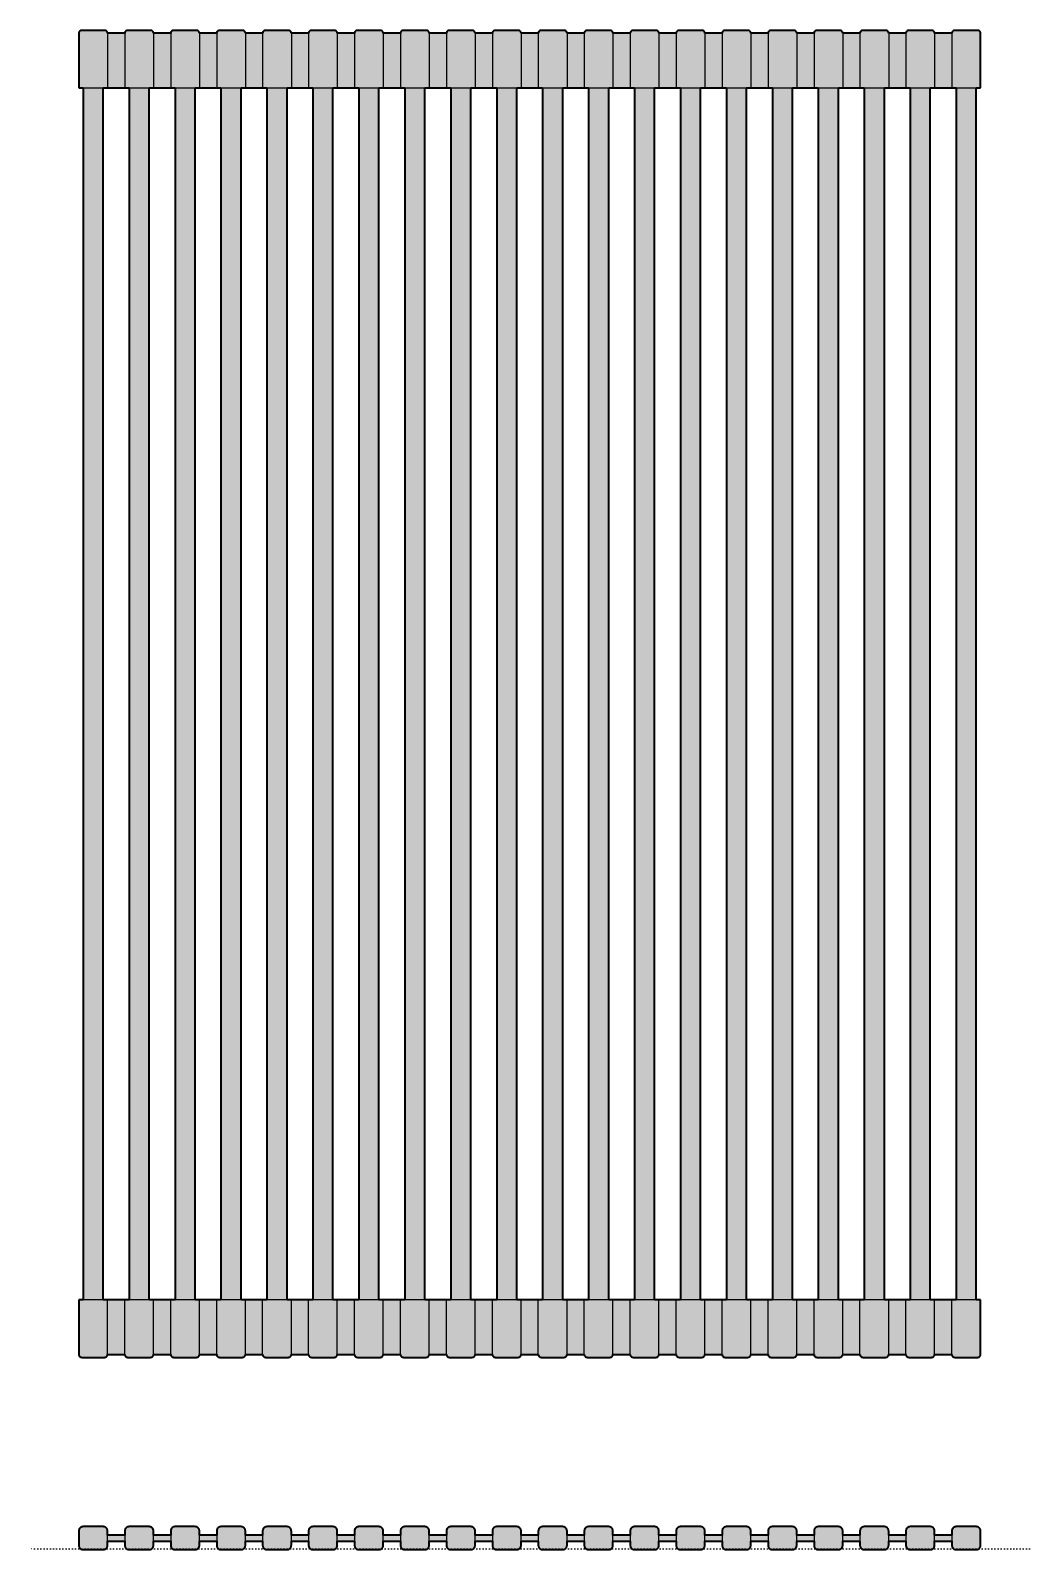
# Model space of a CAD drawing. Header units: millimetres. Extents: x 125 to 473, y 52 to 580.
import ezdxf

# ---------------------------------------------------------------- set-up
doc = ezdxf.new("R2010")
doc.units = ezdxf.units.MM
doc.linetypes.add('Dots', pattern=[1, 0, -1])
doc.layers.add('Blocks', color=7, linetype='Continuous')
doc.layers.add('Blocks$Fill', color=7, linetype='Continuous', true_color=0xffffff)
for name, color, linetype, lineweight, true_color in [('Blocks$Inner', 7, 'Continuous', 25, 0x007f00), ('Blocks$Outline', 7, 'Continuous', 35, 0xff3f3f), ('Groud', 7, 'Dots', 25, 0x243775)]:
    doc.layers.add(name, color=color, linetype=linetype, lineweight=lineweight, true_color=true_color)

# ---------------------------------------------------------------- blocks, each defined once
blk = doc.blocks.new('TA100 Side')
at = {"layer": 'Blocks$Fill'}
blk.add_hatch(color=256, dxfattribs=at).paths.add_polyline_path([(96, 8), (89, 8), (88.97, 8), (88.93, 8), (88.9, 8), (88.87, 7.99), (88.83, 7.99), (88.8, 7.99), (88.76, 7.98), (88.73, 7.97), (88.69, 7.97), (88.66, 7.96), (88.62, 7.95), (88.59, 7.94), (88.55, 7.93), (88.52, 7.92), (88.48, 7.91), (88.45, 7.89), (88.41, 7.88), (88.38, 7.87), (88.34, 7.85), (88.31, 7.83), (88.28, 7.81), (88.24, 7.8), (88.21, 7.78), (88.18, 7.76), (88.15, 7.73), (88.12, 7.71), (88.08, 7.69), (88.05, 7.66), (88.02, 7.64), (88, 7.61), (87.97, 7.59), (87.94, 7.56), (87.91, 7.53), (87.89, 7.5), (87.86, 7.48), (87.84, 7.45), (87.81, 7.42), (87.79, 7.38), (87.77, 7.35), (87.74, 7.32), (87.72, 7.29), (87.7, 7.26), (87.69, 7.22), (87.67, 7.19), (87.65, 7.16), (87.63, 7.12), (87.62, 7.09), (87.61, 7.05), (87.59, 7.02), (87.58, 6.98), (87.57, 6.95), (87.56, 6.91), (87.55, 6.88), (87.54, 6.84), (87.53, 6.81), (87.53, 6.77), (87.52, 6.74), (87.51, 6.7), (87.51, 6.67), (87.51, 6.63), (87.5, 6.6), (87.5, 6.57), (87.5, 6.53), (87.5, 6.5), (87.5, 5), (81.5, 5), (81.5, 6.5), (81.5, 6.53), (81.5, 6.57), (81.5, 6.6), (81.49, 6.63), (81.49, 6.67), (81.49, 6.7), (81.48, 6.74), (81.47, 6.77), (81.47, 6.81), (81.46, 6.84), (81.45, 6.88), (81.44, 6.91), (81.43, 6.95), (81.42, 6.98), (81.41, 7.02), (81.39, 7.05), (81.38, 7.09), (81.37, 7.12), (81.35, 7.16), (81.33, 7.19), (81.31, 7.22), (81.3, 7.26), (81.28, 7.29), (81.26, 7.32), (81.23, 7.35), (81.21, 7.38), (81.19, 7.42), (81.16, 7.45), (81.14, 7.48), (81.11, 7.5), (81.09, 7.53), (81.06, 7.56), (81.03, 7.59), (81, 7.61), (80.98, 7.64), (80.95, 7.66), (80.92, 7.69), (80.88, 7.71), (80.85, 7.73), (80.82, 7.76), (80.79, 7.78), (80.76, 7.8), (80.72, 7.81), (80.69, 7.83), (80.66, 7.85), (80.62, 7.87), (80.59, 7.88), (80.55, 7.89), (80.52, 7.91), (80.48, 7.92), (80.45, 7.93), (80.41, 7.94), (80.38, 7.95), (80.34, 7.96), (80.31, 7.97), (80.27, 7.97), (80.24, 7.98), (80.2, 7.99), (80.17, 7.99), (80.13, 7.99), (80.1, 8), (80.07, 8), (80.03, 8), (80, 8), (73, 8), (72.97, 8), (72.93, 8), (72.9, 8), (72.87, 7.99), (72.83, 7.99), (72.8, 7.99), (72.76, 7.98), (72.73, 7.97), (72.69, 7.97), (72.66, 7.96), (72.62, 7.95), (72.59, 7.94), (72.55, 7.93), (72.52, 7.92), (72.48, 7.91), (72.45, 7.89), (72.41, 7.88), (72.38, 7.87), (72.34, 7.85), (72.31, 7.83), (72.28, 7.81), (72.24, 7.8), (72.21, 7.78), (72.18, 7.76), (72.15, 7.73), (72.12, 7.71), (72.08, 7.69), (72.05, 7.66), (72.02, 7.64), (72, 7.61), (71.97, 7.59), (71.94, 7.56), (71.91, 7.53), (71.89, 7.5), (71.86, 7.48), (71.84, 7.45), (71.81, 7.42), (71.79, 7.38), (71.77, 7.35), (71.74, 7.32), (71.72, 7.29), (71.7, 7.26), (71.69, 7.22), (71.67, 7.19), (71.65, 7.16), (71.63, 7.12), (71.62, 7.09), (71.61, 7.05), (71.59, 7.02), (71.58, 6.98), (71.57, 6.95), (71.56, 6.91), (71.55, 6.88), (71.54, 6.84), (71.53, 6.81), (71.53, 6.77), (71.52, 6.74), (71.51, 6.7), (71.51, 6.67), (71.51, 6.63), (71.5, 6.6), (71.5, 6.57), (71.5, 6.53), (71.5, 6.5), (71.5, 5), (65.5, 5), (65.5, 6.5), (65.5, 6.53), (65.5, 6.57), (65.5, 6.6), (65.49, 6.63), (65.49, 6.67), (65.49, 6.7), (65.48, 6.74), (65.47, 6.77), (65.47, 6.81), (65.46, 6.84), (65.45, 6.88), (65.44, 6.91), (65.43, 6.95), (65.42, 6.98), (65.41, 7.02), (65.39, 7.05), (65.38, 7.09), (65.37, 7.12), (65.35, 7.16), (65.33, 7.19), (65.31, 7.22), (65.3, 7.26), (65.28, 7.29), (65.26, 7.32), (65.23, 7.35), (65.21, 7.38), (65.19, 7.42), (65.16, 7.45), (65.14, 7.48), (65.11, 7.5), (65.09, 7.53), (65.06, 7.56), (65.03, 7.59), (65, 7.61), (64.98, 7.64), (64.95, 7.66), (64.92, 7.69), (64.88, 7.71), (64.85, 7.73), (64.82, 7.76), (64.79, 7.78), (64.76, 7.8), (64.72, 7.81), (64.69, 7.83), (64.66, 7.85), (64.62, 7.87), (64.59, 7.88), (64.55, 7.89), (64.52, 7.91), (64.48, 7.92), (64.45, 7.93), (64.41, 7.94), (64.38, 7.95), (64.34, 7.96), (64.31, 7.97), (64.27, 7.97), (64.24, 7.98), (64.2, 7.99), (64.17, 7.99), (64.13, 7.99), (64.1, 8), (64.07, 8), (64.03, 8), (64, 8), (57, 8), (56.97, 8), (56.93, 8), (56.9, 8), (56.87, 7.99), (56.83, 7.99), (56.8, 7.99), (56.76, 7.98), (56.73, 7.97), (56.69, 7.97), (56.66, 7.96), (56.62, 7.95), (56.59, 7.94), (56.55, 7.93), (56.52, 7.92), (56.48, 7.91), (56.45, 7.89), (56.41, 7.88), (56.38, 7.87), (56.34, 7.85), (56.31, 7.83), (56.28, 7.81), (56.24, 7.8), (56.21, 7.78), (56.18, 7.76), (56.15, 7.73), (56.12, 7.71), (56.08, 7.69), (56.05, 7.66), (56.02, 7.64), (56, 7.61), (55.97, 7.59), (55.94, 7.56), (55.91, 7.53), (55.89, 7.5), (55.86, 7.48), (55.84, 7.45), (55.81, 7.42), (55.79, 7.38), (55.77, 7.35), (55.74, 7.32), (55.72, 7.29), (55.7, 7.26), (55.69, 7.22), (55.67, 7.19), (55.65, 7.16), (55.63, 7.12), (55.62, 7.09), (55.61, 7.05), (55.59, 7.02), (55.58, 6.98), (55.57, 6.95), (55.56, 6.91), (55.55, 6.88), (55.54, 6.84), (55.53, 6.81), (55.53, 6.77), (55.52, 6.74), (55.51, 6.7), (55.51, 6.67), (55.51, 6.63), (55.5, 6.6), (55.5, 6.57), (55.5, 6.53), (55.5, 6.5), (55.5, 5), (49.5, 5), (49.5, 6.5), (49.5, 6.53), (49.5, 6.57), (49.5, 6.6), (49.49, 6.63), (49.49, 6.67), (49.49, 6.7), (49.48, 6.74), (49.47, 6.77), (49.47, 6.81), (49.46, 6.84), (49.45, 6.88), (49.44, 6.91), (49.43, 6.95), (49.42, 6.98), (49.41, 7.02), (49.39, 7.05), (49.38, 7.09), (49.37, 7.12), (49.35, 7.16), (49.33, 7.19), (49.31, 7.22), (49.3, 7.26), (49.28, 7.29), (49.26, 7.32), (49.23, 7.35), (49.21, 7.38), (49.19, 7.42), (49.16, 7.45), (49.14, 7.48), (49.11, 7.5), (49.09, 7.53), (49.06, 7.56), (49.03, 7.59), (49, 7.61), (48.98, 7.64), (48.95, 7.66), (48.92, 7.69), (48.88, 7.71), (48.85, 7.73), (48.82, 7.76), (48.79, 7.78), (48.76, 7.8), (48.72, 7.81), (48.69, 7.83), (48.66, 7.85), (48.62, 7.87), (48.59, 7.88), (48.55, 7.89), (48.52, 7.91), (48.48, 7.92), (48.45, 7.93), (48.41, 7.94), (48.38, 7.95), (48.34, 7.96), (48.31, 7.97), (48.27, 7.97), (48.24, 7.98), (48.2, 7.99), (48.17, 7.99), (48.13, 7.99), (48.1, 8), (48.07, 8), (48.03, 8), (48, 8), (41, 8), (40.97, 8), (40.93, 8), (40.9, 8), (40.87, 7.99), (40.83, 7.99), (40.8, 7.99), (40.76, 7.98), (40.73, 7.97), (40.69, 7.97), (40.66, 7.96), (40.62, 7.95), (40.59, 7.94), (40.55, 7.93), (40.52, 7.92), (40.48, 7.91), (40.45, 7.89), (40.41, 7.88), (40.38, 7.87), (40.34, 7.85), (40.31, 7.83), (40.28, 7.81), (40.24, 7.8), (40.21, 7.78), (40.18, 7.76), (40.15, 7.73), (40.12, 7.71), (40.08, 7.69), (40.05, 7.66), (40.02, 7.64), (40, 7.61), (39.97, 7.59), (39.94, 7.56), (39.91, 7.53), (39.89, 7.5), (39.86, 7.48), (39.84, 7.45), (39.81, 7.42), (39.79, 7.38), (39.77, 7.35), (39.74, 7.32), (39.72, 7.29), (39.7, 7.26), (39.69, 7.22), (39.67, 7.19), (39.65, 7.16), (39.63, 7.12), (39.62, 7.09), (39.61, 7.05), (39.59, 7.02), (39.58, 6.98), (39.57, 6.95), (39.56, 6.91), (39.55, 6.88), (39.54, 6.84), (39.53, 6.81), (39.53, 6.77), (39.52, 6.74), (39.51, 6.7), (39.51, 6.67), (39.51, 6.63), (39.5, 6.6), (39.5, 6.57), (39.5, 6.53), (39.5, 6.5), (39.5, 5), (33.5, 5), (33.5, 6.5), (33.5, 6.53), (33.5, 6.57), (33.5, 6.6), (33.49, 6.63), (33.49, 6.67), (33.49, 6.7), (33.48, 6.74), (33.47, 6.77), (33.47, 6.81), (33.46, 6.84), (33.45, 6.88), (33.44, 6.91), (33.43, 6.95), (33.42, 6.98), (33.41, 7.02), (33.39, 7.05), (33.38, 7.09), (33.37, 7.12), (33.35, 7.16), (33.33, 7.19), (33.31, 7.22), (33.3, 7.26), (33.28, 7.29), (33.26, 7.32), (33.23, 7.35), (33.21, 7.38), (33.19, 7.42), (33.16, 7.45), (33.14, 7.48), (33.11, 7.5), (33.09, 7.53), (33.06, 7.56), (33.03, 7.59), (33, 7.61), (32.98, 7.64), (32.95, 7.66), (32.92, 7.69), (32.88, 7.71), (32.85, 7.73), (32.82, 7.76), (32.79, 7.78), (32.76, 7.8), (32.72, 7.81), (32.69, 7.83), (32.66, 7.85), (32.62, 7.87), (32.59, 7.88), (32.55, 7.89), (32.52, 7.91), (32.48, 7.92), (32.45, 7.93), (32.41, 7.94), (32.38, 7.95), (32.34, 7.96), (32.31, 7.97), (32.27, 7.97), (32.24, 7.98), (32.2, 7.99), (32.17, 7.99), (32.13, 7.99), (32.1, 8), (32.07, 8), (32.03, 8), (32, 8), (25, 8), (24.97, 8), (24.93, 8), (24.9, 8), (24.87, 7.99), (24.83, 7.99), (24.8, 7.99), (24.76, 7.98), (24.73, 7.97), (24.69, 7.97), (24.66, 7.96), (24.62, 7.95), (24.59, 7.94), (24.55, 7.93), (24.52, 7.92), (24.48, 7.91), (24.45, 7.89), (24.41, 7.88), (24.38, 7.87), (24.34, 7.85), (24.31, 7.83), (24.28, 7.81), (24.24, 7.8), (24.21, 7.78), (24.18, 7.76), (24.15, 7.73), (24.12, 7.71), (24.08, 7.69), (24.05, 7.66), (24.02, 7.64), (24, 7.61), (23.97, 7.59), (23.94, 7.56), (23.91, 7.53), (23.89, 7.5), (23.86, 7.48), (23.84, 7.45), (23.81, 7.42), (23.79, 7.38), (23.77, 7.35), (23.74, 7.32), (23.72, 7.29), (23.7, 7.26), (23.69, 7.22), (23.67, 7.19), (23.65, 7.16), (23.63, 7.12), (23.62, 7.09), (23.61, 7.05), (23.59, 7.02), (23.58, 6.98), (23.57, 6.95), (23.56, 6.91), (23.55, 6.88), (23.54, 6.84), (23.53, 6.81), (23.53, 6.77), (23.52, 6.74), (23.51, 6.7), (23.51, 6.67), (23.51, 6.63), (23.5, 6.6), (23.5, 6.57), (23.5, 6.53), (23.5, 6.5), (23.5, 5), (17.5, 5), (17.5, 6.5), (17.5, 6.53), (17.5, 6.57), (17.5, 6.6), (17.49, 6.63), (17.49, 6.67), (17.49, 6.7), (17.48, 6.74), (17.47, 6.77), (17.47, 6.81), (17.46, 6.84), (17.45, 6.88), (17.44, 6.91), (17.43, 6.95), (17.42, 6.98), (17.41, 7.02), (17.39, 7.05), (17.38, 7.09), (17.37, 7.12), (17.35, 7.16), (17.33, 7.19), (17.31, 7.22), (17.3, 7.26), (17.28, 7.29), (17.26, 7.32), (17.23, 7.35), (17.21, 7.38), (17.19, 7.42), (17.16, 7.45), (17.14, 7.48), (17.11, 7.5), (17.09, 7.53), (17.06, 7.56), (17.03, 7.59), (17, 7.61), (16.98, 7.64), (16.95, 7.66), (16.92, 7.69), (16.88, 7.71), (16.85, 7.73), (16.82, 7.76), (16.79, 7.78), (16.76, 7.8), (16.72, 7.81), (16.69, 7.83), (16.66, 7.85), (16.62, 7.87), (16.59, 7.88), (16.55, 7.89), (16.52, 7.91), (16.48, 7.92), (16.45, 7.93), (16.41, 7.94), (16.38, 7.95), (16.34, 7.96), (16.31, 7.97), (16.27, 7.97), (16.24, 7.98), (16.2, 7.99), (16.17, 7.99), (16.13, 7.99), (16.1, 8), (16.07, 8), (16.03, 8), (16, 8), (9, 8), (8.97, 8), (8.93, 8), (8.9, 8), (8.87, 7.99), (8.83, 7.99), (8.8, 7.99), (8.76, 7.98), (8.73, 7.97), (8.69, 7.97), (8.66, 7.96), (8.62, 7.95), (8.59, 7.94), (8.55, 7.93), (8.52, 7.92), (8.48, 7.91), (8.45, 7.89), (8.41, 7.88), (8.38, 7.87), (8.34, 7.85), (8.31, 7.83), (8.28, 7.81), (8.24, 7.8), (8.21, 7.78), (8.18, 7.76), (8.15, 7.73), (8.12, 7.71), (8.08, 7.69), (8.05, 7.66), (8.02, 7.64), (8, 7.61), (7.97, 7.59), (7.94, 7.56), (7.91, 7.53), (7.89, 7.5), (7.86, 7.48), (7.84, 7.45), (7.81, 7.42), (7.79, 7.38), (7.77, 7.35), (7.74, 7.32), (7.72, 7.29), (7.7, 7.26), (7.69, 7.22), (7.67, 7.19), (7.65, 7.16), (7.63, 7.12), (7.62, 7.09), (7.61, 7.05), (7.59, 7.02), (7.58, 6.98), (7.57, 6.95), (7.56, 6.91), (7.55, 6.88), (7.54, 6.84), (7.53, 6.81), (7.53, 6.77), (7.52, 6.74), (7.51, 6.7), (7.51, 6.67), (7.51, 6.63), (7.5, 6.6), (7.5, 6.57), (7.5, 6.53), (7.5, 6.5), (7.5, 5), (1.5, 5), (1.5, 6.5), (1.5, 6.53), (1.5, 6.57), (1.5, 6.6), (1.49, 6.63), (1.49, 6.67), (1.49, 6.7), (1.48, 6.74), (1.47, 6.77), (1.47, 6.81), (1.46, 6.84), (1.45, 6.88), (1.44, 6.91), (1.43, 6.95), (1.42, 6.98), (1.41, 7.02), (1.39, 7.05), (1.38, 7.09), (1.37, 7.12), (1.35, 7.16), (1.33, 7.19), (1.31, 7.22), (1.3, 7.26), (1.28, 7.29), (1.26, 7.32), (1.23, 7.35), (1.21, 7.38), (1.19, 7.42), (1.16, 7.45), (1.14, 7.48), (1.11, 7.5), (1.09, 7.53), (1.06, 7.56), (1.03, 7.59), (1, 7.61), (0.98, 7.64), (0.95, 7.66), (0.92, 7.69), (0.88, 7.71), (0.85, 7.73), (0.82, 7.76), (0.79, 7.78), (0.76, 7.8), (0.72, 7.81), (0.69, 7.83), (0.66, 7.85), (0.62, 7.87), (0.59, 7.88), (0.55, 7.89), (0.52, 7.91), (0.48, 7.92), (0.45, 7.93), (0.41, 7.94), (0.38, 7.95), (0.34, 7.96), (0.31, 7.97), (0.27, 7.97), (0.24, 7.98), (0.2, 7.99), (0.17, 7.99), (0.13, 7.99), (0.1, 8), (0.07, 8), (0.03, 8), (0, 8), (-7, 8), (-7.03, 8), (-7.07, 8), (-7.1, 8), (-7.13, 7.99), (-7.17, 7.99), (-7.2, 7.99), (-7.24, 7.98), (-7.27, 7.97), (-7.31, 7.97), (-7.34, 7.96), (-7.38, 7.95), (-7.41, 7.94), (-7.45, 7.93), (-7.48, 7.92), (-7.52, 7.91), (-7.55, 7.89), (-7.59, 7.88), (-7.62, 7.87), (-7.66, 7.85), (-7.69, 7.83), (-7.72, 7.81), (-7.76, 7.8), (-7.79, 7.78), (-7.82, 7.76), (-7.85, 7.73), (-7.88, 7.71), (-7.92, 7.69), (-7.95, 7.66), (-7.98, 7.64), (-8, 7.61), (-8.03, 7.59), (-8.06, 7.56), (-8.09, 7.53), (-8.11, 7.5), (-8.14, 7.48), (-8.16, 7.45), (-8.19, 7.42), (-8.21, 7.38), (-8.23, 7.35), (-8.26, 7.32), (-8.28, 7.29), (-8.3, 7.26), (-8.31, 7.22), (-8.33, 7.19), (-8.35, 7.16), (-8.37, 7.12), (-8.38, 7.09), (-8.39, 7.05), (-8.41, 7.02), (-8.42, 6.98), (-8.43, 6.95), (-8.44, 6.91), (-8.45, 6.88), (-8.46, 6.84), (-8.47, 6.81), (-8.47, 6.77), (-8.48, 6.74), (-8.49, 6.7), (-8.49, 6.67), (-8.49, 6.63), (-8.5, 6.6), (-8.5, 6.57), (-8.5, 6.53), (-8.5, 6.5), (-8.5, 5), (-14.5, 5), (-14.5, 6.5), (-14.5, 6.53), (-14.5, 6.57), (-14.5, 6.6), (-14.51, 6.63), (-14.51, 6.67), (-14.51, 6.7), (-14.52, 6.74), (-14.53, 6.77), (-14.53, 6.81), (-14.54, 6.84), (-14.55, 6.88), (-14.56, 6.91), (-14.57, 6.95), (-14.58, 6.98), (-14.59, 7.02), (-14.61, 7.05), (-14.62, 7.09), (-14.63, 7.12), (-14.65, 7.16), (-14.67, 7.19), (-14.69, 7.22), (-14.7, 7.26), (-14.72, 7.29), (-14.74, 7.32), (-14.77, 7.35), (-14.79, 7.38), (-14.81, 7.42), (-14.84, 7.45), (-14.86, 7.48), (-14.89, 7.5), (-14.91, 7.53), (-14.94, 7.56), (-14.97, 7.59), (-15, 7.61), (-15.02, 7.64), (-15.05, 7.66), (-15.08, 7.69), (-15.12, 7.71), (-15.15, 7.73), (-15.18, 7.76), (-15.21, 7.78), (-15.24, 7.8), (-15.28, 7.81), (-15.31, 7.83), (-15.34, 7.85), (-15.38, 7.87), (-15.41, 7.88), (-15.45, 7.89), (-15.48, 7.91), (-15.52, 7.92), (-15.55, 7.93), (-15.59, 7.94), (-15.62, 7.95), (-15.66, 7.96), (-15.69, 7.97), (-15.73, 7.97), (-15.76, 7.98), (-15.8, 7.99), (-15.83, 7.99), (-15.87, 7.99), (-15.9, 8), (-15.93, 8), (-15.97, 8), (-16, 8), (-23, 8), (-23.03, 8), (-23.07, 8), (-23.1, 8), (-23.13, 7.99), (-23.17, 7.99), (-23.2, 7.99), (-23.24, 7.98), (-23.27, 7.97), (-23.31, 7.97), (-23.34, 7.96), (-23.38, 7.95), (-23.41, 7.94), (-23.45, 7.93), (-23.48, 7.92), (-23.52, 7.91), (-23.55, 7.89), (-23.59, 7.88), (-23.62, 7.87), (-23.66, 7.85), (-23.69, 7.83), (-23.72, 7.81), (-23.76, 7.8), (-23.79, 7.78), (-23.82, 7.76), (-23.85, 7.73), (-23.88, 7.71), (-23.92, 7.69), (-23.95, 7.66), (-23.98, 7.64), (-24, 7.61), (-24.03, 7.59), (-24.06, 7.56), (-24.09, 7.53), (-24.11, 7.5), (-24.14, 7.48), (-24.16, 7.45), (-24.19, 7.42), (-24.21, 7.38), (-24.23, 7.35), (-24.26, 7.32), (-24.28, 7.29), (-24.3, 7.26), (-24.31, 7.22), (-24.33, 7.19), (-24.35, 7.16), (-24.37, 7.12), (-24.38, 7.09), (-24.39, 7.05), (-24.41, 7.02), (-24.42, 6.98), (-24.43, 6.95), (-24.44, 6.91), (-24.45, 6.88), (-24.46, 6.84), (-24.47, 6.81), (-24.47, 6.77), (-24.48, 6.74), (-24.49, 6.7), (-24.49, 6.67), (-24.49, 6.63), (-24.5, 6.6), (-24.5, 6.57), (-24.5, 6.53), (-24.5, 6.5), (-24.5, 5), (-30.5, 5), (-30.5, 6.5), (-30.5, 6.53), (-30.5, 6.57), (-30.5, 6.6), (-30.51, 6.63), (-30.51, 6.67), (-30.51, 6.7), (-30.52, 6.74), (-30.53, 6.77), (-30.53, 6.81), (-30.54, 6.84), (-30.55, 6.88), (-30.56, 6.91), (-30.57, 6.95), (-30.58, 6.98), (-30.59, 7.02), (-30.61, 7.05), (-30.62, 7.09), (-30.63, 7.12), (-30.65, 7.16), (-30.67, 7.19), (-30.69, 7.22), (-30.7, 7.26), (-30.72, 7.29), (-30.74, 7.32), (-30.77, 7.35), (-30.79, 7.38), (-30.81, 7.42), (-30.84, 7.45), (-30.86, 7.48), (-30.89, 7.5), (-30.91, 7.53), (-30.94, 7.56), (-30.97, 7.59), (-31, 7.61), (-31.02, 7.64), (-31.05, 7.66), (-31.08, 7.69), (-31.12, 7.71), (-31.15, 7.73), (-31.18, 7.76), (-31.21, 7.78), (-31.24, 7.8), (-31.28, 7.81), (-31.31, 7.83), (-31.34, 7.85), (-31.38, 7.87), (-31.41, 7.88), (-31.45, 7.89), (-31.48, 7.91), (-31.52, 7.92), (-31.55, 7.93), (-31.59, 7.94), (-31.62, 7.95), (-31.66, 7.96), (-31.69, 7.97), (-31.73, 7.97), (-31.76, 7.98), (-31.8, 7.99), (-31.83, 7.99), (-31.87, 7.99), (-31.9, 8), (-31.93, 8), (-31.97, 8), (-32, 8), (-39, 8), (-39.03, 8), (-39.07, 8), (-39.1, 8), (-39.13, 7.99), (-39.17, 7.99), (-39.2, 7.99), (-39.24, 7.98), (-39.27, 7.97), (-39.31, 7.97), (-39.34, 7.96), (-39.38, 7.95), (-39.41, 7.94), (-39.45, 7.93), (-39.48, 7.92), (-39.52, 7.91), (-39.55, 7.89), (-39.59, 7.88), (-39.62, 7.87), (-39.66, 7.85), (-39.69, 7.83), (-39.72, 7.81), (-39.76, 7.8), (-39.79, 7.78), (-39.82, 7.76), (-39.85, 7.73), (-39.88, 7.71), (-39.92, 7.69), (-39.95, 7.66), (-39.98, 7.64), (-40, 7.61), (-40.03, 7.59), (-40.06, 7.56), (-40.09, 7.53), (-40.11, 7.5), (-40.14, 7.48), (-40.16, 7.45), (-40.19, 7.42), (-40.21, 7.38), (-40.23, 7.35), (-40.26, 7.32), (-40.28, 7.29), (-40.3, 7.26), (-40.31, 7.22), (-40.33, 7.19), (-40.35, 7.16), (-40.37, 7.12), (-40.38, 7.09), (-40.39, 7.05), (-40.41, 7.02), (-40.42, 6.98), (-40.43, 6.95), (-40.44, 6.91), (-40.45, 6.88), (-40.46, 6.84), (-40.47, 6.81), (-40.47, 6.77), (-40.48, 6.74), (-40.49, 6.7), (-40.49, 6.67), (-40.49, 6.63), (-40.5, 6.6), (-40.5, 6.57), (-40.5, 6.53), (-40.5, 6.5), (-40.5, 5), (-46.5, 5), (-46.5, 6.5), (-46.5, 6.53), (-46.5, 6.57), (-46.5, 6.6), (-46.51, 6.63), (-46.51, 6.67), (-46.51, 6.7), (-46.52, 6.74), (-46.53, 6.77), (-46.53, 6.81), (-46.54, 6.84), (-46.55, 6.88), (-46.56, 6.91), (-46.57, 6.95), (-46.58, 6.98), (-46.59, 7.02), (-46.61, 7.05), (-46.62, 7.09), (-46.63, 7.12), (-46.65, 7.16), (-46.67, 7.19), (-46.69, 7.22), (-46.7, 7.26), (-46.72, 7.29), (-46.74, 7.32), (-46.77, 7.35), (-46.79, 7.38), (-46.81, 7.42), (-46.84, 7.45), (-46.86, 7.48), (-46.89, 7.5), (-46.91, 7.53), (-46.94, 7.56), (-46.97, 7.59), (-47, 7.61), (-47.02, 7.64), (-47.05, 7.66), (-47.08, 7.69), (-47.12, 7.71), (-47.15, 7.73), (-47.18, 7.76), (-47.21, 7.78), (-47.24, 7.8), (-47.28, 7.81), (-47.31, 7.83), (-47.34, 7.85), (-47.38, 7.87), (-47.41, 7.88), (-47.45, 7.89), (-47.48, 7.91), (-47.52, 7.92), (-47.55, 7.93), (-47.59, 7.94), (-47.62, 7.95), (-47.66, 7.96), (-47.69, 7.97), (-47.73, 7.97), (-47.76, 7.98), (-47.8, 7.99), (-47.83, 7.99), (-47.87, 7.99), (-47.9, 8), (-47.93, 8), (-47.97, 8), (-48, 8), (-55, 8), (-55.03, 8), (-55.07, 8), (-55.1, 8), (-55.13, 7.99), (-55.17, 7.99), (-55.2, 7.99), (-55.24, 7.98), (-55.27, 7.97), (-55.31, 7.97), (-55.34, 7.96), (-55.38, 7.95), (-55.41, 7.94), (-55.45, 7.93), (-55.48, 7.92), (-55.52, 7.91), (-55.55, 7.89), (-55.59, 7.88), (-55.62, 7.87), (-55.66, 7.85), (-55.69, 7.83), (-55.72, 7.81), (-55.76, 7.8), (-55.79, 7.78), (-55.82, 7.76), (-55.85, 7.73), (-55.88, 7.71), (-55.92, 7.69), (-55.95, 7.66), (-55.98, 7.64), (-56, 7.61), (-56.03, 7.59), (-56.06, 7.56), (-56.09, 7.53), (-56.11, 7.5), (-56.14, 7.48), (-56.16, 7.45), (-56.19, 7.42), (-56.21, 7.38), (-56.23, 7.35), (-56.26, 7.32), (-56.28, 7.29), (-56.3, 7.26), (-56.31, 7.22), (-56.33, 7.19), (-56.35, 7.16), (-56.37, 7.12), (-56.38, 7.09), (-56.39, 7.05), (-56.41, 7.02), (-56.42, 6.98), (-56.43, 6.95), (-56.44, 6.91), (-56.45, 6.88), (-56.46, 6.84), (-56.47, 6.81), (-56.47, 6.77), (-56.48, 6.74), (-56.49, 6.7), (-56.49, 6.67), (-56.49, 6.63), (-56.5, 6.6), (-56.5, 6.57), (-56.5, 6.53), (-56.5, 6.5), (-56.5, 5), (-62.5, 5), (-62.5, 6.5), (-62.5, 6.53), (-62.5, 6.57), (-62.5, 6.6), (-62.51, 6.63), (-62.51, 6.67), (-62.51, 6.7), (-62.52, 6.74), (-62.53, 6.77), (-62.53, 6.81), (-62.54, 6.84), (-62.55, 6.88), (-62.56, 6.91), (-62.57, 6.95), (-62.58, 6.98), (-62.59, 7.02), (-62.61, 7.05), (-62.62, 7.09), (-62.63, 7.12), (-62.65, 7.16), (-62.67, 7.19), (-62.69, 7.22), (-62.7, 7.26), (-62.72, 7.29), (-62.74, 7.32), (-62.77, 7.35), (-62.79, 7.38), (-62.81, 7.42), (-62.84, 7.45), (-62.86, 7.48), (-62.89, 7.5), (-62.91, 7.53), (-62.94, 7.56), (-62.97, 7.59), (-63, 7.61), (-63.02, 7.64), (-63.05, 7.66), (-63.08, 7.69), (-63.12, 7.71), (-63.15, 7.73), (-63.18, 7.76), (-63.21, 7.78), (-63.24, 7.8), (-63.28, 7.81), (-63.31, 7.83), (-63.34, 7.85), (-63.38, 7.87), (-63.41, 7.88), (-63.45, 7.89), (-63.48, 7.91), (-63.52, 7.92), (-63.55, 7.93), (-63.59, 7.94), (-63.62, 7.95), (-63.66, 7.96), (-63.69, 7.97), (-63.73, 7.97), (-63.76, 7.98), (-63.8, 7.99), (-63.83, 7.99), (-63.87, 7.99), (-63.9, 8), (-63.93, 8), (-63.97, 8), (-64, 8), (-71, 8), (-71.03, 8), (-71.07, 8), (-71.1, 8), (-71.13, 7.99), (-71.17, 7.99), (-71.2, 7.99), (-71.24, 7.98), (-71.27, 7.97), (-71.31, 7.97), (-71.34, 7.96), (-71.38, 7.95), (-71.41, 7.94), (-71.45, 7.93), (-71.48, 7.92), (-71.52, 7.91), (-71.55, 7.89), (-71.59, 7.88), (-71.62, 7.87), (-71.66, 7.85), (-71.69, 7.83), (-71.72, 7.81), (-71.76, 7.8), (-71.79, 7.78), (-71.82, 7.76), (-71.85, 7.73), (-71.88, 7.71), (-71.92, 7.69), (-71.95, 7.66), (-71.98, 7.64), (-72, 7.61), (-72.03, 7.59), (-72.06, 7.56), (-72.09, 7.53), (-72.11, 7.5), (-72.14, 7.48), (-72.16, 7.45), (-72.19, 7.42), (-72.21, 7.38), (-72.23, 7.35), (-72.26, 7.32), (-72.28, 7.29), (-72.3, 7.26), (-72.31, 7.22), (-72.33, 7.19), (-72.35, 7.16), (-72.37, 7.12), (-72.38, 7.09), (-72.39, 7.05), (-72.41, 7.02), (-72.42, 6.98), (-72.43, 6.95), (-72.44, 6.91), (-72.45, 6.88), (-72.46, 6.84), (-72.47, 6.81), (-72.47, 6.77), (-72.48, 6.74), (-72.49, 6.7), (-72.49, 6.67), (-72.49, 6.63), (-72.5, 6.6), (-72.5, 6.57), (-72.5, 6.53), (-72.5, 6.5), (-72.5, 5), (-78.5, 5), (-78.5, 6.5), (-78.5, 6.53), (-78.5, 6.57), (-78.5, 6.6), (-78.51, 6.63), (-78.51, 6.67), (-78.51, 6.7), (-78.52, 6.74), (-78.53, 6.77), (-78.53, 6.81), (-78.54, 6.84), (-78.55, 6.88), (-78.56, 6.91), (-78.57, 6.95), (-78.58, 6.98), (-78.59, 7.02), (-78.61, 7.05), (-78.62, 7.09), (-78.63, 7.12), (-78.65, 7.16), (-78.67, 7.19), (-78.69, 7.22), (-78.7, 7.26), (-78.72, 7.29), (-78.74, 7.32), (-78.77, 7.35), (-78.79, 7.38), (-78.81, 7.42), (-78.84, 7.45), (-78.86, 7.48), (-78.89, 7.5), (-78.91, 7.53), (-78.94, 7.56), (-78.97, 7.59), (-79, 7.61), (-79.02, 7.64), (-79.05, 7.66), (-79.08, 7.69), (-79.12, 7.71), (-79.15, 7.73), (-79.18, 7.76), (-79.21, 7.78), (-79.24, 7.8), (-79.28, 7.81), (-79.31, 7.83), (-79.34, 7.85), (-79.38, 7.87), (-79.41, 7.88), (-79.45, 7.89), (-79.48, 7.91), (-79.52, 7.92), (-79.55, 7.93), (-79.59, 7.94), (-79.62, 7.95), (-79.66, 7.96), (-79.69, 7.97), (-79.73, 7.97), (-79.76, 7.98), (-79.8, 7.99), (-79.83, 7.99), (-79.87, 7.99), (-79.9, 8), (-79.93, 8), (-79.97, 8), (-80, 8), (-87, 8), (-87.03, 8), (-87.07, 8), (-87.1, 8), (-87.13, 7.99), (-87.17, 7.99), (-87.2, 7.99), (-87.24, 7.98), (-87.27, 7.97), (-87.31, 7.97), (-87.34, 7.96), (-87.38, 7.95), (-87.41, 7.94), (-87.45, 7.93), (-87.48, 7.92), (-87.52, 7.91), (-87.55, 7.89), (-87.59, 7.88), (-87.62, 7.87), (-87.66, 7.85), (-87.69, 7.83), (-87.72, 7.81), (-87.76, 7.8), (-87.79, 7.78), (-87.82, 7.76), (-87.85, 7.73), (-87.88, 7.71), (-87.92, 7.69), (-87.95, 7.66), (-87.98, 7.64), (-88, 7.61), (-88.03, 7.59), (-88.06, 7.56), (-88.09, 7.53), (-88.11, 7.5), (-88.14, 7.48), (-88.16, 7.45), (-88.19, 7.42), (-88.21, 7.38), (-88.23, 7.35), (-88.26, 7.32), (-88.28, 7.29), (-88.3, 7.26), (-88.31, 7.22), (-88.33, 7.19), (-88.35, 7.16), (-88.37, 7.12), (-88.38, 7.09), (-88.39, 7.05), (-88.41, 7.02), (-88.42, 6.98), (-88.43, 6.95), (-88.44, 6.91), (-88.45, 6.88), (-88.46, 6.84), (-88.47, 6.81), (-88.47, 6.77), (-88.48, 6.74), (-88.49, 6.7), (-88.49, 6.67), (-88.49, 6.63), (-88.5, 6.6), (-88.5, 6.57), (-88.5, 6.53), (-88.5, 6.5), (-88.5, 5), (-94.5, 5), (-94.5, 6.5), (-94.5, 6.53), (-94.5, 6.57), (-94.5, 6.6), (-94.51, 6.63), (-94.51, 6.67), (-94.51, 6.7), (-94.52, 6.74), (-94.53, 6.77), (-94.53, 6.81), (-94.54, 6.84), (-94.55, 6.88), (-94.56, 6.91), (-94.57, 6.95), (-94.58, 6.98), (-94.59, 7.02), (-94.61, 7.05), (-94.62, 7.09), (-94.63, 7.12), (-94.65, 7.16), (-94.67, 7.19), (-94.69, 7.22), (-94.7, 7.26), (-94.72, 7.29), (-94.74, 7.32), (-94.77, 7.35), (-94.79, 7.38), (-94.81, 7.42), (-94.84, 7.45), (-94.86, 7.48), (-94.89, 7.5), (-94.91, 7.53), (-94.94, 7.56), (-94.97, 7.59), (-95, 7.61), (-95.02, 7.64), (-95.05, 7.66), (-95.08, 7.69), (-95.12, 7.71), (-95.15, 7.73), (-95.18, 7.76), (-95.21, 7.78), (-95.24, 7.8), (-95.28, 7.81), (-95.31, 7.83), (-95.34, 7.85), (-95.38, 7.87), (-95.41, 7.88), (-95.45, 7.89), (-95.48, 7.91), (-95.52, 7.92), (-95.55, 7.93), (-95.59, 7.94), (-95.62, 7.95), (-95.66, 7.96), (-95.69, 7.97), (-95.73, 7.97), (-95.76, 7.98), (-95.8, 7.99), (-95.83, 7.99), (-95.87, 7.99), (-95.9, 8), (-95.93, 8), (-95.97, 8), (-96, 8), (-103, 8), (-103.03, 8), (-103.07, 8), (-103.1, 8), (-103.13, 7.99), (-103.17, 7.99), (-103.2, 7.99), (-103.24, 7.98), (-103.27, 7.97), (-103.31, 7.97), (-103.34, 7.96), (-103.38, 7.95), (-103.41, 7.94), (-103.45, 7.93), (-103.48, 7.92), (-103.52, 7.91), (-103.55, 7.89), (-103.59, 7.88), (-103.62, 7.87), (-103.66, 7.85), (-103.69, 7.83), (-103.72, 7.81), (-103.76, 7.8), (-103.79, 7.78), (-103.82, 7.76), (-103.85, 7.73), (-103.88, 7.71), (-103.92, 7.69), (-103.95, 7.66), (-103.98, 7.64), (-104, 7.61), (-104.03, 7.59), (-104.06, 7.56), (-104.09, 7.53), (-104.11, 7.5), (-104.14, 7.48), (-104.16, 7.45), (-104.19, 7.42), (-104.21, 7.38), (-104.23, 7.35), (-104.26, 7.32), (-104.28, 7.29), (-104.3, 7.26), (-104.31, 7.22), (-104.33, 7.19), (-104.35, 7.16), (-104.37, 7.12), (-104.38, 7.09), (-104.39, 7.05), (-104.41, 7.02), (-104.42, 6.98), (-104.43, 6.95), (-104.44, 6.91), (-104.45, 6.88), (-104.46, 6.84), (-104.47, 6.81), (-104.47, 6.77), (-104.48, 6.74), (-104.49, 6.7), (-104.49, 6.67), (-104.49, 6.63), (-104.5, 6.6), (-104.5, 6.57), (-104.5, 6.53), (-104.5, 6.5), (-104.5, 5), (-110.5, 5), (-110.5, 6.5), (-110.5, 6.53), (-110.5, 6.57), (-110.5, 6.6), (-110.51, 6.63), (-110.51, 6.67), (-110.51, 6.7), (-110.52, 6.74), (-110.53, 6.77), (-110.53, 6.81), (-110.54, 6.84), (-110.55, 6.88), (-110.56, 6.91), (-110.57, 6.95), (-110.58, 6.98), (-110.59, 7.02), (-110.61, 7.05), (-110.62, 7.09), (-110.63, 7.12), (-110.65, 7.16), (-110.67, 7.19), (-110.69, 7.22), (-110.7, 7.26), (-110.72, 7.29), (-110.74, 7.32), (-110.77, 7.35), (-110.79, 7.38), (-110.81, 7.42), (-110.84, 7.45), (-110.86, 7.48), (-110.89, 7.5), (-110.91, 7.53), (-110.94, 7.56), (-110.97, 7.59), (-111, 7.61), (-111.02, 7.64), (-111.05, 7.66), (-111.08, 7.69), (-111.12, 7.71), (-111.15, 7.73), (-111.18, 7.76), (-111.21, 7.78), (-111.24, 7.8), (-111.28, 7.81), (-111.31, 7.83), (-111.34, 7.85), (-111.38, 7.87), (-111.41, 7.88), (-111.45, 7.89), (-111.48, 7.91), (-111.52, 7.92), (-111.55, 7.93), (-111.59, 7.94), (-111.62, 7.95), (-111.66, 7.96), (-111.69, 7.97), (-111.73, 7.97), (-111.76, 7.98), (-111.8, 7.99), (-111.83, 7.99), (-111.87, 7.99), (-111.9, 8), (-111.93, 8), (-111.97, 8), (-112, 8), (-119, 8), (-119.03, 8), (-119.07, 8), (-119.1, 8), (-119.13, 7.99), (-119.17, 7.99), (-119.2, 7.99), (-119.24, 7.98), (-119.27, 7.97), (-119.31, 7.97), (-119.34, 7.96), (-119.38, 7.95), (-119.41, 7.94), (-119.45, 7.93), (-119.48, 7.92), (-119.52, 7.91), (-119.55, 7.89), (-119.59, 7.88), (-119.62, 7.87), (-119.66, 7.85), (-119.69, 7.83), (-119.72, 7.81), (-119.76, 7.8), (-119.79, 7.78), (-119.82, 7.76), (-119.85, 7.73), (-119.88, 7.71), (-119.92, 7.69), (-119.95, 7.66), (-119.98, 7.64), (-120, 7.61), (-120.03, 7.59), (-120.06, 7.56), (-120.09, 7.53), (-120.11, 7.5), (-120.14, 7.48), (-120.16, 7.45), (-120.19, 7.42), (-120.21, 7.38), (-120.23, 7.35), (-120.26, 7.32), (-120.28, 7.29), (-120.3, 7.26), (-120.31, 7.22), (-120.33, 7.19), (-120.35, 7.16), (-120.37, 7.12), (-120.38, 7.09), (-120.39, 7.05), (-120.41, 7.02), (-120.42, 6.98), (-120.43, 6.95), (-120.44, 6.91), (-120.45, 6.88), (-120.46, 6.84), (-120.47, 6.81), (-120.47, 6.77), (-120.48, 6.74), (-120.49, 6.7), (-120.49, 6.67), (-120.49, 6.63), (-120.5, 6.6), (-120.5, 6.57), (-120.5, 6.53), (-120.5, 6.5), (-120.5, 1.5), (-120.5, 1.47), (-120.5, 1.43), (-120.5, 1.4), (-120.49, 1.37), (-120.49, 1.33), (-120.49, 1.3), (-120.48, 1.26), (-120.47, 1.23), (-120.47, 1.19), (-120.46, 1.16), (-120.45, 1.12), (-120.44, 1.09), (-120.43, 1.05), (-120.42, 1.02), (-120.41, 0.98), (-120.39, 0.95), (-120.38, 0.91), (-120.37, 0.88), (-120.35, 0.84), (-120.33, 0.81), (-120.31, 0.78), (-120.3, 0.74), (-120.28, 0.71), (-120.26, 0.68), (-120.23, 0.65), (-120.21, 0.62), (-120.19, 0.58), (-120.16, 0.55), (-120.14, 0.52), (-120.11, 0.5), (-120.09, 0.47), (-120.06, 0.44), (-120.03, 0.41), (-120, 0.39), (-119.98, 0.36), (-119.95, 0.34), (-119.92, 0.31), (-119.88, 0.29), (-119.85, 0.27), (-119.82, 0.24), (-119.79, 0.22), (-119.76, 0.2), (-119.72, 0.19), (-119.69, 0.17), (-119.66, 0.15), (-119.62, 0.13), (-119.59, 0.12), (-119.55, 0.11), (-119.52, 0.09), (-119.48, 0.08), (-119.45, 0.07), (-119.41, 0.06), (-119.38, 0.05), (-119.34, 0.04), (-119.31, 0.03), (-119.27, 0.03), (-119.24, 0.02), (-119.2, 0.01), (-119.17, 0.01), (-119.13, 0.01), (-119.1, 0), (-119.07, 0), (-119.03, 0), (-119, 0), (-112, 0), (-111.97, 0), (-111.93, 0), (-111.9, 0), (-111.87, 0.01), (-111.83, 0.01), (-111.8, 0.01), (-111.76, 0.02), (-111.73, 0.03), (-111.69, 0.03), (-111.66, 0.04), (-111.62, 0.05), (-111.59, 0.06), (-111.55, 0.07), (-111.52, 0.08), (-111.48, 0.09), (-111.45, 0.11), (-111.41, 0.12), (-111.38, 0.13), (-111.34, 0.15), (-111.31, 0.17), (-111.28, 0.19), (-111.24, 0.2), (-111.21, 0.22), (-111.18, 0.24), (-111.15, 0.27), (-111.12, 0.29), (-111.08, 0.31), (-111.05, 0.34), (-111.02, 0.36), (-111, 0.39), (-110.97, 0.41), (-110.94, 0.44), (-110.91, 0.47), (-110.89, 0.5), (-110.86, 0.52), (-110.84, 0.55), (-110.81, 0.58), (-110.79, 0.62), (-110.77, 0.65), (-110.74, 0.68), (-110.72, 0.71), (-110.7, 0.74), (-110.69, 0.78), (-110.67, 0.81), (-110.65, 0.84), (-110.63, 0.88), (-110.62, 0.91), (-110.61, 0.95), (-110.59, 0.98), (-110.58, 1.02), (-110.57, 1.05), (-110.56, 1.09), (-110.55, 1.12), (-110.54, 1.16), (-110.53, 1.19), (-110.53, 1.23), (-110.52, 1.26), (-110.51, 1.3), (-110.51, 1.33), (-110.51, 1.37), (-110.5, 1.4), (-110.5, 1.43), (-110.5, 1.47), (-110.5, 1.5), (-110.5, 3), (-104.5, 3), (-104.5, 1.5), (-104.5, 1.47), (-104.5, 1.43), (-104.5, 1.4), (-104.49, 1.37), (-104.49, 1.33), (-104.49, 1.3), (-104.48, 1.26), (-104.47, 1.23), (-104.47, 1.19), (-104.46, 1.16), (-104.45, 1.12), (-104.44, 1.09), (-104.43, 1.05), (-104.42, 1.02), (-104.41, 0.98), (-104.39, 0.95), (-104.38, 0.91), (-104.37, 0.88), (-104.35, 0.84), (-104.33, 0.81), (-104.31, 0.78), (-104.3, 0.74), (-104.28, 0.71), (-104.26, 0.68), (-104.23, 0.65), (-104.21, 0.62), (-104.19, 0.58), (-104.16, 0.55), (-104.14, 0.52), (-104.11, 0.5), (-104.09, 0.47), (-104.06, 0.44), (-104.03, 0.41), (-104, 0.39), (-103.98, 0.36), (-103.95, 0.34), (-103.92, 0.31), (-103.88, 0.29), (-103.85, 0.27), (-103.82, 0.24), (-103.79, 0.22), (-103.76, 0.2), (-103.72, 0.19), (-103.69, 0.17), (-103.66, 0.15), (-103.62, 0.13), (-103.59, 0.12), (-103.55, 0.11), (-103.52, 0.09), (-103.48, 0.08), (-103.45, 0.07), (-103.41, 0.06), (-103.38, 0.05), (-103.34, 0.04), (-103.31, 0.03), (-103.27, 0.03), (-103.24, 0.02), (-103.2, 0.01), (-103.17, 0.01), (-103.13, 0.01), (-103.1, 0), (-103.07, 0), (-103.03, 0), (-103, 0), (-96, 0), (-95.97, 0), (-95.93, 0), (-95.9, 0), (-95.87, 0.01), (-95.83, 0.01), (-95.8, 0.01), (-95.76, 0.02), (-95.73, 0.03), (-95.69, 0.03), (-95.66, 0.04), (-95.62, 0.05), (-95.59, 0.06), (-95.55, 0.07), (-95.52, 0.08), (-95.48, 0.09), (-95.45, 0.11), (-95.41, 0.12), (-95.38, 0.13), (-95.34, 0.15), (-95.31, 0.17), (-95.28, 0.19), (-95.24, 0.2), (-95.21, 0.22), (-95.18, 0.24), (-95.15, 0.27), (-95.12, 0.29), (-95.08, 0.31), (-95.05, 0.34), (-95.02, 0.36), (-95, 0.39), (-94.97, 0.41), (-94.94, 0.44), (-94.91, 0.47), (-94.89, 0.5), (-94.86, 0.52), (-94.84, 0.55), (-94.81, 0.58), (-94.79, 0.62), (-94.77, 0.65), (-94.74, 0.68), (-94.72, 0.71), (-94.7, 0.74), (-94.69, 0.78), (-94.67, 0.81), (-94.65, 0.84), (-94.63, 0.88), (-94.62, 0.91), (-94.61, 0.95), (-94.59, 0.98), (-94.58, 1.02), (-94.57, 1.05), (-94.56, 1.09), (-94.55, 1.12), (-94.54, 1.16), (-94.53, 1.19), (-94.53, 1.23), (-94.52, 1.26), (-94.51, 1.3), (-94.51, 1.33), (-94.51, 1.37), (-94.5, 1.4), (-94.5, 1.43), (-94.5, 1.47), (-94.5, 1.5), (-94.5, 3), (-88.5, 3), (-88.5, 1.5), (-88.5, 1.47), (-88.5, 1.43), (-88.5, 1.4), (-88.49, 1.37), (-88.49, 1.33), (-88.49, 1.3), (-88.48, 1.26), (-88.47, 1.23), (-88.47, 1.19), (-88.46, 1.16), (-88.45, 1.12), (-88.44, 1.09), (-88.43, 1.05), (-88.42, 1.02), (-88.41, 0.98), (-88.39, 0.95), (-88.38, 0.91), (-88.37, 0.88), (-88.35, 0.84), (-88.33, 0.81), (-88.31, 0.78), (-88.3, 0.74), (-88.28, 0.71), (-88.26, 0.68), (-88.23, 0.65), (-88.21, 0.62), (-88.19, 0.58), (-88.16, 0.55), (-88.14, 0.52), (-88.11, 0.5), (-88.09, 0.47), (-88.06, 0.44), (-88.03, 0.41), (-88, 0.39), (-87.98, 0.36), (-87.95, 0.34), (-87.92, 0.31), (-87.88, 0.29), (-87.85, 0.27), (-87.82, 0.24), (-87.79, 0.22), (-87.76, 0.2), (-87.72, 0.19), (-87.69, 0.17), (-87.66, 0.15), (-87.62, 0.13), (-87.59, 0.12), (-87.55, 0.11), (-87.52, 0.09), (-87.48, 0.08), (-87.45, 0.07), (-87.41, 0.06), (-87.38, 0.05), (-87.34, 0.04), (-87.31, 0.03), (-87.27, 0.03), (-87.24, 0.02), (-87.2, 0.01), (-87.17, 0.01), (-87.13, 0.01), (-87.1, 0), (-87.07, 0), (-87.03, 0), (-87, 0), (-80, 0), (-79.97, 0), (-79.93, 0), (-79.9, 0), (-79.87, 0.01), (-79.83, 0.01), (-79.8, 0.01), (-79.76, 0.02), (-79.73, 0.03), (-79.69, 0.03), (-79.66, 0.04), (-79.62, 0.05), (-79.59, 0.06), (-79.55, 0.07), (-79.52, 0.08), (-79.48, 0.09), (-79.45, 0.11), (-79.41, 0.12), (-79.38, 0.13), (-79.34, 0.15), (-79.31, 0.17), (-79.28, 0.19), (-79.24, 0.2), (-79.21, 0.22), (-79.18, 0.24), (-79.15, 0.27), (-79.12, 0.29), (-79.08, 0.31), (-79.05, 0.34), (-79.02, 0.36), (-79, 0.39), (-78.97, 0.41), (-78.94, 0.44), (-78.91, 0.47), (-78.89, 0.5), (-78.86, 0.52), (-78.84, 0.55), (-78.81, 0.58), (-78.79, 0.62), (-78.77, 0.65), (-78.74, 0.68), (-78.72, 0.71), (-78.7, 0.74), (-78.69, 0.78), (-78.67, 0.81), (-78.65, 0.84), (-78.63, 0.88), (-78.62, 0.91), (-78.61, 0.95), (-78.59, 0.98), (-78.58, 1.02), (-78.57, 1.05), (-78.56, 1.09), (-78.55, 1.12), (-78.54, 1.16), (-78.53, 1.19), (-78.53, 1.23), (-78.52, 1.26), (-78.51, 1.3), (-78.51, 1.33), (-78.51, 1.37), (-78.5, 1.4), (-78.5, 1.43), (-78.5, 1.47), (-78.5, 1.5), (-78.5, 3), (-72.5, 3), (-72.5, 1.5), (-72.5, 1.47), (-72.5, 1.43), (-72.5, 1.4), (-72.49, 1.37), (-72.49, 1.33), (-72.49, 1.3), (-72.48, 1.26), (-72.47, 1.23), (-72.47, 1.19), (-72.46, 1.16), (-72.45, 1.12), (-72.44, 1.09), (-72.43, 1.05), (-72.42, 1.02), (-72.41, 0.98), (-72.39, 0.95), (-72.38, 0.91), (-72.37, 0.88), (-72.35, 0.84), (-72.33, 0.81), (-72.31, 0.78), (-72.3, 0.74), (-72.28, 0.71), (-72.26, 0.68), (-72.23, 0.65), (-72.21, 0.62), (-72.19, 0.58), (-72.16, 0.55), (-72.14, 0.52), (-72.11, 0.5), (-72.09, 0.47), (-72.06, 0.44), (-72.03, 0.41), (-72, 0.39), (-71.98, 0.36), (-71.95, 0.34), (-71.92, 0.31), (-71.88, 0.29), (-71.85, 0.27), (-71.82, 0.24), (-71.79, 0.22), (-71.76, 0.2), (-71.72, 0.19), (-71.69, 0.17), (-71.66, 0.15), (-71.62, 0.13), (-71.59, 0.12), (-71.55, 0.11), (-71.52, 0.09), (-71.48, 0.08), (-71.45, 0.07), (-71.41, 0.06), (-71.38, 0.05), (-71.34, 0.04), (-71.31, 0.03), (-71.27, 0.03), (-71.24, 0.02), (-71.2, 0.01), (-71.17, 0.01), (-71.13, 0.01), (-71.1, 0), (-71.07, 0), (-71.03, 0), (-71, 0), (-64, 0), (-63.97, 0), (-63.93, 0), (-63.9, 0), (-63.87, 0.01), (-63.83, 0.01), (-63.8, 0.01), (-63.76, 0.02), (-63.73, 0.03), (-63.69, 0.03), (-63.66, 0.04), (-63.62, 0.05), (-63.59, 0.06), (-63.55, 0.07), (-63.52, 0.08), (-63.48, 0.09), (-63.45, 0.11), (-63.41, 0.12), (-63.38, 0.13), (-63.34, 0.15), (-63.31, 0.17), (-63.28, 0.19), (-63.24, 0.2), (-63.21, 0.22), (-63.18, 0.24), (-63.15, 0.27), (-63.12, 0.29), (-63.08, 0.31), (-63.05, 0.34), (-63.02, 0.36), (-63, 0.39), (-62.97, 0.41), (-62.94, 0.44), (-62.91, 0.47), (-62.89, 0.5), (-62.86, 0.52), (-62.84, 0.55), (-62.81, 0.58), (-62.79, 0.62), (-62.77, 0.65), (-62.74, 0.68), (-62.72, 0.71), (-62.7, 0.74), (-62.69, 0.78), (-62.67, 0.81), (-62.65, 0.84), (-62.63, 0.88), (-62.62, 0.91), (-62.61, 0.95), (-62.59, 0.98), (-62.58, 1.02), (-62.57, 1.05), (-62.56, 1.09), (-62.55, 1.12), (-62.54, 1.16), (-62.53, 1.19), (-62.53, 1.23), (-62.52, 1.26), (-62.51, 1.3), (-62.51, 1.33), (-62.51, 1.37), (-62.5, 1.4), (-62.5, 1.43), (-62.5, 1.47), (-62.5, 1.5), (-62.5, 3), (-56.5, 3), (-56.5, 1.5), (-56.5, 1.47), (-56.5, 1.43), (-56.5, 1.4), (-56.49, 1.37), (-56.49, 1.33), (-56.49, 1.3), (-56.48, 1.26), (-56.47, 1.23), (-56.47, 1.19), (-56.46, 1.16), (-56.45, 1.12), (-56.44, 1.09), (-56.43, 1.05), (-56.42, 1.02), (-56.41, 0.98), (-56.39, 0.95), (-56.38, 0.91), (-56.37, 0.88), (-56.35, 0.84), (-56.33, 0.81), (-56.31, 0.78), (-56.3, 0.74), (-56.28, 0.71), (-56.26, 0.68), (-56.23, 0.65), (-56.21, 0.62), (-56.19, 0.58), (-56.16, 0.55), (-56.14, 0.52), (-56.11, 0.5), (-56.09, 0.47), (-56.06, 0.44), (-56.03, 0.41), (-56, 0.39), (-55.98, 0.36), (-55.95, 0.34), (-55.92, 0.31), (-55.88, 0.29), (-55.85, 0.27), (-55.82, 0.24), (-55.79, 0.22), (-55.76, 0.2), (-55.72, 0.19), (-55.69, 0.17), (-55.66, 0.15), (-55.62, 0.13), (-55.59, 0.12), (-55.55, 0.11), (-55.52, 0.09), (-55.48, 0.08), (-55.45, 0.07), (-55.41, 0.06), (-55.38, 0.05), (-55.34, 0.04), (-55.31, 0.03), (-55.27, 0.03), (-55.24, 0.02), (-55.2, 0.01), (-55.17, 0.01), (-55.13, 0.01), (-55.1, 0), (-55.07, 0), (-55.03, 0), (-55, 0), (-48, 0), (-47.97, 0), (-47.93, 0), (-47.9, 0), (-47.87, 0.01), (-47.83, 0.01), (-47.8, 0.01), (-47.76, 0.02), (-47.73, 0.03), (-47.69, 0.03), (-47.66, 0.04), (-47.62, 0.05), (-47.59, 0.06), (-47.55, 0.07), (-47.52, 0.08), (-47.48, 0.09), (-47.45, 0.11), (-47.41, 0.12), (-47.38, 0.13), (-47.34, 0.15), (-47.31, 0.17), (-47.28, 0.19), (-47.24, 0.2), (-47.21, 0.22), (-47.18, 0.24), (-47.15, 0.27), (-47.12, 0.29), (-47.08, 0.31), (-47.05, 0.34), (-47.02, 0.36), (-47, 0.39), (-46.97, 0.41), (-46.94, 0.44), (-46.91, 0.47), (-46.89, 0.5), (-46.86, 0.52), (-46.84, 0.55), (-46.81, 0.58), (-46.79, 0.62), (-46.77, 0.65), (-46.74, 0.68), (-46.72, 0.71), (-46.7, 0.74), (-46.69, 0.78), (-46.67, 0.81), (-46.65, 0.84), (-46.63, 0.88), (-46.62, 0.91), (-46.61, 0.95), (-46.59, 0.98), (-46.58, 1.02), (-46.57, 1.05), (-46.56, 1.09), (-46.55, 1.12), (-46.54, 1.16), (-46.53, 1.19), (-46.53, 1.23), (-46.52, 1.26), (-46.51, 1.3), (-46.51, 1.33), (-46.51, 1.37), (-46.5, 1.4), (-46.5, 1.43), (-46.5, 1.47), (-46.5, 1.5), (-46.5, 3), (-40.5, 3), (-40.5, 1.5), (-40.5, 1.47), (-40.5, 1.43), (-40.5, 1.4), (-40.49, 1.37), (-40.49, 1.33), (-40.49, 1.3), (-40.48, 1.26), (-40.47, 1.23), (-40.47, 1.19), (-40.46, 1.16), (-40.45, 1.12), (-40.44, 1.09), (-40.43, 1.05), (-40.42, 1.02), (-40.41, 0.98), (-40.39, 0.95), (-40.38, 0.91), (-40.37, 0.88), (-40.35, 0.84), (-40.33, 0.81), (-40.31, 0.78), (-40.3, 0.74), (-40.28, 0.71), (-40.26, 0.68), (-40.23, 0.65), (-40.21, 0.62), (-40.19, 0.58), (-40.16, 0.55), (-40.14, 0.52), (-40.11, 0.5), (-40.09, 0.47), (-40.06, 0.44), (-40.03, 0.41), (-40, 0.39), (-39.98, 0.36), (-39.95, 0.34), (-39.92, 0.31), (-39.88, 0.29), (-39.85, 0.27), (-39.82, 0.24), (-39.79, 0.22), (-39.76, 0.2), (-39.72, 0.19), (-39.69, 0.17), (-39.66, 0.15), (-39.62, 0.13), (-39.59, 0.12), (-39.55, 0.11), (-39.52, 0.09), (-39.48, 0.08), (-39.45, 0.07), (-39.41, 0.06), (-39.38, 0.05), (-39.34, 0.04), (-39.31, 0.03), (-39.27, 0.03), (-39.24, 0.02), (-39.2, 0.01), (-39.17, 0.01), (-39.13, 0.01), (-39.1, 0), (-39.07, 0), (-39.03, 0), (-39, 0), (-32, 0), (-31.97, 0), (-31.93, 0), (-31.9, 0), (-31.87, 0.01), (-31.83, 0.01), (-31.8, 0.01), (-31.76, 0.02), (-31.73, 0.03), (-31.69, 0.03), (-31.66, 0.04), (-31.62, 0.05), (-31.59, 0.06), (-31.55, 0.07), (-31.52, 0.08), (-31.48, 0.09), (-31.45, 0.11), (-31.41, 0.12), (-31.38, 0.13), (-31.34, 0.15), (-31.31, 0.17), (-31.28, 0.19), (-31.24, 0.2), (-31.21, 0.22), (-31.18, 0.24), (-31.15, 0.27), (-31.12, 0.29), (-31.08, 0.31), (-31.05, 0.34), (-31.02, 0.36), (-31, 0.39), (-30.97, 0.41), (-30.94, 0.44), (-30.91, 0.47), (-30.89, 0.5), (-30.86, 0.52), (-30.84, 0.55), (-30.81, 0.58), (-30.79, 0.62), (-30.77, 0.65), (-30.74, 0.68), (-30.72, 0.71), (-30.7, 0.74), (-30.69, 0.78), (-30.67, 0.81), (-30.65, 0.84), (-30.63, 0.88), (-30.62, 0.91), (-30.61, 0.95), (-30.59, 0.98), (-30.58, 1.02), (-30.57, 1.05), (-30.56, 1.09), (-30.55, 1.12), (-30.54, 1.16), (-30.53, 1.19), (-30.53, 1.23), (-30.52, 1.26), (-30.51, 1.3), (-30.51, 1.33), (-30.51, 1.37), (-30.5, 1.4), (-30.5, 1.43), (-30.5, 1.47), (-30.5, 1.5), (-30.5, 3), (-24.5, 3), (-24.5, 1.5), (-24.5, 1.47), (-24.5, 1.43), (-24.5, 1.4), (-24.49, 1.37), (-24.49, 1.33), (-24.49, 1.3), (-24.48, 1.26), (-24.47, 1.23), (-24.47, 1.19), (-24.46, 1.16), (-24.45, 1.12), (-24.44, 1.09), (-24.43, 1.05), (-24.42, 1.02), (-24.41, 0.98), (-24.39, 0.95), (-24.38, 0.91), (-24.37, 0.88), (-24.35, 0.84), (-24.33, 0.81), (-24.31, 0.78), (-24.3, 0.74), (-24.28, 0.71), (-24.26, 0.68), (-24.23, 0.65), (-24.21, 0.62), (-24.19, 0.58), (-24.16, 0.55), (-24.14, 0.52), (-24.11, 0.5), (-24.09, 0.47), (-24.06, 0.44), (-24.03, 0.41), (-24, 0.39), (-23.98, 0.36), (-23.95, 0.34), (-23.92, 0.31), (-23.88, 0.29), (-23.85, 0.27), (-23.82, 0.24), (-23.79, 0.22), (-23.76, 0.2), (-23.72, 0.19), (-23.69, 0.17), (-23.66, 0.15), (-23.62, 0.13), (-23.59, 0.12), (-23.55, 0.11), (-23.52, 0.09), (-23.48, 0.08), (-23.45, 0.07), (-23.41, 0.06), (-23.38, 0.05), (-23.34, 0.04), (-23.31, 0.03), (-23.27, 0.03), (-23.24, 0.02), (-23.2, 0.01), (-23.17, 0.01), (-23.13, 0.01), (-23.1, 0), (-23.07, 0), (-23.03, 0), (-23, 0), (-16, 0), (-15.97, 0), (-15.93, 0), (-15.9, 0), (-15.87, 0.01), (-15.83, 0.01), (-15.8, 0.01), (-15.76, 0.02), (-15.73, 0.03), (-15.69, 0.03), (-15.66, 0.04), (-15.62, 0.05), (-15.59, 0.06), (-15.55, 0.07), (-15.52, 0.08), (-15.48, 0.09), (-15.45, 0.11), (-15.41, 0.12), (-15.38, 0.13), (-15.34, 0.15), (-15.31, 0.17), (-15.28, 0.19), (-15.24, 0.2), (-15.21, 0.22), (-15.18, 0.24), (-15.15, 0.27), (-15.12, 0.29), (-15.08, 0.31), (-15.05, 0.34), (-15.02, 0.36), (-15, 0.39), (-14.97, 0.41), (-14.94, 0.44), (-14.91, 0.47), (-14.89, 0.5), (-14.86, 0.52), (-14.84, 0.55), (-14.81, 0.58), (-14.79, 0.62), (-14.77, 0.65), (-14.74, 0.68), (-14.72, 0.71), (-14.7, 0.74), (-14.69, 0.78), (-14.67, 0.81), (-14.65, 0.84), (-14.63, 0.88), (-14.62, 0.91), (-14.61, 0.95), (-14.59, 0.98), (-14.58, 1.02), (-14.57, 1.05), (-14.56, 1.09), (-14.55, 1.12), (-14.54, 1.16), (-14.53, 1.19), (-14.53, 1.23), (-14.52, 1.26), (-14.51, 1.3), (-14.51, 1.33), (-14.51, 1.37), (-14.5, 1.4), (-14.5, 1.43), (-14.5, 1.47), (-14.5, 1.5), (-14.5, 3), (-8.5, 3), (-8.5, 1.5), (-8.5, 1.47), (-8.5, 1.43), (-8.5, 1.4), (-8.49, 1.37), (-8.49, 1.33), (-8.49, 1.3), (-8.48, 1.26), (-8.47, 1.23), (-8.47, 1.19), (-8.46, 1.16), (-8.45, 1.12), (-8.44, 1.09), (-8.43, 1.05), (-8.42, 1.02), (-8.41, 0.98), (-8.39, 0.95), (-8.38, 0.91), (-8.37, 0.88), (-8.35, 0.84), (-8.33, 0.81), (-8.31, 0.78), (-8.3, 0.74), (-8.28, 0.71), (-8.26, 0.68), (-8.23, 0.65), (-8.21, 0.62), (-8.19, 0.58), (-8.16, 0.55), (-8.14, 0.52), (-8.11, 0.5), (-8.09, 0.47), (-8.06, 0.44), (-8.03, 0.41), (-8, 0.39), (-7.98, 0.36), (-7.95, 0.34), (-7.92, 0.31), (-7.88, 0.29), (-7.85, 0.27), (-7.82, 0.24), (-7.79, 0.22), (-7.76, 0.2), (-7.72, 0.19), (-7.69, 0.17), (-7.66, 0.15), (-7.62, 0.13), (-7.59, 0.12), (-7.55, 0.11), (-7.52, 0.09), (-7.48, 0.08), (-7.45, 0.07), (-7.41, 0.06), (-7.38, 0.05), (-7.34, 0.04), (-7.31, 0.03), (-7.27, 0.03), (-7.24, 0.02), (-7.2, 0.01), (-7.17, 0.01), (-7.13, 0.01), (-7.1, 0), (-7.07, 0), (-7.03, 0), (-7, 0), (0, 0), (0.03, 0), (0.07, 0), (0.1, 0), (0.13, 0.01), (0.17, 0.01), (0.2, 0.01), (0.24, 0.02), (0.27, 0.03), (0.31, 0.03), (0.34, 0.04), (0.38, 0.05), (0.41, 0.06), (0.45, 0.07), (0.48, 0.08), (0.52, 0.09), (0.55, 0.11), (0.59, 0.12), (0.62, 0.13), (0.66, 0.15), (0.69, 0.17), (0.72, 0.19), (0.76, 0.2), (0.79, 0.22), (0.82, 0.24), (0.85, 0.27), (0.88, 0.29), (0.92, 0.31), (0.95, 0.34), (0.98, 0.36), (1, 0.39), (1.03, 0.41), (1.06, 0.44), (1.09, 0.47), (1.11, 0.5), (1.14, 0.52), (1.16, 0.55), (1.19, 0.58), (1.21, 0.62), (1.23, 0.65), (1.26, 0.68), (1.28, 0.71), (1.3, 0.74), (1.31, 0.78), (1.33, 0.81), (1.35, 0.84), (1.37, 0.88), (1.38, 0.91), (1.39, 0.95), (1.41, 0.98), (1.42, 1.02), (1.43, 1.05), (1.44, 1.09), (1.45, 1.12), (1.46, 1.16), (1.47, 1.19), (1.47, 1.23), (1.48, 1.26), (1.49, 1.3), (1.49, 1.33), (1.49, 1.37), (1.5, 1.4), (1.5, 1.43), (1.5, 1.47), (1.5, 1.5), (1.5, 3), (7.5, 3), (7.5, 1.5), (7.5, 1.47), (7.5, 1.43), (7.5, 1.4), (7.51, 1.37), (7.51, 1.33), (7.51, 1.3), (7.52, 1.26), (7.53, 1.23), (7.53, 1.19), (7.54, 1.16), (7.55, 1.12), (7.56, 1.09), (7.57, 1.05), (7.58, 1.02), (7.59, 0.98), (7.61, 0.95), (7.62, 0.91), (7.63, 0.88), (7.65, 0.84), (7.67, 0.81), (7.69, 0.78), (7.7, 0.74), (7.72, 0.71), (7.74, 0.68), (7.77, 0.65), (7.79, 0.62), (7.81, 0.58), (7.84, 0.55), (7.86, 0.52), (7.89, 0.5), (7.91, 0.47), (7.94, 0.44), (7.97, 0.41), (8, 0.39), (8.02, 0.36), (8.05, 0.34), (8.08, 0.31), (8.12, 0.29), (8.15, 0.27), (8.18, 0.24), (8.21, 0.22), (8.24, 0.2), (8.28, 0.19), (8.31, 0.17), (8.34, 0.15), (8.38, 0.13), (8.41, 0.12), (8.45, 0.11), (8.48, 0.09), (8.52, 0.08), (8.55, 0.07), (8.59, 0.06), (8.62, 0.05), (8.66, 0.04), (8.69, 0.03), (8.73, 0.03), (8.76, 0.02), (8.8, 0.01), (8.83, 0.01), (8.87, 0.01), (8.9, 0), (8.93, 0), (8.97, 0), (9, 0), (16, 0), (16.03, 0), (16.07, 0), (16.1, 0), (16.13, 0.01), (16.17, 0.01), (16.2, 0.01), (16.24, 0.02), (16.27, 0.03), (16.31, 0.03), (16.34, 0.04), (16.38, 0.05), (16.41, 0.06), (16.45, 0.07), (16.48, 0.08), (16.52, 0.09), (16.55, 0.11), (16.59, 0.12), (16.62, 0.13), (16.66, 0.15), (16.69, 0.17), (16.72, 0.19), (16.76, 0.2), (16.79, 0.22), (16.82, 0.24), (16.85, 0.27), (16.88, 0.29), (16.92, 0.31), (16.95, 0.34), (16.98, 0.36), (17, 0.39), (17.03, 0.41), (17.06, 0.44), (17.09, 0.47), (17.11, 0.5), (17.14, 0.52), (17.16, 0.55), (17.19, 0.58), (17.21, 0.62), (17.23, 0.65), (17.26, 0.68), (17.28, 0.71), (17.3, 0.74), (17.31, 0.78), (17.33, 0.81), (17.35, 0.84), (17.37, 0.88), (17.38, 0.91), (17.39, 0.95), (17.41, 0.98), (17.42, 1.02), (17.43, 1.05), (17.44, 1.09), (17.45, 1.12), (17.46, 1.16), (17.47, 1.19), (17.47, 1.23), (17.48, 1.26), (17.49, 1.3), (17.49, 1.33), (17.49, 1.37), (17.5, 1.4), (17.5, 1.43), (17.5, 1.47), (17.5, 1.5), (17.5, 3), (23.5, 3), (23.5, 1.5), (23.5, 1.47), (23.5, 1.43), (23.5, 1.4), (23.51, 1.37), (23.51, 1.33), (23.51, 1.3), (23.52, 1.26), (23.53, 1.23), (23.53, 1.19), (23.54, 1.16), (23.55, 1.12), (23.56, 1.09), (23.57, 1.05), (23.58, 1.02), (23.59, 0.98), (23.61, 0.95), (23.62, 0.91), (23.63, 0.88), (23.65, 0.84), (23.67, 0.81), (23.69, 0.78), (23.7, 0.74), (23.72, 0.71), (23.74, 0.68), (23.77, 0.65), (23.79, 0.62), (23.81, 0.58), (23.84, 0.55), (23.86, 0.52), (23.89, 0.5), (23.91, 0.47), (23.94, 0.44), (23.97, 0.41), (24, 0.39), (24.02, 0.36), (24.05, 0.34), (24.08, 0.31), (24.12, 0.29), (24.15, 0.27), (24.18, 0.24), (24.21, 0.22), (24.24, 0.2), (24.28, 0.19), (24.31, 0.17), (24.34, 0.15), (24.38, 0.13), (24.41, 0.12), (24.45, 0.11), (24.48, 0.09), (24.52, 0.08), (24.55, 0.07), (24.59, 0.06), (24.62, 0.05), (24.66, 0.04), (24.69, 0.03), (24.73, 0.03), (24.76, 0.02), (24.8, 0.01), (24.83, 0.01), (24.87, 0.01), (24.9, 0), (24.93, 0), (24.97, 0), (25, 0), (32, 0), (32.03, 0), (32.07, 0), (32.1, 0), (32.13, 0.01), (32.17, 0.01), (32.2, 0.01), (32.24, 0.02), (32.27, 0.03), (32.31, 0.03), (32.34, 0.04), (32.38, 0.05), (32.41, 0.06), (32.45, 0.07), (32.48, 0.08), (32.52, 0.09), (32.55, 0.11), (32.59, 0.12), (32.62, 0.13), (32.66, 0.15), (32.69, 0.17), (32.72, 0.19), (32.76, 0.2), (32.79, 0.22), (32.82, 0.24), (32.85, 0.27), (32.88, 0.29), (32.92, 0.31), (32.95, 0.34), (32.98, 0.36), (33, 0.39), (33.03, 0.41), (33.06, 0.44), (33.09, 0.47), (33.11, 0.5), (33.14, 0.52), (33.16, 0.55), (33.19, 0.58), (33.21, 0.62), (33.23, 0.65), (33.26, 0.68), (33.28, 0.71), (33.3, 0.74), (33.31, 0.78), (33.33, 0.81), (33.35, 0.84), (33.37, 0.88), (33.38, 0.91), (33.39, 0.95), (33.41, 0.98), (33.42, 1.02), (33.43, 1.05), (33.44, 1.09), (33.45, 1.12), (33.46, 1.16), (33.47, 1.19), (33.47, 1.23), (33.48, 1.26), (33.49, 1.3), (33.49, 1.33), (33.49, 1.37), (33.5, 1.4), (33.5, 1.43), (33.5, 1.47), (33.5, 1.5), (33.5, 3), (39.5, 3), (39.5, 1.5), (39.5, 1.47), (39.5, 1.43), (39.5, 1.4), (39.51, 1.37), (39.51, 1.33), (39.51, 1.3), (39.52, 1.26), (39.53, 1.23), (39.53, 1.19), (39.54, 1.16), (39.55, 1.12), (39.56, 1.09), (39.57, 1.05), (39.58, 1.02), (39.59, 0.98), (39.61, 0.95), (39.62, 0.91), (39.63, 0.88), (39.65, 0.84), (39.67, 0.81), (39.69, 0.78), (39.7, 0.74), (39.72, 0.71), (39.74, 0.68), (39.77, 0.65), (39.79, 0.62), (39.81, 0.58), (39.84, 0.55), (39.86, 0.52), (39.89, 0.5), (39.91, 0.47), (39.94, 0.44), (39.97, 0.41), (40, 0.39), (40.02, 0.36), (40.05, 0.34), (40.08, 0.31), (40.12, 0.29), (40.15, 0.27), (40.18, 0.24), (40.21, 0.22), (40.24, 0.2), (40.28, 0.19), (40.31, 0.17), (40.34, 0.15), (40.38, 0.13), (40.41, 0.12), (40.45, 0.11), (40.48, 0.09), (40.52, 0.08), (40.55, 0.07), (40.59, 0.06), (40.62, 0.05), (40.66, 0.04), (40.69, 0.03), (40.73, 0.03), (40.76, 0.02), (40.8, 0.01), (40.83, 0.01), (40.87, 0.01), (40.9, 0), (40.93, 0), (40.97, 0), (41, 0), (48, 0), (48.03, 0), (48.07, 0), (48.1, 0), (48.13, 0.01), (48.17, 0.01), (48.2, 0.01), (48.24, 0.02), (48.27, 0.03), (48.31, 0.03), (48.34, 0.04), (48.38, 0.05), (48.41, 0.06), (48.45, 0.07), (48.48, 0.08), (48.52, 0.09), (48.55, 0.11), (48.59, 0.12), (48.62, 0.13), (48.66, 0.15), (48.69, 0.17), (48.72, 0.19), (48.76, 0.2), (48.79, 0.22), (48.82, 0.24), (48.85, 0.27), (48.88, 0.29), (48.92, 0.31), (48.95, 0.34), (48.98, 0.36), (49, 0.39), (49.03, 0.41), (49.06, 0.44), (49.09, 0.47), (49.11, 0.5), (49.14, 0.52), (49.16, 0.55), (49.19, 0.58), (49.21, 0.62), (49.23, 0.65), (49.26, 0.68), (49.28, 0.71), (49.3, 0.74), (49.31, 0.78), (49.33, 0.81), (49.35, 0.84), (49.37, 0.88), (49.38, 0.91), (49.39, 0.95), (49.41, 0.98), (49.42, 1.02), (49.43, 1.05), (49.44, 1.09), (49.45, 1.12), (49.46, 1.16), (49.47, 1.19), (49.47, 1.23), (49.48, 1.26), (49.49, 1.3), (49.49, 1.33), (49.49, 1.37), (49.5, 1.4), (49.5, 1.43), (49.5, 1.47), (49.5, 1.5), (49.5, 3), (55.5, 3), (55.5, 1.5), (55.5, 1.47), (55.5, 1.43), (55.5, 1.4), (55.51, 1.37), (55.51, 1.33), (55.51, 1.3), (55.52, 1.26), (55.53, 1.23), (55.53, 1.19), (55.54, 1.16), (55.55, 1.12), (55.56, 1.09), (55.57, 1.05), (55.58, 1.02), (55.59, 0.98), (55.61, 0.95), (55.62, 0.91), (55.63, 0.88), (55.65, 0.84), (55.67, 0.81), (55.69, 0.78), (55.7, 0.74), (55.72, 0.71), (55.74, 0.68), (55.77, 0.65), (55.79, 0.62), (55.81, 0.58), (55.84, 0.55), (55.86, 0.52), (55.89, 0.5), (55.91, 0.47), (55.94, 0.44), (55.97, 0.41), (56, 0.39), (56.02, 0.36), (56.05, 0.34), (56.08, 0.31), (56.12, 0.29), (56.15, 0.27), (56.18, 0.24), (56.21, 0.22), (56.24, 0.2), (56.28, 0.19), (56.31, 0.17), (56.34, 0.15), (56.38, 0.13), (56.41, 0.12), (56.45, 0.11), (56.48, 0.09), (56.52, 0.08), (56.55, 0.07), (56.59, 0.06), (56.62, 0.05), (56.66, 0.04), (56.69, 0.03), (56.73, 0.03), (56.76, 0.02), (56.8, 0.01), (56.83, 0.01), (56.87, 0.01), (56.9, 0), (56.93, 0), (56.97, 0), (57, 0), (64, 0), (64.03, 0), (64.07, 0), (64.1, 0), (64.13, 0.01), (64.17, 0.01), (64.2, 0.01), (64.24, 0.02), (64.27, 0.03), (64.31, 0.03), (64.34, 0.04), (64.38, 0.05), (64.41, 0.06), (64.45, 0.07), (64.48, 0.08), (64.52, 0.09), (64.55, 0.11), (64.59, 0.12), (64.62, 0.13), (64.66, 0.15), (64.69, 0.17), (64.72, 0.19), (64.76, 0.2), (64.79, 0.22), (64.82, 0.24), (64.85, 0.27), (64.88, 0.29), (64.92, 0.31), (64.95, 0.34), (64.98, 0.36), (65, 0.39), (65.03, 0.41), (65.06, 0.44), (65.09, 0.47), (65.11, 0.5), (65.14, 0.52), (65.16, 0.55), (65.19, 0.58), (65.21, 0.62), (65.23, 0.65), (65.26, 0.68), (65.28, 0.71), (65.3, 0.74), (65.31, 0.78), (65.33, 0.81), (65.35, 0.84), (65.37, 0.88), (65.38, 0.91), (65.39, 0.95), (65.41, 0.98), (65.42, 1.02), (65.43, 1.05), (65.44, 1.09), (65.45, 1.12), (65.46, 1.16), (65.47, 1.19), (65.47, 1.23), (65.48, 1.26), (65.49, 1.3), (65.49, 1.33), (65.49, 1.37), (65.5, 1.4), (65.5, 1.43), (65.5, 1.47), (65.5, 1.5), (65.5, 3), (71.5, 3), (71.5, 1.5), (71.5, 1.47), (71.5, 1.43), (71.5, 1.4), (71.51, 1.37), (71.51, 1.33), (71.51, 1.3), (71.52, 1.26), (71.53, 1.23), (71.53, 1.19), (71.54, 1.16), (71.55, 1.12), (71.56, 1.09), (71.57, 1.05), (71.58, 1.02), (71.59, 0.98), (71.61, 0.95), (71.62, 0.91), (71.63, 0.88), (71.65, 0.84), (71.67, 0.81), (71.69, 0.78), (71.7, 0.74), (71.72, 0.71), (71.74, 0.68), (71.77, 0.65), (71.79, 0.62), (71.81, 0.58), (71.84, 0.55), (71.86, 0.52), (71.89, 0.5), (71.91, 0.47), (71.94, 0.44), (71.97, 0.41), (72, 0.39), (72.02, 0.36), (72.05, 0.34), (72.08, 0.31), (72.12, 0.29), (72.15, 0.27), (72.18, 0.24), (72.21, 0.22), (72.24, 0.2), (72.28, 0.19), (72.31, 0.17), (72.34, 0.15), (72.38, 0.13), (72.41, 0.12), (72.45, 0.11), (72.48, 0.09), (72.52, 0.08), (72.55, 0.07), (72.59, 0.06), (72.62, 0.05), (72.66, 0.04), (72.69, 0.03), (72.73, 0.03), (72.76, 0.02), (72.8, 0.01), (72.83, 0.01), (72.87, 0.01), (72.9, 0), (72.93, 0), (72.97, 0), (73, 0), (80, 0), (80.03, 0), (80.07, 0), (80.1, 0), (80.13, 0.01), (80.17, 0.01), (80.2, 0.01), (80.24, 0.02), (80.27, 0.03), (80.31, 0.03), (80.34, 0.04), (80.38, 0.05), (80.41, 0.06), (80.45, 0.07), (80.48, 0.08), (80.52, 0.09), (80.55, 0.11), (80.59, 0.12), (80.62, 0.13), (80.66, 0.15), (80.69, 0.17), (80.72, 0.19), (80.76, 0.2), (80.79, 0.22), (80.82, 0.24), (80.85, 0.27), (80.88, 0.29), (80.92, 0.31), (80.95, 0.34), (80.98, 0.36), (81, 0.39), (81.03, 0.41), (81.06, 0.44), (81.09, 0.47), (81.11, 0.5), (81.14, 0.52), (81.16, 0.55), (81.19, 0.58), (81.21, 0.62), (81.23, 0.65), (81.26, 0.68), (81.28, 0.71), (81.3, 0.74), (81.31, 0.78), (81.33, 0.81), (81.35, 0.84), (81.37, 0.88), (81.38, 0.91), (81.39, 0.95), (81.41, 0.98), (81.42, 1.02), (81.43, 1.05), (81.44, 1.09), (81.45, 1.12), (81.46, 1.16), (81.47, 1.19), (81.47, 1.23), (81.48, 1.26), (81.49, 1.3), (81.49, 1.33), (81.49, 1.37), (81.5, 1.4), (81.5, 1.43), (81.5, 1.47), (81.5, 1.5), (81.5, 3), (87.5, 3), (87.5, 1.5), (87.5, 1.47), (87.5, 1.43), (87.5, 1.4), (87.51, 1.37), (87.51, 1.33), (87.51, 1.3), (87.52, 1.26), (87.53, 1.23), (87.53, 1.19), (87.54, 1.16), (87.55, 1.12), (87.56, 1.09), (87.57, 1.05), (87.58, 1.02), (87.59, 0.98), (87.61, 0.95), (87.62, 0.91), (87.63, 0.88), (87.65, 0.84), (87.67, 0.81), (87.69, 0.78), (87.7, 0.74), (87.72, 0.71), (87.74, 0.68), (87.77, 0.65), (87.79, 0.62), (87.81, 0.58), (87.84, 0.55), (87.86, 0.52), (87.89, 0.5), (87.91, 0.47), (87.94, 0.44), (87.97, 0.41), (88, 0.39), (88.02, 0.36), (88.05, 0.34), (88.08, 0.31), (88.12, 0.29), (88.15, 0.27), (88.18, 0.24), (88.21, 0.22), (88.24, 0.2), (88.28, 0.19), (88.31, 0.17), (88.34, 0.15), (88.38, 0.13), (88.41, 0.12), (88.45, 0.11), (88.48, 0.09), (88.52, 0.08), (88.55, 0.07), (88.59, 0.06), (88.62, 0.05), (88.66, 0.04), (88.69, 0.03), (88.73, 0.03), (88.76, 0.02), (88.8, 0.01), (88.83, 0.01), (88.87, 0.01), (88.9, 0), (88.93, 0), (88.97, 0), (89, 0), (96, 0), (96.03, 0), (96.07, 0), (96.1, 0), (96.13, 0.01), (96.17, 0.01), (96.2, 0.01), (96.24, 0.02), (96.27, 0.03), (96.31, 0.03), (96.34, 0.04), (96.38, 0.05), (96.41, 0.06), (96.45, 0.07), (96.48, 0.08), (96.52, 0.09), (96.55, 0.11), (96.59, 0.12), (96.62, 0.13), (96.66, 0.15), (96.69, 0.17), (96.72, 0.19), (96.76, 0.2), (96.79, 0.22), (96.82, 0.24), (96.85, 0.27), (96.88, 0.29), (96.92, 0.31), (96.95, 0.34), (96.98, 0.36), (97, 0.39), (97.03, 0.41), (97.06, 0.44), (97.09, 0.47), (97.11, 0.5), (97.14, 0.52), (97.16, 0.55), (97.19, 0.58), (97.21, 0.62), (97.23, 0.65), (97.26, 0.68), (97.28, 0.71), (97.3, 0.74), (97.31, 0.78), (97.33, 0.81), (97.35, 0.84), (97.37, 0.88), (97.38, 0.91), (97.39, 0.95), (97.41, 0.98), (97.42, 1.02), (97.43, 1.05), (97.44, 1.09), (97.45, 1.12), (97.46, 1.16), (97.47, 1.19), (97.47, 1.23), (97.48, 1.26), (97.49, 1.3), (97.49, 1.33), (97.49, 1.37), (97.5, 1.4), (97.5, 1.43), (97.5, 1.47), (97.5, 1.5), (97.5, 3), (103.5, 3), (103.5, 1.5), (103.5, 1.47), (103.5, 1.43), (103.5, 1.4), (103.51, 1.37), (103.51, 1.33), (103.51, 1.3), (103.52, 1.26), (103.53, 1.23), (103.53, 1.19), (103.54, 1.16), (103.55, 1.12), (103.56, 1.09), (103.57, 1.05), (103.58, 1.02), (103.59, 0.98), (103.61, 0.95), (103.62, 0.91), (103.63, 0.88), (103.65, 0.84), (103.67, 0.81), (103.69, 0.78), (103.7, 0.74), (103.72, 0.71), (103.74, 0.68), (103.77, 0.65), (103.79, 0.62), (103.81, 0.58), (103.84, 0.55), (103.86, 0.52), (103.89, 0.5), (103.91, 0.47), (103.94, 0.44), (103.97, 0.41), (104, 0.39), (104.02, 0.36), (104.05, 0.34), (104.08, 0.31), (104.12, 0.29), (104.15, 0.27), (104.18, 0.24), (104.21, 0.22), (104.24, 0.2), (104.28, 0.19), (104.31, 0.17), (104.34, 0.15), (104.38, 0.13), (104.41, 0.12), (104.45, 0.11), (104.48, 0.09), (104.52, 0.08), (104.55, 0.07), (104.59, 0.06), (104.62, 0.05), (104.66, 0.04), (104.69, 0.03), (104.73, 0.03), (104.76, 0.02), (104.8, 0.01), (104.83, 0.01), (104.87, 0.01), (104.9, 0), (104.93, 0), (104.97, 0), (105, 0), (112, 0), (112.03, 0), (112.07, 0), (112.1, 0), (112.13, 0.01), (112.17, 0.01), (112.2, 0.01), (112.24, 0.02), (112.27, 0.03), (112.31, 0.03), (112.34, 0.04), (112.38, 0.05), (112.41, 0.06), (112.45, 0.07), (112.48, 0.08), (112.52, 0.09), (112.55, 0.11), (112.59, 0.12), (112.62, 0.13), (112.66, 0.15), (112.69, 0.17), (112.72, 0.19), (112.76, 0.2), (112.79, 0.22), (112.82, 0.24), (112.85, 0.27), (112.88, 0.29), (112.92, 0.31), (112.95, 0.34), (112.98, 0.36), (113, 0.39), (113.03, 0.41), (113.06, 0.44), (113.09, 0.47), (113.11, 0.5), (113.14, 0.52), (113.16, 0.55), (113.19, 0.58), (113.21, 0.62), (113.23, 0.65), (113.26, 0.68), (113.28, 0.71), (113.3, 0.74), (113.31, 0.78), (113.33, 0.81), (113.35, 0.84), (113.37, 0.88), (113.38, 0.91), (113.39, 0.95), (113.41, 0.98), (113.42, 1.02), (113.43, 1.05), (113.44, 1.09), (113.45, 1.12), (113.46, 1.16), (113.47, 1.19), (113.47, 1.23), (113.48, 1.26), (113.49, 1.3), (113.49, 1.33), (113.49, 1.37), (113.5, 1.4), (113.5, 1.43), (113.5, 1.47), (113.5, 1.5), (113.5, 3), (119.5, 3), (119.5, 1.5), (119.5, 1.47), (119.5, 1.43), (119.5, 1.4), (119.51, 1.37), (119.51, 1.33), (119.51, 1.3), (119.52, 1.26), (119.53, 1.23), (119.53, 1.19), (119.54, 1.16), (119.55, 1.12), (119.56, 1.09), (119.57, 1.05), (119.58, 1.02), (119.59, 0.98), (119.61, 0.95), (119.62, 0.91), (119.63, 0.88), (119.65, 0.84), (119.67, 0.81), (119.69, 0.78), (119.7, 0.74), (119.72, 0.71), (119.74, 0.68), (119.77, 0.65), (119.79, 0.62), (119.81, 0.58), (119.84, 0.55), (119.86, 0.52), (119.89, 0.5), (119.91, 0.47), (119.94, 0.44), (119.97, 0.41), (120, 0.39), (120.02, 0.36), (120.05, 0.34), (120.08, 0.31), (120.12, 0.29), (120.15, 0.27), (120.18, 0.24), (120.21, 0.22), (120.24, 0.2), (120.28, 0.19), (120.31, 0.17), (120.34, 0.15), (120.38, 0.13), (120.41, 0.12), (120.45, 0.11), (120.48, 0.09), (120.52, 0.08), (120.55, 0.07), (120.59, 0.06), (120.62, 0.05), (120.66, 0.04), (120.69, 0.03), (120.73, 0.03), (120.76, 0.02), (120.8, 0.01), (120.83, 0.01), (120.87, 0.01), (120.9, 0), (120.93, 0), (120.97, 0), (121, 0), (128, 0), (128.03, 0), (128.07, 0), (128.1, 0), (128.13, 0.01), (128.17, 0.01), (128.2, 0.01), (128.24, 0.02), (128.27, 0.03), (128.31, 0.03), (128.34, 0.04), (128.38, 0.05), (128.41, 0.06), (128.45, 0.07), (128.48, 0.08), (128.52, 0.09), (128.55, 0.11), (128.59, 0.12), (128.62, 0.13), (128.66, 0.15), (128.69, 0.17), (128.72, 0.19), (128.76, 0.2), (128.79, 0.22), (128.82, 0.24), (128.85, 0.27), (128.88, 0.29), (128.92, 0.31), (128.95, 0.34), (128.98, 0.36), (129, 0.39), (129.03, 0.41), (129.06, 0.44), (129.09, 0.47), (129.11, 0.5), (129.14, 0.52), (129.16, 0.55), (129.19, 0.58), (129.21, 0.62), (129.23, 0.65), (129.26, 0.68), (129.28, 0.71), (129.3, 0.74), (129.31, 0.78), (129.33, 0.81), (129.35, 0.84), (129.37, 0.88), (129.38, 0.91), (129.39, 0.95), (129.41, 0.98), (129.42, 1.02), (129.43, 1.05), (129.44, 1.09), (129.45, 1.12), (129.46, 1.16), (129.47, 1.19), (129.47, 1.23), (129.48, 1.26), (129.49, 1.3), (129.49, 1.33), (129.49, 1.37), (129.5, 1.4), (129.5, 1.43), (129.5, 1.47), (129.5, 1.5), (129.5, 3), (135.5, 3), (135.5, 1.5), (135.5, 1.47), (135.5, 1.43), (135.5, 1.4), (135.51, 1.37), (135.51, 1.33), (135.51, 1.3), (135.52, 1.26), (135.53, 1.23), (135.53, 1.19), (135.54, 1.16), (135.55, 1.12), (135.56, 1.09), (135.57, 1.05), (135.58, 1.02), (135.59, 0.98), (135.61, 0.95), (135.62, 0.91), (135.63, 0.88), (135.65, 0.84), (135.67, 0.81), (135.69, 0.78), (135.7, 0.74), (135.72, 0.71), (135.74, 0.68), (135.77, 0.65), (135.79, 0.62), (135.81, 0.58), (135.84, 0.55), (135.86, 0.52), (135.89, 0.5), (135.91, 0.47), (135.94, 0.44), (135.97, 0.41), (136, 0.39), (136.02, 0.36), (136.05, 0.34), (136.08, 0.31), (136.12, 0.29), (136.15, 0.27), (136.18, 0.24), (136.21, 0.22), (136.24, 0.2), (136.28, 0.19), (136.31, 0.17), (136.34, 0.15), (136.38, 0.13), (136.41, 0.12), (136.45, 0.11), (136.48, 0.09), (136.52, 0.08), (136.55, 0.07), (136.59, 0.06), (136.62, 0.05), (136.66, 0.04), (136.69, 0.03), (136.73, 0.03), (136.76, 0.02), (136.8, 0.01), (136.83, 0.01), (136.87, 0.01), (136.9, 0), (136.93, 0), (136.97, 0), (137, 0), (144, 0), (144.03, 0), (144.07, 0), (144.1, 0), (144.13, 0.01), (144.17, 0.01), (144.2, 0.01), (144.24, 0.02), (144.27, 0.03), (144.31, 0.03), (144.34, 0.04), (144.38, 0.05), (144.41, 0.06), (144.45, 0.07), (144.48, 0.08), (144.52, 0.09), (144.55, 0.11), (144.59, 0.12), (144.62, 0.13), (144.66, 0.15), (144.69, 0.17), (144.72, 0.19), (144.76, 0.2), (144.79, 0.22), (144.82, 0.24), (144.85, 0.27), (144.88, 0.29), (144.92, 0.31), (144.95, 0.34), (144.98, 0.36), (145, 0.39), (145.03, 0.41), (145.06, 0.44), (145.09, 0.47), (145.11, 0.5), (145.14, 0.52), (145.16, 0.55), (145.19, 0.58), (145.21, 0.62), (145.23, 0.65), (145.26, 0.68), (145.28, 0.71), (145.3, 0.74), (145.31, 0.78), (145.33, 0.81), (145.35, 0.84), (145.37, 0.88), (145.38, 0.91), (145.39, 0.95), (145.41, 0.98), (145.42, 1.02), (145.43, 1.05), (145.44, 1.09), (145.45, 1.12), (145.46, 1.16), (145.47, 1.19), (145.47, 1.23), (145.48, 1.26), (145.49, 1.3), (145.49, 1.33), (145.49, 1.37), (145.5, 1.4), (145.5, 1.43), (145.5, 1.47), (145.5, 1.5), (145.5, 3), (151.5, 3), (151.5, 1.5), (151.5, 1.47), (151.5, 1.43), (151.5, 1.4), (151.51, 1.37), (151.51, 1.33), (151.51, 1.3), (151.52, 1.26), (151.53, 1.23), (151.53, 1.19), (151.54, 1.16), (151.55, 1.12), (151.56, 1.09), (151.57, 1.05), (151.58, 1.02), (151.59, 0.98), (151.61, 0.95), (151.62, 0.91), (151.63, 0.88), (151.65, 0.84), (151.67, 0.81), (151.69, 0.78), (151.7, 0.74), (151.72, 0.71), (151.74, 0.68), (151.77, 0.65), (151.79, 0.62), (151.81, 0.58), (151.84, 0.55), (151.86, 0.52), (151.89, 0.5), (151.91, 0.47), (151.94, 0.44), (151.97, 0.41), (152, 0.39), (152.02, 0.36), (152.05, 0.34), (152.08, 0.31), (152.12, 0.29), (152.15, 0.27), (152.18, 0.24), (152.21, 0.22), (152.24, 0.2), (152.28, 0.19), (152.31, 0.17), (152.34, 0.15), (152.38, 0.13), (152.41, 0.12), (152.45, 0.11), (152.48, 0.09), (152.52, 0.08), (152.55, 0.07), (152.59, 0.06), (152.62, 0.05), (152.66, 0.04), (152.69, 0.03), (152.73, 0.03), (152.76, 0.02), (152.8, 0.01), (152.83, 0.01), (152.87, 0.01), (152.9, 0), (152.93, 0), (152.97, 0), (153, 0), (160, 0), (160.03, 0), (160.07, 0), (160.1, 0), (160.13, 0.01), (160.17, 0.01), (160.2, 0.01), (160.24, 0.02), (160.27, 0.03), (160.31, 0.03), (160.34, 0.04), (160.38, 0.05), (160.41, 0.06), (160.45, 0.07), (160.48, 0.08), (160.52, 0.09), (160.55, 0.11), (160.59, 0.12), (160.62, 0.13), (160.66, 0.15), (160.69, 0.17), (160.72, 0.19), (160.76, 0.2), (160.79, 0.22), (160.82, 0.24), (160.85, 0.27), (160.88, 0.29), (160.92, 0.31), (160.95, 0.34), (160.98, 0.36), (161, 0.39), (161.03, 0.41), (161.06, 0.44), (161.09, 0.47), (161.11, 0.5), (161.14, 0.52), (161.16, 0.55), (161.19, 0.58), (161.21, 0.62), (161.23, 0.65), (161.26, 0.68), (161.28, 0.71), (161.3, 0.74), (161.31, 0.78), (161.33, 0.81), (161.35, 0.84), (161.37, 0.88), (161.38, 0.91), (161.39, 0.95), (161.41, 0.98), (161.42, 1.02), (161.43, 1.05), (161.44, 1.09), (161.45, 1.12), (161.46, 1.16), (161.47, 1.19), (161.47, 1.23), (161.48, 1.26), (161.49, 1.3), (161.49, 1.33), (161.49, 1.37), (161.5, 1.4), (161.5, 1.43), (161.5, 1.47), (161.5, 1.5), (161.5, 3), (167.5, 3), (167.5, 1.5), (167.5, 1.47), (167.5, 1.43), (167.5, 1.4), (167.51, 1.37), (167.51, 1.33), (167.51, 1.3), (167.52, 1.26), (167.53, 1.23), (167.53, 1.19), (167.54, 1.16), (167.55, 1.12), (167.56, 1.09), (167.57, 1.05), (167.58, 1.02), (167.59, 0.98), (167.61, 0.95), (167.62, 0.91), (167.63, 0.88), (167.65, 0.84), (167.67, 0.81), (167.69, 0.78), (167.7, 0.74), (167.72, 0.71), (167.74, 0.68), (167.77, 0.65), (167.79, 0.62), (167.81, 0.58), (167.84, 0.55), (167.86, 0.52), (167.89, 0.5), (167.91, 0.47), (167.94, 0.44), (167.97, 0.41), (168, 0.39), (168.02, 0.36), (168.05, 0.34), (168.08, 0.31), (168.12, 0.29), (168.15, 0.27), (168.18, 0.24), (168.21, 0.22), (168.24, 0.2), (168.28, 0.19), (168.31, 0.17), (168.34, 0.15), (168.38, 0.13), (168.41, 0.12), (168.45, 0.11), (168.48, 0.09), (168.52, 0.08), (168.55, 0.07), (168.59, 0.06), (168.62, 0.05), (168.66, 0.04), (168.69, 0.03), (168.73, 0.03), (168.76, 0.02), (168.8, 0.01), (168.83, 0.01), (168.87, 0.01), (168.9, 0), (168.93, 0), (168.97, 0), (169, 0), (176, 0), (176.03, 0), (176.07, 0), (176.1, 0), (176.13, 0.01), (176.17, 0.01), (176.2, 0.01), (176.24, 0.02), (176.27, 0.03), (176.31, 0.03), (176.34, 0.04), (176.38, 0.05), (176.41, 0.06), (176.45, 0.07), (176.48, 0.08), (176.52, 0.09), (176.55, 0.11), (176.59, 0.12), (176.62, 0.13), (176.66, 0.15), (176.69, 0.17), (176.72, 0.19), (176.76, 0.2), (176.79, 0.22), (176.82, 0.24), (176.85, 0.27), (176.88, 0.29), (176.92, 0.31), (176.95, 0.34), (176.98, 0.36), (177, 0.39), (177.03, 0.41), (177.06, 0.44), (177.09, 0.47), (177.11, 0.5), (177.14, 0.52), (177.16, 0.55), (177.19, 0.58), (177.21, 0.62), (177.23, 0.65), (177.26, 0.68), (177.28, 0.71), (177.3, 0.74), (177.31, 0.78), (177.33, 0.81), (177.35, 0.84), (177.37, 0.88), (177.38, 0.91), (177.39, 0.95), (177.41, 0.98), (177.42, 1.02), (177.43, 1.05), (177.44, 1.09), (177.45, 1.12), (177.46, 1.16), (177.47, 1.19), (177.47, 1.23), (177.48, 1.26), (177.49, 1.3), (177.49, 1.33), (177.49, 1.37), (177.5, 1.4), (177.5, 1.43), (177.5, 1.47), (177.5, 1.5), (177.5, 3), (183.5, 3), (183.5, 1.5), (183.5, 1.47), (183.5, 1.43), (183.5, 1.4), (183.51, 1.37), (183.51, 1.33), (183.51, 1.3), (183.52, 1.26), (183.53, 1.23), (183.53, 1.19), (183.54, 1.16), (183.55, 1.12), (183.56, 1.09), (183.57, 1.05), (183.58, 1.02), (183.59, 0.98), (183.61, 0.95), (183.62, 0.91), (183.63, 0.88), (183.65, 0.84), (183.67, 0.81), (183.69, 0.78), (183.7, 0.74), (183.72, 0.71), (183.74, 0.68), (183.77, 0.65), (183.79, 0.62), (183.81, 0.58), (183.84, 0.55), (183.86, 0.52), (183.89, 0.5), (183.91, 0.47), (183.94, 0.44), (183.97, 0.41), (184, 0.39), (184.02, 0.36), (184.05, 0.34), (184.08, 0.31), (184.12, 0.29), (184.15, 0.27), (184.18, 0.24), (184.21, 0.22), (184.24, 0.2), (184.28, 0.19), (184.31, 0.17), (184.34, 0.15), (184.38, 0.13), (184.41, 0.12), (184.45, 0.11), (184.48, 0.09), (184.52, 0.08), (184.55, 0.07), (184.59, 0.06), (184.62, 0.05), (184.66, 0.04), (184.69, 0.03), (184.73, 0.03), (184.76, 0.02), (184.8, 0.01), (184.83, 0.01), (184.87, 0.01), (184.9, 0), (184.93, 0), (184.97, 0), (185, 0), (192, 0), (192.03, 0), (192.07, 0), (192.1, 0), (192.13, 0.01), (192.17, 0.01), (192.2, 0.01), (192.24, 0.02), (192.27, 0.03), (192.31, 0.03), (192.34, 0.04), (192.38, 0.05), (192.41, 0.06), (192.45, 0.07), (192.48, 0.08), (192.52, 0.09), (192.55, 0.11), (192.59, 0.12), (192.62, 0.13), (192.66, 0.15), (192.69, 0.17), (192.72, 0.19), (192.76, 0.2), (192.79, 0.22), (192.82, 0.24), (192.85, 0.27), (192.88, 0.29), (192.92, 0.31), (192.95, 0.34), (192.98, 0.36), (193, 0.39), (193.03, 0.41), (193.06, 0.44), (193.09, 0.47), (193.11, 0.5), (193.14, 0.52), (193.16, 0.55), (193.19, 0.58), (193.21, 0.62), (193.23, 0.65), (193.26, 0.68), (193.28, 0.71), (193.3, 0.74), (193.31, 0.78), (193.33, 0.81), (193.35, 0.84), (193.37, 0.88), (193.38, 0.91), (193.39, 0.95), (193.41, 0.98), (193.42, 1.02), (193.43, 1.05), (193.44, 1.09), (193.45, 1.12), (193.46, 1.16), (193.47, 1.19), (193.47, 1.23), (193.48, 1.26), (193.49, 1.3), (193.49, 1.33), (193.49, 1.37), (193.5, 1.4), (193.5, 1.43), (193.5, 1.47), (193.5, 1.5), (193.5, 6.5), (193.5, 6.53), (193.5, 6.57), (193.5, 6.6), (193.49, 6.63), (193.49, 6.67), (193.49, 6.7), (193.48, 6.74), (193.47, 6.77), (193.47, 6.81), (193.46, 6.84), (193.45, 6.88), (193.44, 6.91), (193.43, 6.95), (193.42, 6.98), (193.41, 7.02), (193.39, 7.05), (193.38, 7.09), (193.37, 7.12), (193.35, 7.16), (193.33, 7.19), (193.31, 7.22), (193.3, 7.26), (193.28, 7.29), (193.26, 7.32), (193.23, 7.35), (193.21, 7.38), (193.19, 7.42), (193.16, 7.45), (193.14, 7.48), (193.11, 7.5), (193.09, 7.53), (193.06, 7.56), (193.03, 7.59), (193, 7.61), (192.98, 7.64), (192.95, 7.66), (192.92, 7.69), (192.88, 7.71), (192.85, 7.73), (192.82, 7.76), (192.79, 7.78), (192.76, 7.8), (192.72, 7.81), (192.69, 7.83), (192.66, 7.85), (192.62, 7.87), (192.59, 7.88), (192.55, 7.89), (192.52, 7.91), (192.48, 7.92), (192.45, 7.93), (192.41, 7.94), (192.38, 7.95), (192.34, 7.96), (192.31, 7.97), (192.27, 7.97), (192.24, 7.98), (192.2, 7.99), (192.17, 7.99), (192.13, 7.99), (192.1, 8), (192.07, 8), (192.03, 8), (192, 8), (185, 8), (184.97, 8), (184.93, 8), (184.9, 8), (184.87, 7.99), (184.83, 7.99), (184.8, 7.99), (184.76, 7.98), (184.73, 7.97), (184.69, 7.97), (184.66, 7.96), (184.62, 7.95), (184.59, 7.94), (184.55, 7.93), (184.52, 7.92), (184.48, 7.91), (184.45, 7.89), (184.41, 7.88), (184.38, 7.87), (184.34, 7.85), (184.31, 7.83), (184.28, 7.81), (184.24, 7.8), (184.21, 7.78), (184.18, 7.76), (184.15, 7.73), (184.12, 7.71), (184.08, 7.69), (184.05, 7.66), (184.02, 7.64), (184, 7.61), (183.97, 7.59), (183.94, 7.56), (183.91, 7.53), (183.89, 7.5), (183.86, 7.48), (183.84, 7.45), (183.81, 7.42), (183.79, 7.38), (183.77, 7.35), (183.74, 7.32), (183.72, 7.29), (183.7, 7.26), (183.69, 7.22), (183.67, 7.19), (183.65, 7.16), (183.63, 7.12), (183.62, 7.09), (183.61, 7.05), (183.59, 7.02), (183.58, 6.98), (183.57, 6.95), (183.56, 6.91), (183.55, 6.88), (183.54, 6.84), (183.53, 6.81), (183.53, 6.77), (183.52, 6.74), (183.51, 6.7), (183.51, 6.67), (183.51, 6.63), (183.5, 6.6), (183.5, 6.57), (183.5, 6.53), (183.5, 6.5), (183.5, 5), (177.5, 5), (177.5, 6.5), (177.5, 6.53), (177.5, 6.57), (177.5, 6.6), (177.49, 6.63), (177.49, 6.67), (177.49, 6.7), (177.48, 6.74), (177.47, 6.77), (177.47, 6.81), (177.46, 6.84), (177.45, 6.88), (177.44, 6.91), (177.43, 6.95), (177.42, 6.98), (177.41, 7.02), (177.39, 7.05), (177.38, 7.09), (177.37, 7.12), (177.35, 7.16), (177.33, 7.19), (177.31, 7.22), (177.3, 7.26), (177.28, 7.29), (177.26, 7.32), (177.23, 7.35), (177.21, 7.38), (177.19, 7.42), (177.16, 7.45), (177.14, 7.48), (177.11, 7.5), (177.09, 7.53), (177.06, 7.56), (177.03, 7.59), (177, 7.61), (176.98, 7.64), (176.95, 7.66), (176.92, 7.69), (176.88, 7.71), (176.85, 7.73), (176.82, 7.76), (176.79, 7.78), (176.76, 7.8), (176.72, 7.81), (176.69, 7.83), (176.66, 7.85), (176.62, 7.87), (176.59, 7.88), (176.55, 7.89), (176.52, 7.91), (176.48, 7.92), (176.45, 7.93), (176.41, 7.94), (176.38, 7.95), (176.34, 7.96), (176.31, 7.97), (176.27, 7.97), (176.24, 7.98), (176.2, 7.99), (176.17, 7.99), (176.13, 7.99), (176.1, 8), (176.07, 8), (176.03, 8), (176, 8), (169, 8), (168.97, 8), (168.93, 8), (168.9, 8), (168.87, 7.99), (168.83, 7.99), (168.8, 7.99), (168.76, 7.98), (168.73, 7.97), (168.69, 7.97), (168.66, 7.96), (168.62, 7.95), (168.59, 7.94), (168.55, 7.93), (168.52, 7.92), (168.48, 7.91), (168.45, 7.89), (168.41, 7.88), (168.38, 7.87), (168.34, 7.85), (168.31, 7.83), (168.28, 7.81), (168.24, 7.8), (168.21, 7.78), (168.18, 7.76), (168.15, 7.73), (168.12, 7.71), (168.08, 7.69), (168.05, 7.66), (168.02, 7.64), (168, 7.61), (167.97, 7.59), (167.94, 7.56), (167.91, 7.53), (167.89, 7.5), (167.86, 7.48), (167.84, 7.45), (167.81, 7.42), (167.79, 7.38), (167.77, 7.35), (167.74, 7.32), (167.72, 7.29), (167.7, 7.26), (167.69, 7.22), (167.67, 7.19), (167.65, 7.16), (167.63, 7.12), (167.62, 7.09), (167.61, 7.05), (167.59, 7.02), (167.58, 6.98), (167.57, 6.95), (167.56, 6.91), (167.55, 6.88), (167.54, 6.84), (167.53, 6.81), (167.53, 6.77), (167.52, 6.74), (167.51, 6.7), (167.51, 6.67), (167.51, 6.63), (167.5, 6.6), (167.5, 6.57), (167.5, 6.53), (167.5, 6.5), (167.5, 5), (161.5, 5), (161.5, 6.5), (161.5, 6.53), (161.5, 6.57), (161.5, 6.6), (161.49, 6.63), (161.49, 6.67), (161.49, 6.7), (161.48, 6.74), (161.47, 6.77), (161.47, 6.81), (161.46, 6.84), (161.45, 6.88), (161.44, 6.91), (161.43, 6.95), (161.42, 6.98), (161.41, 7.02), (161.39, 7.05), (161.38, 7.09), (161.37, 7.12), (161.35, 7.16), (161.33, 7.19), (161.31, 7.22), (161.3, 7.26), (161.28, 7.29), (161.26, 7.32), (161.23, 7.35), (161.21, 7.38), (161.19, 7.42), (161.16, 7.45), (161.14, 7.48), (161.11, 7.5), (161.09, 7.53), (161.06, 7.56), (161.03, 7.59), (161, 7.61), (160.98, 7.64), (160.95, 7.66), (160.92, 7.69), (160.88, 7.71), (160.85, 7.73), (160.82, 7.76), (160.79, 7.78), (160.76, 7.8), (160.72, 7.81), (160.69, 7.83), (160.66, 7.85), (160.62, 7.87), (160.59, 7.88), (160.55, 7.89), (160.52, 7.91), (160.48, 7.92), (160.45, 7.93), (160.41, 7.94), (160.38, 7.95), (160.34, 7.96), (160.31, 7.97), (160.27, 7.97), (160.24, 7.98), (160.2, 7.99), (160.17, 7.99), (160.13, 7.99), (160.1, 8), (160.07, 8), (160.03, 8), (160, 8), (153, 8), (152.97, 8), (152.93, 8), (152.9, 8), (152.87, 7.99), (152.83, 7.99), (152.8, 7.99), (152.76, 7.98), (152.73, 7.97), (152.69, 7.97), (152.66, 7.96), (152.62, 7.95), (152.59, 7.94), (152.55, 7.93), (152.52, 7.92), (152.48, 7.91), (152.45, 7.89), (152.41, 7.88), (152.38, 7.87), (152.34, 7.85), (152.31, 7.83), (152.28, 7.81), (152.24, 7.8), (152.21, 7.78), (152.18, 7.76), (152.15, 7.73), (152.12, 7.71), (152.08, 7.69), (152.05, 7.66), (152.02, 7.64), (152, 7.61), (151.97, 7.59), (151.94, 7.56), (151.91, 7.53), (151.89, 7.5), (151.86, 7.48), (151.84, 7.45), (151.81, 7.42), (151.79, 7.38), (151.77, 7.35), (151.74, 7.32), (151.72, 7.29), (151.7, 7.26), (151.69, 7.22), (151.67, 7.19), (151.65, 7.16), (151.63, 7.12), (151.62, 7.09), (151.61, 7.05), (151.59, 7.02), (151.58, 6.98), (151.57, 6.95), (151.56, 6.91), (151.55, 6.88), (151.54, 6.84), (151.53, 6.81), (151.53, 6.77), (151.52, 6.74), (151.51, 6.7), (151.51, 6.67), (151.51, 6.63), (151.5, 6.6), (151.5, 6.57), (151.5, 6.53), (151.5, 6.5), (151.5, 5), (145.5, 5), (145.5, 6.5), (145.5, 6.53), (145.5, 6.57), (145.5, 6.6), (145.49, 6.63), (145.49, 6.67), (145.49, 6.7), (145.48, 6.74), (145.47, 6.77), (145.47, 6.81), (145.46, 6.84), (145.45, 6.88), (145.44, 6.91), (145.43, 6.95), (145.42, 6.98), (145.41, 7.02), (145.39, 7.05), (145.38, 7.09), (145.37, 7.12), (145.35, 7.16), (145.33, 7.19), (145.31, 7.22), (145.3, 7.26), (145.28, 7.29), (145.26, 7.32), (145.23, 7.35), (145.21, 7.38), (145.19, 7.42), (145.16, 7.45), (145.14, 7.48), (145.11, 7.5), (145.09, 7.53), (145.06, 7.56), (145.03, 7.59), (145, 7.61), (144.98, 7.64), (144.95, 7.66), (144.92, 7.69), (144.88, 7.71), (144.85, 7.73), (144.82, 7.76), (144.79, 7.78), (144.76, 7.8), (144.72, 7.81), (144.69, 7.83), (144.66, 7.85), (144.62, 7.87), (144.59, 7.88), (144.55, 7.89), (144.52, 7.91), (144.48, 7.92), (144.45, 7.93), (144.41, 7.94), (144.38, 7.95), (144.34, 7.96), (144.31, 7.97), (144.27, 7.97), (144.24, 7.98), (144.2, 7.99), (144.17, 7.99), (144.13, 7.99), (144.1, 8), (144.07, 8), (144.03, 8), (144, 8), (137, 8), (136.97, 8), (136.93, 8), (136.9, 8), (136.87, 7.99), (136.83, 7.99), (136.8, 7.99), (136.76, 7.98), (136.73, 7.97), (136.69, 7.97), (136.66, 7.96), (136.62, 7.95), (136.59, 7.94), (136.55, 7.93), (136.52, 7.92), (136.48, 7.91), (136.45, 7.89), (136.41, 7.88), (136.38, 7.87), (136.34, 7.85), (136.31, 7.83), (136.28, 7.81), (136.24, 7.8), (136.21, 7.78), (136.18, 7.76), (136.15, 7.73), (136.12, 7.71), (136.08, 7.69), (136.05, 7.66), (136.02, 7.64), (136, 7.61), (135.97, 7.59), (135.94, 7.56), (135.91, 7.53), (135.89, 7.5), (135.86, 7.48), (135.84, 7.45), (135.81, 7.42), (135.79, 7.38), (135.77, 7.35), (135.74, 7.32), (135.72, 7.29), (135.7, 7.26), (135.69, 7.22), (135.67, 7.19), (135.65, 7.16), (135.63, 7.12), (135.62, 7.09), (135.61, 7.05), (135.59, 7.02), (135.58, 6.98), (135.57, 6.95), (135.56, 6.91), (135.55, 6.88), (135.54, 6.84), (135.53, 6.81), (135.53, 6.77), (135.52, 6.74), (135.51, 6.7), (135.51, 6.67), (135.51, 6.63), (135.5, 6.6), (135.5, 6.57), (135.5, 6.53), (135.5, 6.5), (135.5, 5), (129.5, 5), (129.5, 6.5), (129.5, 6.53), (129.5, 6.57), (129.5, 6.6), (129.49, 6.63), (129.49, 6.67), (129.49, 6.7), (129.48, 6.74), (129.47, 6.77), (129.47, 6.81), (129.46, 6.84), (129.45, 6.88), (129.44, 6.91), (129.43, 6.95), (129.42, 6.98), (129.41, 7.02), (129.39, 7.05), (129.38, 7.09), (129.37, 7.12), (129.35, 7.16), (129.33, 7.19), (129.31, 7.22), (129.3, 7.26), (129.28, 7.29), (129.26, 7.32), (129.23, 7.35), (129.21, 7.38), (129.19, 7.42), (129.16, 7.45), (129.14, 7.48), (129.11, 7.5), (129.09, 7.53), (129.06, 7.56), (129.03, 7.59), (129, 7.61), (128.98, 7.64), (128.95, 7.66), (128.92, 7.69), (128.88, 7.71), (128.85, 7.73), (128.82, 7.76), (128.79, 7.78), (128.76, 7.8), (128.72, 7.81), (128.69, 7.83), (128.66, 7.85), (128.62, 7.87), (128.59, 7.88), (128.55, 7.89), (128.52, 7.91), (128.48, 7.92), (128.45, 7.93), (128.41, 7.94), (128.38, 7.95), (128.34, 7.96), (128.31, 7.97), (128.27, 7.97), (128.24, 7.98), (128.2, 7.99), (128.17, 7.99), (128.13, 7.99), (128.1, 8), (128.07, 8), (128.03, 8), (128, 8), (121, 8), (120.97, 8), (120.93, 8), (120.9, 8), (120.87, 7.99), (120.83, 7.99), (120.8, 7.99), (120.76, 7.98), (120.73, 7.97), (120.69, 7.97), (120.66, 7.96), (120.62, 7.95), (120.59, 7.94), (120.55, 7.93), (120.52, 7.92), (120.48, 7.91), (120.45, 7.89), (120.41, 7.88), (120.38, 7.87), (120.34, 7.85), (120.31, 7.83), (120.28, 7.81), (120.24, 7.8), (120.21, 7.78), (120.18, 7.76), (120.15, 7.73), (120.12, 7.71), (120.08, 7.69), (120.05, 7.66), (120.02, 7.64), (120, 7.61), (119.97, 7.59), (119.94, 7.56), (119.91, 7.53), (119.89, 7.5), (119.86, 7.48), (119.84, 7.45), (119.81, 7.42), (119.79, 7.38), (119.77, 7.35), (119.74, 7.32), (119.72, 7.29), (119.7, 7.26), (119.69, 7.22), (119.67, 7.19), (119.65, 7.16), (119.63, 7.12), (119.62, 7.09), (119.61, 7.05), (119.59, 7.02), (119.58, 6.98), (119.57, 6.95), (119.56, 6.91), (119.55, 6.88), (119.54, 6.84), (119.53, 6.81), (119.53, 6.77), (119.52, 6.74), (119.51, 6.7), (119.51, 6.67), (119.51, 6.63), (119.5, 6.6), (119.5, 6.57), (119.5, 6.53), (119.5, 6.5), (119.5, 5), (113.5, 5), (113.5, 6.5), (113.5, 6.53), (113.5, 6.57), (113.5, 6.6), (113.49, 6.63), (113.49, 6.67), (113.49, 6.7), (113.48, 6.74), (113.47, 6.77), (113.47, 6.81), (113.46, 6.84), (113.45, 6.88), (113.44, 6.91), (113.43, 6.95), (113.42, 6.98), (113.41, 7.02), (113.39, 7.05), (113.38, 7.09), (113.37, 7.12), (113.35, 7.16), (113.33, 7.19), (113.31, 7.22), (113.3, 7.26), (113.28, 7.29), (113.26, 7.32), (113.23, 7.35), (113.21, 7.38), (113.19, 7.42), (113.16, 7.45), (113.14, 7.48), (113.11, 7.5), (113.09, 7.53), (113.06, 7.56), (113.03, 7.59), (113, 7.61), (112.98, 7.64), (112.95, 7.66), (112.92, 7.69), (112.88, 7.71), (112.85, 7.73), (112.82, 7.76), (112.79, 7.78), (112.76, 7.8), (112.72, 7.81), (112.69, 7.83), (112.66, 7.85), (112.62, 7.87), (112.59, 7.88), (112.55, 7.89), (112.52, 7.91), (112.48, 7.92), (112.45, 7.93), (112.41, 7.94), (112.38, 7.95), (112.34, 7.96), (112.31, 7.97), (112.27, 7.97), (112.24, 7.98), (112.2, 7.99), (112.17, 7.99), (112.13, 7.99), (112.1, 8), (112.07, 8), (112.03, 8), (112, 8), (105, 8), (104.97, 8), (104.93, 8), (104.9, 8), (104.87, 7.99), (104.83, 7.99), (104.8, 7.99), (104.76, 7.98), (104.73, 7.97), (104.69, 7.97), (104.66, 7.96), (104.62, 7.95), (104.59, 7.94), (104.55, 7.93), (104.52, 7.92), (104.48, 7.91), (104.45, 7.89), (104.41, 7.88), (104.38, 7.87), (104.34, 7.85), (104.31, 7.83), (104.28, 7.81), (104.24, 7.8), (104.21, 7.78), (104.18, 7.76), (104.15, 7.73), (104.12, 7.71), (104.08, 7.69), (104.05, 7.66), (104.02, 7.64), (104, 7.61), (103.97, 7.59), (103.94, 7.56), (103.91, 7.53), (103.89, 7.5), (103.86, 7.48), (103.84, 7.45), (103.81, 7.42), (103.79, 7.38), (103.77, 7.35), (103.74, 7.32), (103.72, 7.29), (103.7, 7.26), (103.69, 7.22), (103.67, 7.19), (103.65, 7.16), (103.63, 7.12), (103.62, 7.09), (103.61, 7.05), (103.59, 7.02), (103.58, 6.98), (103.57, 6.95), (103.56, 6.91), (103.55, 6.88), (103.54, 6.84), (103.53, 6.81), (103.53, 6.77), (103.52, 6.74), (103.51, 6.7), (103.51, 6.67), (103.51, 6.63), (103.5, 6.6), (103.5, 6.57), (103.5, 6.53), (103.5, 6.5), (103.5, 5), (97.5, 5), (97.5, 6.5), (97.5, 6.53), (97.5, 6.57), (97.5, 6.6), (97.49, 6.63), (97.49, 6.67), (97.49, 6.7), (97.48, 6.74), (97.47, 6.77), (97.47, 6.81), (97.46, 6.84), (97.45, 6.88), (97.44, 6.91), (97.43, 6.95), (97.42, 6.98), (97.41, 7.02), (97.39, 7.05), (97.38, 7.09), (97.37, 7.12), (97.35, 7.16), (97.33, 7.19), (97.31, 7.22), (97.3, 7.26), (97.28, 7.29), (97.26, 7.32), (97.23, 7.35), (97.21, 7.38), (97.19, 7.42), (97.16, 7.45), (97.14, 7.48), (97.11, 7.5), (97.09, 7.53), (97.06, 7.56), (97.03, 7.59), (97, 7.61), (96.98, 7.64), (96.95, 7.66), (96.92, 7.69), (96.88, 7.71), (96.85, 7.73), (96.82, 7.76), (96.79, 7.78), (96.76, 7.8), (96.72, 7.81), (96.69, 7.83), (96.66, 7.85), (96.62, 7.87), (96.59, 7.88), (96.55, 7.89), (96.52, 7.91), (96.48, 7.92), (96.45, 7.93), (96.41, 7.94), (96.38, 7.95), (96.34, 7.96), (96.31, 7.97), (96.27, 7.97), (96.24, 7.98), (96.2, 7.99), (96.17, 7.99), (96.13, 7.99), (96.1, 8), (96.07, 8), (96.03, 8)], flags=0)
at = {"layer": 'Blocks$Inner'}
for p, q in [((-120.5, 1.5), (-120.5, 6.5)), ((-119, 8), (-112, 8)), ((-110.5, 6.5), (-110.5, 5)), ((-104.5, 5), (-104.5, 6.5)), ((-103, 8), (-96, 8)), ((-94.5, 6.5), (-94.5, 5)), ((-88.5, 5), (-88.5, 6.5)), ((-87, 8), (-80, 8)), ((-78.5, 6.5), (-78.5, 5)), ((-72.5, 5), (-72.5, 6.5)), ((-71, 8), (-64, 8)), ((-62.5, 6.5), (-62.5, 5)), ((-56.5, 5), (-56.5, 6.5)), ((-55, 8), (-48, 8)), ((-46.5, 6.5), (-46.5, 5)), ((-40.5, 5), (-40.5, 6.5)), ((-39, 8), (-32, 8)), ((-30.5, 6.5), (-30.5, 5)), ((-24.5, 5), (-24.5, 6.5)), ((-23, 8), (-16, 8)), ((-14.5, 6.5), (-14.5, 5)), ((-8.5, 5), (-8.5, 6.5)), ((-7, 8), (0, 8)), ((1.5, 6.5), (1.5, 5)), ((7.5, 5), (7.5, 6.5)), ((9, 8), (16, 8)), ((17.5, 6.5), (17.5, 5)), ((23.5, 5), (23.5, 6.5)), ((25, 8), (32, 8)), ((33.5, 6.5), (33.5, 5)), ((39.5, 5), (39.5, 6.5)), ((41, 8), (48, 8)), ((49.5, 6.5), (49.5, 5)), ((55.5, 5), (55.5, 6.5)), ((57, 8), (64, 8)), ((65.5, 6.5), (65.5, 5)), ((71.5, 5), (71.5, 6.5)), ((73, 8), (80, 8)), ((81.5, 6.5), (81.5, 5)), ((87.5, 5), (87.5, 6.5)), ((89, 8), (96, 8)), ((97.5, 6.5), (97.5, 5)), ((103.5, 5), (103.5, 6.5)), ((105, 8), (112, 8)), ((113.5, 6.5), (113.5, 5)), ((119.5, 5), (119.5, 6.5)), ((121, 8), (128, 8)), ((129.5, 6.5), (129.5, 5)), ((135.5, 5), (135.5, 6.5)), ((137, 8), (144, 8)), ((145.5, 6.5), (145.5, 5)), ((151.5, 5), (151.5, 6.5)), ((153, 8), (160, 8)), ((161.5, 6.5), (161.5, 5)), ((167.5, 5), (167.5, 6.5)), ((169, 8), (176, 8)), ((177.5, 6.5), (177.5, 5)), ((183.5, 5), (183.5, 6.5)), ((185, 8), (192, 8)), ((193.5, 6.5), (193.5, 1.5)), ((-112, 0), (-119, 0)), ((-110.5, 5), (-104.5, 5)), ((-110.5, 3), (-110.5, 5)), ((-104.5, 3), (-110.5, 3)), ((-110.5, 3), (-110.5, 1.5)), ((-104.5, 5), (-104.5, 3)), ((-104.5, 1.5), (-104.5, 3)), ((-96, 0), (-103, 0)), ((-94.5, 5), (-88.5, 5)), ((-94.5, 3), (-94.5, 5)), ((-88.5, 3), (-94.5, 3)), ((-94.5, 3), (-94.5, 1.5)), ((-88.5, 5), (-88.5, 3)), ((-88.5, 1.5), (-88.5, 3)), ((-80, 0), (-87, 0)), ((-78.5, 5), (-72.5, 5)), ((-78.5, 3), (-78.5, 5)), ((-72.5, 3), (-78.5, 3)), ((-78.5, 3), (-78.5, 1.5)), ((-72.5, 5), (-72.5, 3)), ((-72.5, 1.5), (-72.5, 3)), ((-64, 0), (-71, 0)), ((-62.5, 5), (-56.5, 5)), ((-62.5, 3), (-62.5, 5)), ((-56.5, 3), (-62.5, 3)), ((-62.5, 3), (-62.5, 1.5)), ((-56.5, 5), (-56.5, 3)), ((-56.5, 1.5), (-56.5, 3)), ((-48, 0), (-55, 0)), ((-46.5, 5), (-40.5, 5)), ((-46.5, 3), (-46.5, 5)), ((-40.5, 3), (-46.5, 3)), ((-46.5, 3), (-46.5, 1.5)), ((-40.5, 5), (-40.5, 3)), ((-40.5, 1.5), (-40.5, 3)), ((-32, 0), (-39, 0)), ((-30.5, 5), (-24.5, 5)), ((-30.5, 3), (-30.5, 5)), ((-24.5, 3), (-30.5, 3)), ((-30.5, 3), (-30.5, 1.5)), ((-24.5, 5), (-24.5, 3)), ((-24.5, 1.5), (-24.5, 3)), ((-16, 0), (-23, 0)), ((-14.5, 5), (-8.5, 5)), ((-14.5, 3), (-14.5, 5)), ((-8.5, 3), (-14.5, 3)), ((-14.5, 3), (-14.5, 1.5)), ((-8.5, 5), (-8.5, 3)), ((-8.5, 1.5), (-8.5, 3)), ((0, 0), (-7, 0)), ((1.5, 5), (7.5, 5)), ((1.5, 3), (1.5, 5)), ((7.5, 3), (1.5, 3)), ((1.5, 3), (1.5, 1.5)), ((7.5, 5), (7.5, 3)), ((7.5, 1.5), (7.5, 3)), ((16, 0), (9, 0)), ((17.5, 5), (23.5, 5)), ((17.5, 3), (17.5, 5)), ((23.5, 3), (17.5, 3)), ((17.5, 3), (17.5, 1.5)), ((23.5, 5), (23.5, 3)), ((23.5, 1.5), (23.5, 3)), ((32, 0), (25, 0)), ((33.5, 5), (39.5, 5)), ((33.5, 3), (33.5, 5)), ((39.5, 3), (33.5, 3)), ((33.5, 3), (33.5, 1.5)), ((39.5, 5), (39.5, 3)), ((39.5, 1.5), (39.5, 3)), ((48, 0), (41, 0)), ((49.5, 5), (55.5, 5)), ((49.5, 3), (49.5, 5)), ((55.5, 3), (49.5, 3)), ((49.5, 3), (49.5, 1.5)), ((55.5, 5), (55.5, 3)), ((55.5, 1.5), (55.5, 3)), ((64, 0), (57, 0)), ((65.5, 5), (71.5, 5)), ((65.5, 3), (65.5, 5)), ((71.5, 3), (65.5, 3)), ((65.5, 3), (65.5, 1.5)), ((71.5, 5), (71.5, 3)), ((71.5, 1.5), (71.5, 3)), ((80, 0), (73, 0)), ((81.5, 5), (87.5, 5)), ((81.5, 3), (81.5, 5)), ((87.5, 3), (81.5, 3)), ((81.5, 3), (81.5, 1.5)), ((87.5, 5), (87.5, 3)), ((87.5, 1.5), (87.5, 3)), ((96, 0), (89, 0)), ((97.5, 5), (103.5, 5)), ((97.5, 3), (97.5, 5)), ((103.5, 3), (97.5, 3)), ((97.5, 3), (97.5, 1.5)), ((103.5, 5), (103.5, 3)), ((103.5, 1.5), (103.5, 3)), ((112, 0), (105, 0)), ((113.5, 5), (119.5, 5)), ((113.5, 3), (113.5, 5)), ((119.5, 3), (113.5, 3)), ((113.5, 3), (113.5, 1.5)), ((119.5, 5), (119.5, 3)), ((119.5, 1.5), (119.5, 3)), ((128, 0), (121, 0)), ((129.5, 5), (135.5, 5)), ((129.5, 3), (129.5, 5)), ((135.5, 3), (129.5, 3)), ((129.5, 3), (129.5, 1.5)), ((135.5, 5), (135.5, 3)), ((135.5, 1.5), (135.5, 3)), ((144, 0), (137, 0)), ((145.5, 5), (151.5, 5)), ((145.5, 3), (145.5, 5)), ((151.5, 3), (145.5, 3)), ((145.5, 3), (145.5, 1.5)), ((151.5, 5), (151.5, 3)), ((151.5, 1.5), (151.5, 3)), ((160, 0), (153, 0)), ((161.5, 5), (167.5, 5)), ((161.5, 3), (161.5, 5)), ((167.5, 3), (161.5, 3)), ((161.5, 3), (161.5, 1.5)), ((167.5, 5), (167.5, 3)), ((167.5, 1.5), (167.5, 3)), ((176, 0), (169, 0)), ((177.5, 5), (183.5, 5)), ((177.5, 3), (177.5, 5)), ((183.5, 3), (177.5, 3)), ((177.5, 3), (177.5, 1.5)), ((183.5, 5), (183.5, 3)), ((183.5, 1.5), (183.5, 3)), ((192, 0), (185, 0))]:
    blk.add_line(p, q, dxfattribs=at)
for centre, start, end in [((-119, 6.5), 90, 180), ((-112, 6.5), 0, 90), ((-103, 6.5), 90, 180), ((-96, 6.5), 0, 90), ((-87, 6.5), 90, 180), ((-80, 6.5), 0, 90), ((-71, 6.5), 90, 180), ((-64, 6.5), 0, 90), ((-55, 6.5), 90, 180), ((-48, 6.5), 0, 90), ((-39, 6.5), 90, 180), ((-32, 6.5), 0, 90), ((-23, 6.5), 90, 180), ((-16, 6.5), 0, 90), ((-7, 6.5), 90, 180), ((0, 6.5), 0, 90), ((9, 6.5), 90, 180), ((16, 6.5), 0, 90), ((25, 6.5), 90, 180), ((32, 6.5), 0, 90), ((41, 6.5), 90, 180), ((48, 6.5), 0, 90), ((57, 6.5), 90, 180), ((64, 6.5), 0, 90), ((73, 6.5), 90, 180), ((80, 6.5), 0, 90), ((89, 6.5), 90, 180), ((96, 6.5), 0, 90), ((105, 6.5), 90, 180), ((112, 6.5), 0, 90), ((121, 6.5), 90, 180), ((128, 6.5), 0, 90), ((137, 6.5), 90, 180), ((144, 6.5), 0, 90), ((153, 6.5), 90, 180), ((160, 6.5), 0, 90), ((169, 6.5), 90, 180), ((176, 6.5), 0, 90), ((185, 6.5), 90, 180), ((192, 6.5), 0, 90), ((-119, 1.5), 180, 270), ((-112, 1.5), 270, 0), ((-103, 1.5), 180, 270), ((-96, 1.5), 270, 0), ((-87, 1.5), 180, 270), ((-80, 1.5), 270, 360), ((-71, 1.5), 180, 270), ((-64, 1.5), 270, 360), ((-55, 1.5), 180, 270), ((-48, 1.5), 270, 360), ((-39, 1.5), 180, 270), ((-32, 1.5), 270, 360), ((-23, 1.5), 180, 270), ((-16, 1.5), 270, 360), ((-7, 1.5), 180, 270), ((0, 1.5), 270, 360), ((9, 1.5), 180, 270), ((16, 1.5), 270, 360), ((25, 1.5), 180, 270), ((32, 1.5), 270, 360), ((41, 1.5), 180, 270), ((48, 1.5), 270, 360), ((57, 1.5), 180, 270), ((64, 1.5), 270, 360), ((73, 1.5), 180, 270), ((80, 1.5), 270, 360), ((89, 1.5), 180, 270), ((96, 1.5), 270, 360), ((105, 1.5), 180, 270), ((112, 1.5), 270, 360), ((121, 1.5), 180, 270), ((128, 1.5), 270, 360), ((137, 1.5), 180, 270), ((144, 1.5), 270, 360), ((153, 1.5), 180, 270), ((160, 1.5), 270, 360), ((169, 1.5), 180, 270), ((176, 1.5), 270, 360), ((185, 1.5), 180, 270), ((192, 1.5), 270, 360)]:
    blk.add_arc(centre, 1.5, start, end, dxfattribs=at)
at = {"layer": 'Blocks$Outline'}
for points in [[(-120.5, 6.5), (-120.5, 1.5)], [(-112, 8), (-119, 8)], [(-110.5, 5), (-110.5, 6.5)], [(-104.5, 6.5), (-104.5, 5)], [(-96, 8), (-103, 8)], [(-94.5, 5), (-94.5, 6.5)], [(-88.5, 6.5), (-88.5, 5)], [(-80, 8), (-87, 8)], [(-78.5, 5), (-78.5, 6.5)], [(-72.5, 6.5), (-72.5, 5)], [(-64, 8), (-71, 8)], [(-62.5, 5), (-62.5, 6.5)], [(-56.5, 6.5), (-56.5, 5)], [(-48, 8), (-55, 8)], [(-46.5, 5), (-46.5, 6.5)], [(-40.5, 6.5), (-40.5, 5)], [(-32, 8), (-39, 8)], [(-30.5, 5), (-30.5, 6.5)], [(-24.5, 6.5), (-24.5, 5)], [(-16, 8), (-23, 8)], [(-14.5, 5), (-14.5, 6.5)], [(-8.5, 6.5), (-8.5, 5)], [(0, 8), (-7, 8)], [(1.5, 5), (1.5, 6.5)], [(7.5, 6.5), (7.5, 5)], [(16, 8), (9, 8)], [(17.5, 5), (17.5, 6.5)], [(23.5, 6.5), (23.5, 5)], [(32, 8), (25, 8)], [(33.5, 5), (33.5, 6.5)], [(39.5, 6.5), (39.5, 5)], [(48, 8), (41, 8)], [(49.5, 5), (49.5, 6.5)], [(55.5, 6.5), (55.5, 5)], [(64, 8), (57, 8)], [(65.5, 5), (65.5, 6.5)], [(71.5, 6.5), (71.5, 5)], [(80, 8), (73, 8)], [(81.5, 5), (81.5, 6.5)], [(87.5, 6.5), (87.5, 5)], [(96, 8), (89, 8)], [(97.5, 5), (97.5, 6.5)], [(103.5, 6.5), (103.5, 5)], [(112, 8), (105, 8)], [(113.5, 5), (113.5, 6.5)], [(119.5, 6.5), (119.5, 5)], [(128, 8), (121, 8)], [(129.5, 5), (129.5, 6.5)], [(135.5, 6.5), (135.5, 5)], [(144, 8), (137, 8)], [(145.5, 5), (145.5, 6.5)], [(151.5, 6.5), (151.5, 5)], [(160, 8), (153, 8)], [(161.5, 5), (161.5, 6.5)], [(167.5, 6.5), (167.5, 5)], [(176, 8), (169, 8)], [(177.5, 5), (177.5, 6.5)], [(183.5, 6.5), (183.5, 5)], [(192, 8), (185, 8)], [(193.5, 1.5), (193.5, 6.5)], [(-119, 0), (-112, 0)], [(-104.5, 5), (-110.5, 5)], [(-110.5, 1.5), (-110.5, 3)], [(-110.5, 3), (-104.5, 3)], [(-104.5, 3), (-104.5, 1.5)], [(-103, 0), (-96, 0)], [(-88.5, 5), (-94.5, 5)], [(-94.5, 1.5), (-94.5, 3)], [(-94.5, 3), (-88.5, 3)], [(-88.5, 3), (-88.5, 1.5)], [(-87, 0), (-80, 0)], [(-72.5, 5), (-78.5, 5)], [(-78.5, 1.5), (-78.5, 3)], [(-78.5, 3), (-72.5, 3)], [(-72.5, 3), (-72.5, 1.5)], [(-71, 0), (-64, 0)], [(-56.5, 5), (-62.5, 5)], [(-62.5, 1.5), (-62.5, 3)], [(-62.5, 3), (-56.5, 3)], [(-56.5, 3), (-56.5, 1.5)], [(-55, 0), (-48, 0)], [(-40.5, 5), (-46.5, 5)], [(-46.5, 1.5), (-46.5, 3)], [(-46.5, 3), (-40.5, 3)], [(-40.5, 3), (-40.5, 1.5)], [(-39, 0), (-32, 0)], [(-24.5, 5), (-30.5, 5)], [(-30.5, 1.5), (-30.5, 3)], [(-30.5, 3), (-24.5, 3)], [(-24.5, 3), (-24.5, 1.5)], [(-23, 0), (-16, 0)], [(-8.5, 5), (-14.5, 5)], [(-14.5, 1.5), (-14.5, 3)], [(-14.5, 3), (-8.5, 3)], [(-8.5, 3), (-8.5, 1.5)], [(-7, 0), (0, 0)], [(7.5, 5), (1.5, 5)], [(1.5, 1.5), (1.5, 3)], [(1.5, 3), (7.5, 3)], [(7.5, 3), (7.5, 1.5)], [(9, 0), (16, 0)], [(23.5, 5), (17.5, 5)], [(17.5, 1.5), (17.5, 3)], [(17.5, 3), (23.5, 3)], [(23.5, 3), (23.5, 1.5)], [(25, 0), (32, 0)], [(39.5, 5), (33.5, 5)], [(33.5, 1.5), (33.5, 3)], [(33.5, 3), (39.5, 3)], [(39.5, 3), (39.5, 1.5)], [(41, 0), (48, 0)], [(55.5, 5), (49.5, 5)], [(49.5, 1.5), (49.5, 3)], [(49.5, 3), (55.5, 3)], [(55.5, 3), (55.5, 1.5)], [(57, 0), (64, 0)], [(71.5, 5), (65.5, 5)], [(65.5, 1.5), (65.5, 3)], [(65.5, 3), (71.5, 3)], [(71.5, 3), (71.5, 1.5)], [(73, 0), (80, 0)], [(87.5, 5), (81.5, 5)], [(81.5, 1.5), (81.5, 3)], [(81.5, 3), (87.5, 3)], [(87.5, 3), (87.5, 1.5)], [(89, 0), (96, 0)], [(103.5, 5), (97.5, 5)], [(97.5, 1.5), (97.5, 3)], [(97.5, 3), (103.5, 3)], [(103.5, 3), (103.5, 1.5)], [(105, 0), (112, 0)], [(119.5, 5), (113.5, 5)], [(113.5, 1.5), (113.5, 3)], [(113.5, 3), (119.5, 3)], [(119.5, 3), (119.5, 1.5)], [(121, 0), (128, 0)], [(135.5, 5), (129.5, 5)], [(129.5, 1.5), (129.5, 3)], [(129.5, 3), (135.5, 3)], [(135.5, 3), (135.5, 1.5)], [(137, 0), (144, 0)], [(151.5, 5), (145.5, 5)], [(145.5, 1.5), (145.5, 3)], [(145.5, 3), (151.5, 3)], [(151.5, 3), (151.5, 1.5)], [(153, 0), (160, 0)], [(167.5, 5), (161.5, 5)], [(161.5, 1.5), (161.5, 3)], [(161.5, 3), (167.5, 3)], [(167.5, 3), (167.5, 1.5)], [(169, 0), (176, 0)], [(183.5, 5), (177.5, 5)], [(177.5, 1.5), (177.5, 3)], [(177.5, 3), (183.5, 3)], [(183.5, 3), (183.5, 1.5)], [(185, 0), (192, 0)]]:
    blk.add_lwpolyline(points, dxfattribs=at)
for points, weights in [([(-119, 8), (-120.5, 8), (-120.5, 6.5)], [1, 0.707106781187, 1]), ([(-110.5, 6.5), (-110.5, 8), (-112, 8)], [1, 0.707106781187, 1]), ([(-103, 8), (-104.5, 8), (-104.5, 6.5)], [1, 0.707106781187, 1]), ([(-94.5, 6.5), (-94.5, 8), (-96, 8)], [1, 0.707106781187, 1]), ([(-87, 8), (-88.5, 8), (-88.5, 6.5)], [1, 0.707106781187, 1]), ([(-78.5, 6.5), (-78.5, 8), (-80, 8)], [1, 0.707106781187, 1]), ([(-71, 8), (-72.5, 8), (-72.5, 6.5)], [1, 0.707106781187, 1]), ([(-62.5, 6.5), (-62.5, 8), (-64, 8)], [1, 0.707106781187, 1]), ([(-55, 8), (-56.5, 8), (-56.5, 6.5)], [1, 0.707106781187, 1]), ([(-46.5, 6.5), (-46.5, 8), (-48, 8)], [1, 0.707106781187, 1]), ([(-39, 8), (-40.5, 8), (-40.5, 6.5)], [1, 0.707106781187, 1]), ([(-30.5, 6.5), (-30.5, 8), (-32, 8)], [1, 0.707106781187, 1]), ([(-23, 8), (-24.5, 8), (-24.5, 6.5)], [1, 0.707106781187, 1]), ([(-14.5, 6.5), (-14.5, 8), (-16, 8)], [1, 0.707106781187, 1]), ([(-7, 8), (-8.5, 8), (-8.5, 6.5)], [1, 0.707106781187, 1]), ([(1.5, 6.5), (1.5, 8), (0, 8)], [1, 0.707106781187, 1]), ([(9, 8), (7.5, 8), (7.5, 6.5)], [1, 0.707106781187, 1]), ([(17.5, 6.5), (17.5, 8), (16, 8)], [1, 0.707106781187, 1]), ([(25, 8), (23.5, 8), (23.5, 6.5)], [1, 0.707106781187, 1]), ([(33.5, 6.5), (33.5, 8), (32, 8)], [1, 0.707106781187, 1]), ([(41, 8), (39.5, 8), (39.5, 6.5)], [1, 0.707106781186, 1]), ([(49.5, 6.5), (49.5, 8), (48, 8)], [1, 0.707106781187, 1]), ([(57, 8), (55.5, 8), (55.5, 6.5)], [1, 0.707106781187, 1]), ([(65.5, 6.5), (65.5, 8), (64, 8)], [1, 0.707106781187, 1]), ([(73, 8), (71.5, 8), (71.5, 6.5)], [1, 0.707106781187, 1]), ([(81.5, 6.5), (81.5, 8), (80, 8)], [1, 0.707106781187, 1]), ([(89, 8), (87.5, 8), (87.5, 6.5)], [1, 0.707106781186, 1]), ([(97.5, 6.5), (97.5, 8), (96, 8)], [1, 0.707106781187, 1]), ([(105, 8), (103.5, 8), (103.5, 6.5)], [1, 0.707106781187, 1]), ([(113.5, 6.5), (113.5, 8), (112, 8)], [1, 0.707106781187, 1]), ([(121, 8), (119.5, 8), (119.5, 6.5)], [1, 0.707106781187, 1]), ([(129.5, 6.5), (129.5, 8), (128, 8)], [1, 0.707106781187, 1]), ([(137, 8), (135.5, 8), (135.5, 6.5)], [1, 0.707106781187, 1]), ([(145.5, 6.5), (145.5, 8), (144, 8)], [1, 0.707106781187, 1]), ([(153, 8), (151.5, 8), (151.5, 6.5)], [1, 0.707106781187, 1]), ([(161.5, 6.5), (161.5, 8), (160, 8)], [1, 0.707106781187, 1]), ([(169, 8), (167.5, 8), (167.5, 6.5)], [1, 0.707106781187, 1]), ([(177.5, 6.5), (177.5, 8), (176, 8)], [1, 0.707106781187, 1]), ([(185, 8), (183.5, 8), (183.5, 6.5)], [1, 0.707106781187, 1]), ([(193.5, 6.5), (193.5, 8), (192, 8)], [1, 0.707106781187, 1]), ([(-120.5, 1.5), (-120.5, 0), (-119, 0)], [1, 0.707106781187, 1]), ([(-112, 0), (-110.5, 0), (-110.5, 1.5)], [1, 0.707106781187, 1]), ([(-104.5, 1.5), (-104.5, 0), (-103, 0)], [1, 0.707106781187, 1]), ([(-96, 0), (-94.5, 0), (-94.5, 1.5)], [1, 0.707106781187, 1]), ([(-88.5, 1.5), (-88.5, 0), (-87, 0)], [1, 0.707106781187, 1]), ([(-80, 0), (-78.5, 0), (-78.5, 1.5)], [1, 0.707106781187, 1]), ([(-72.5, 1.5), (-72.5, 0), (-71, 0)], [1, 0.707106781187, 1]), ([(-64, 0), (-62.5, 0), (-62.5, 1.5)], [1, 0.707106781187, 1]), ([(-56.5, 1.5), (-56.5, 0), (-55, 0)], [1, 0.707106781187, 1]), ([(-48, 0), (-46.5, 0), (-46.5, 1.5)], [1, 0.707106781187, 1]), ([(-40.5, 1.5), (-40.5, 0), (-39, 0)], [1, 0.707106781187, 1]), ([(-32, 0), (-30.5, 0), (-30.5, 1.5)], [1, 0.707106781187, 1]), ([(-24.5, 1.5), (-24.5, 0), (-23, 0)], [1, 0.707106781187, 1]), ([(-16, 0), (-14.5, 0), (-14.5, 1.5)], [1, 0.707106781187, 1]), ([(-8.5, 1.5), (-8.5, 0), (-7, 0)], [1, 0.707106781187, 1]), ([(0, 0), (1.5, 0), (1.5, 1.5)], [1, 0.707106781187, 1]), ([(7.5, 1.5), (7.5, 0), (9, 0)], [1, 0.707106781187, 1]), ([(16, 0), (17.5, 0), (17.5, 1.5)], [1, 0.707106781187, 1]), ([(23.5, 1.5), (23.5, 0), (25, 0)], [1, 0.707106781187, 1]), ([(32, 0), (33.5, 0), (33.5, 1.5)], [1, 0.707106781187, 1]), ([(39.5, 1.5), (39.5, 0), (41, 0)], [1, 0.707106781187, 1]), ([(48, 0), (49.5, 0), (49.5, 1.5)], [1, 0.707106781187, 1]), ([(55.5, 1.5), (55.5, 0), (57, 0)], [1, 0.707106781187, 1]), ([(64, 0), (65.5, 0), (65.5, 1.5)], [1, 0.707106781187, 1]), ([(71.5, 1.5), (71.5, 0), (73, 0)], [1, 0.707106781187, 1]), ([(80, 0), (81.5, 0), (81.5, 1.5)], [1, 0.707106781187, 1]), ([(87.5, 1.5), (87.5, 0), (89, 0)], [1, 0.707106781187, 1]), ([(96, 0), (97.5, 0), (97.5, 1.5)], [1, 0.707106781187, 1]), ([(103.5, 1.5), (103.5, 0), (105, 0)], [1, 0.707106781187, 1]), ([(112, 0), (113.5, 0), (113.5, 1.5)], [1, 0.707106781187, 1]), ([(119.5, 1.5), (119.5, 0), (121, 0)], [1, 0.707106781187, 1]), ([(128, 0), (129.5, 0), (129.5, 1.5)], [1, 0.707106781187, 1]), ([(135.5, 1.5), (135.5, 0), (137, 0)], [1, 0.707106781187, 1]), ([(144, 0), (145.5, 0), (145.5, 1.5)], [1, 0.707106781187, 1]), ([(151.5, 1.5), (151.5, 0), (153, 0)], [1, 0.707106781187, 1]), ([(160, 0), (161.5, 0), (161.5, 1.5)], [1, 0.707106781187, 1]), ([(167.5, 1.5), (167.5, 0), (169, 0)], [1, 0.707106781187, 1]), ([(176, 0), (177.5, 0), (177.5, 1.5)], [1, 0.707106781187, 1]), ([(183.5, 1.5), (183.5, 0), (185, 0)], [1, 0.707106781187, 1]), ([(192, 0), (193.5, 0), (193.5, 1.5)], [1, 0.707106781187, 1])]:
    blk.add_rational_spline(points, weights, degree=2, dxfattribs=at)
blk = doc.blocks.new('TA100 Top')
at = {"layer": 'Blocks$Fill'}
h = blk.add_hatch(color=256, dxfattribs=at)
h.paths.add_polyline_path([(128.5, 462), (128, 462), (121, 462), (120.5, 462), (120.48, 462), (120.46, 462), (120.43, 462), (120.41, 462), (120.39, 461.99), (120.36, 461.99), (120.34, 461.99), (120.32, 461.98), (120.29, 461.98), (120.27, 461.97), (120.25, 461.97), (120.22, 461.96), (120.2, 461.95), (120.18, 461.95), (120.16, 461.94), (120.13, 461.93), (120.11, 461.92), (120.09, 461.91), (120.06, 461.9), (120.04, 461.89), (120.02, 461.88), (120, 461.86), (119.97, 461.85), (119.95, 461.84), (119.93, 461.82), (119.91, 461.81), (119.89, 461.79), (119.87, 461.78), (119.85, 461.76), (119.83, 461.74), (119.81, 461.73), (119.79, 461.71), (119.77, 461.69), (119.76, 461.67), (119.74, 461.65), (119.72, 461.63), (119.71, 461.61), (119.69, 461.59), (119.68, 461.57), (119.66, 461.55), (119.65, 461.53), (119.64, 461.5), (119.62, 461.48), (119.61, 461.46), (119.6, 461.44), (119.59, 461.41), (119.58, 461.39), (119.57, 461.37), (119.56, 461.34), (119.55, 461.32), (119.55, 461.3), (119.54, 461.28), (119.53, 461.25), (119.53, 461.23), (119.52, 461.21), (119.52, 461.18), (119.51, 461.16), (119.51, 461.14), (119.51, 461.11), (119.5, 461.09), (119.5, 461.07), (119.5, 461.04), (119.5, 461.02), (119.5, 461), (113.5, 461), (113.5, 461.02), (113.5, 461.04), (113.5, 461.07), (113.5, 461.09), (113.49, 461.11), (113.49, 461.14), (113.49, 461.16), (113.48, 461.18), (113.48, 461.21), (113.47, 461.23), (113.47, 461.25), (113.46, 461.28), (113.45, 461.3), (113.45, 461.32), (113.44, 461.34), (113.43, 461.37), (113.42, 461.39), (113.41, 461.41), (113.4, 461.44), (113.39, 461.46), (113.38, 461.48), (113.36, 461.5), (113.35, 461.53), (113.34, 461.55), (113.32, 461.57), (113.31, 461.59), (113.29, 461.61), (113.28, 461.63), (113.26, 461.65), (113.24, 461.67), (113.23, 461.69), (113.21, 461.71), (113.19, 461.73), (113.17, 461.74), (113.15, 461.76), (113.13, 461.78), (113.11, 461.79), (113.09, 461.81), (113.07, 461.82), (113.05, 461.84), (113.03, 461.85), (113, 461.86), (112.98, 461.88), (112.96, 461.89), (112.94, 461.9), (112.91, 461.91), (112.89, 461.92), (112.87, 461.93), (112.84, 461.94), (112.82, 461.95), (112.8, 461.95), (112.78, 461.96), (112.75, 461.97), (112.73, 461.97), (112.71, 461.98), (112.68, 461.98), (112.66, 461.99), (112.64, 461.99), (112.61, 461.99), (112.59, 462), (112.57, 462), (112.54, 462), (112.52, 462), (112.5, 462), (112, 462), (105, 462), (104.5, 462), (104.48, 462), (104.46, 462), (104.43, 462), (104.41, 462), (104.39, 461.99), (104.36, 461.99), (104.34, 461.99), (104.32, 461.98), (104.29, 461.98), (104.27, 461.97), (104.25, 461.97), (104.22, 461.96), (104.2, 461.95), (104.18, 461.95), (104.16, 461.94), (104.13, 461.93), (104.11, 461.92), (104.09, 461.91), (104.06, 461.9), (104.04, 461.89), (104.02, 461.88), (104, 461.86), (103.97, 461.85), (103.95, 461.84), (103.93, 461.82), (103.91, 461.81), (103.89, 461.79), (103.87, 461.78), (103.85, 461.76), (103.83, 461.74), (103.81, 461.73), (103.79, 461.71), (103.77, 461.69), (103.76, 461.67), (103.74, 461.65), (103.72, 461.63), (103.71, 461.61), (103.69, 461.59), (103.68, 461.57), (103.66, 461.55), (103.65, 461.53), (103.64, 461.5), (103.62, 461.48), (103.61, 461.46), (103.6, 461.44), (103.59, 461.41), (103.58, 461.39), (103.57, 461.37), (103.56, 461.34), (103.55, 461.32), (103.55, 461.3), (103.54, 461.28), (103.53, 461.25), (103.53, 461.23), (103.52, 461.21), (103.52, 461.18), (103.51, 461.16), (103.51, 461.14), (103.51, 461.11), (103.5, 461.09), (103.5, 461.07), (103.5, 461.04), (103.5, 461.02), (103.5, 461), (97.5, 461), (97.5, 461.02), (97.5, 461.04), (97.5, 461.07), (97.5, 461.09), (97.49, 461.11), (97.49, 461.14), (97.49, 461.16), (97.48, 461.18), (97.48, 461.21), (97.47, 461.23), (97.47, 461.25), (97.46, 461.28), (97.45, 461.3), (97.45, 461.32), (97.44, 461.34), (97.43, 461.37), (97.42, 461.39), (97.41, 461.41), (97.4, 461.44), (97.39, 461.46), (97.38, 461.48), (97.36, 461.5), (97.35, 461.53), (97.34, 461.55), (97.32, 461.57), (97.31, 461.59), (97.29, 461.61), (97.28, 461.63), (97.26, 461.65), (97.24, 461.67), (97.23, 461.69), (97.21, 461.71), (97.19, 461.73), (97.17, 461.74), (97.15, 461.76), (97.13, 461.78), (97.11, 461.79), (97.09, 461.81), (97.07, 461.82), (97.05, 461.84), (97.03, 461.85), (97, 461.86), (96.98, 461.88), (96.96, 461.89), (96.94, 461.9), (96.91, 461.91), (96.89, 461.92), (96.87, 461.93), (96.84, 461.94), (96.82, 461.95), (96.8, 461.95), (96.78, 461.96), (96.75, 461.97), (96.73, 461.97), (96.71, 461.98), (96.68, 461.98), (96.66, 461.99), (96.64, 461.99), (96.61, 461.99), (96.59, 462), (96.57, 462), (96.54, 462), (96.52, 462), (96.5, 462), (96, 462), (89, 462), (88.5, 462), (88.48, 462), (88.46, 462), (88.43, 462), (88.41, 462), (88.39, 461.99), (88.36, 461.99), (88.34, 461.99), (88.32, 461.98), (88.29, 461.98), (88.27, 461.97), (88.25, 461.97), (88.22, 461.96), (88.2, 461.95), (88.18, 461.95), (88.16, 461.94), (88.13, 461.93), (88.11, 461.92), (88.09, 461.91), (88.06, 461.9), (88.04, 461.89), (88.02, 461.88), (88, 461.86), (87.97, 461.85), (87.95, 461.84), (87.93, 461.82), (87.91, 461.81), (87.89, 461.79), (87.87, 461.78), (87.85, 461.76), (87.83, 461.74), (87.81, 461.73), (87.79, 461.71), (87.77, 461.69), (87.76, 461.67), (87.74, 461.65), (87.72, 461.63), (87.71, 461.61), (87.69, 461.59), (87.68, 461.57), (87.66, 461.55), (87.65, 461.53), (87.64, 461.5), (87.62, 461.48), (87.61, 461.46), (87.6, 461.44), (87.59, 461.41), (87.58, 461.39), (87.57, 461.37), (87.56, 461.34), (87.55, 461.32), (87.55, 461.3), (87.54, 461.28), (87.53, 461.25), (87.53, 461.23), (87.52, 461.21), (87.52, 461.18), (87.51, 461.16), (87.51, 461.14), (87.51, 461.11), (87.5, 461.09), (87.5, 461.07), (87.5, 461.04), (87.5, 461.02), (87.5, 461), (81.5, 461), (81.5, 461.02), (81.5, 461.04), (81.5, 461.07), (81.5, 461.09), (81.49, 461.11), (81.49, 461.14), (81.49, 461.16), (81.48, 461.18), (81.48, 461.21), (81.47, 461.23), (81.47, 461.25), (81.46, 461.28), (81.45, 461.3), (81.45, 461.32), (81.44, 461.34), (81.43, 461.37), (81.42, 461.39), (81.41, 461.41), (81.4, 461.44), (81.39, 461.46), (81.38, 461.48), (81.36, 461.5), (81.35, 461.53), (81.34, 461.55), (81.32, 461.57), (81.31, 461.59), (81.29, 461.61), (81.28, 461.63), (81.26, 461.65), (81.24, 461.67), (81.23, 461.69), (81.21, 461.71), (81.19, 461.73), (81.17, 461.74), (81.15, 461.76), (81.13, 461.78), (81.11, 461.79), (81.09, 461.81), (81.07, 461.82), (81.05, 461.84), (81.03, 461.85), (81, 461.86), (80.98, 461.88), (80.96, 461.89), (80.94, 461.9), (80.91, 461.91), (80.89, 461.92), (80.87, 461.93), (80.84, 461.94), (80.82, 461.95), (80.8, 461.95), (80.78, 461.96), (80.75, 461.97), (80.73, 461.97), (80.71, 461.98), (80.68, 461.98), (80.66, 461.99), (80.64, 461.99), (80.61, 461.99), (80.59, 462), (80.57, 462), (80.54, 462), (80.52, 462), (80.5, 462), (80, 462), (73, 462), (72.5, 462), (72.48, 462), (72.46, 462), (72.43, 462), (72.41, 462), (72.39, 461.99), (72.36, 461.99), (72.34, 461.99), (72.32, 461.98), (72.29, 461.98), (72.27, 461.97), (72.25, 461.97), (72.22, 461.96), (72.2, 461.95), (72.18, 461.95), (72.16, 461.94), (72.13, 461.93), (72.11, 461.92), (72.09, 461.91), (72.06, 461.9), (72.04, 461.89), (72.02, 461.88), (72, 461.86), (71.97, 461.85), (71.95, 461.84), (71.93, 461.82), (71.91, 461.81), (71.89, 461.79), (71.87, 461.78), (71.85, 461.76), (71.83, 461.74), (71.81, 461.73), (71.79, 461.71), (71.77, 461.69), (71.76, 461.67), (71.74, 461.65), (71.72, 461.63), (71.71, 461.61), (71.69, 461.59), (71.68, 461.57), (71.66, 461.55), (71.65, 461.53), (71.64, 461.5), (71.62, 461.48), (71.61, 461.46), (71.6, 461.44), (71.59, 461.41), (71.58, 461.39), (71.57, 461.37), (71.56, 461.34), (71.55, 461.32), (71.55, 461.3), (71.54, 461.28), (71.53, 461.25), (71.53, 461.23), (71.52, 461.21), (71.52, 461.18), (71.51, 461.16), (71.51, 461.14), (71.51, 461.11), (71.5, 461.09), (71.5, 461.07), (71.5, 461.04), (71.5, 461.02), (71.5, 461), (65.5, 461), (65.5, 461.02), (65.5, 461.04), (65.5, 461.07), (65.5, 461.09), (65.49, 461.11), (65.49, 461.14), (65.49, 461.16), (65.48, 461.18), (65.48, 461.21), (65.47, 461.23), (65.47, 461.25), (65.46, 461.28), (65.45, 461.3), (65.45, 461.32), (65.44, 461.34), (65.43, 461.37), (65.42, 461.39), (65.41, 461.41), (65.4, 461.44), (65.39, 461.46), (65.38, 461.48), (65.36, 461.5), (65.35, 461.53), (65.34, 461.55), (65.32, 461.57), (65.31, 461.59), (65.29, 461.61), (65.28, 461.63), (65.26, 461.65), (65.24, 461.67), (65.23, 461.69), (65.21, 461.71), (65.19, 461.73), (65.17, 461.74), (65.15, 461.76), (65.13, 461.78), (65.11, 461.79), (65.09, 461.81), (65.07, 461.82), (65.05, 461.84), (65.03, 461.85), (65, 461.86), (64.98, 461.88), (64.96, 461.89), (64.94, 461.9), (64.91, 461.91), (64.89, 461.92), (64.87, 461.93), (64.84, 461.94), (64.82, 461.95), (64.8, 461.95), (64.78, 461.96), (64.75, 461.97), (64.73, 461.97), (64.71, 461.98), (64.68, 461.98), (64.66, 461.99), (64.64, 461.99), (64.61, 461.99), (64.59, 462), (64.57, 462), (64.54, 462), (64.52, 462), (64.5, 462), (64, 462), (57, 462), (56.5, 462), (56.48, 462), (56.46, 462), (56.43, 462), (56.41, 462), (56.39, 461.99), (56.36, 461.99), (56.34, 461.99), (56.32, 461.98), (56.29, 461.98), (56.27, 461.97), (56.25, 461.97), (56.22, 461.96), (56.2, 461.95), (56.18, 461.95), (56.16, 461.94), (56.13, 461.93), (56.11, 461.92), (56.09, 461.91), (56.06, 461.9), (56.04, 461.89), (56.02, 461.88), (56, 461.86), (55.97, 461.85), (55.95, 461.84), (55.93, 461.82), (55.91, 461.81), (55.89, 461.79), (55.87, 461.78), (55.85, 461.76), (55.83, 461.74), (55.81, 461.73), (55.79, 461.71), (55.77, 461.69), (55.76, 461.67), (55.74, 461.65), (55.72, 461.63), (55.71, 461.61), (55.69, 461.59), (55.68, 461.57), (55.66, 461.55), (55.65, 461.53), (55.64, 461.5), (55.62, 461.48), (55.61, 461.46), (55.6, 461.44), (55.59, 461.41), (55.58, 461.39), (55.57, 461.37), (55.56, 461.34), (55.55, 461.32), (55.55, 461.3), (55.54, 461.28), (55.53, 461.25), (55.53, 461.23), (55.52, 461.21), (55.52, 461.18), (55.51, 461.16), (55.51, 461.14), (55.51, 461.11), (55.5, 461.09), (55.5, 461.07), (55.5, 461.04), (55.5, 461.02), (55.5, 461), (49.5, 461), (49.5, 461.02), (49.5, 461.04), (49.5, 461.07), (49.5, 461.09), (49.49, 461.11), (49.49, 461.14), (49.49, 461.16), (49.48, 461.18), (49.48, 461.21), (49.47, 461.23), (49.47, 461.25), (49.46, 461.28), (49.45, 461.3), (49.45, 461.32), (49.44, 461.34), (49.43, 461.37), (49.42, 461.39), (49.41, 461.41), (49.4, 461.44), (49.39, 461.46), (49.38, 461.48), (49.36, 461.5), (49.35, 461.53), (49.34, 461.55), (49.32, 461.57), (49.31, 461.59), (49.29, 461.61), (49.28, 461.63), (49.26, 461.65), (49.24, 461.67), (49.23, 461.69), (49.21, 461.71), (49.19, 461.73), (49.17, 461.74), (49.15, 461.76), (49.13, 461.78), (49.11, 461.79), (49.09, 461.81), (49.07, 461.82), (49.05, 461.84), (49.03, 461.85), (49, 461.86), (48.98, 461.88), (48.96, 461.89), (48.94, 461.9), (48.91, 461.91), (48.89, 461.92), (48.87, 461.93), (48.84, 461.94), (48.82, 461.95), (48.8, 461.95), (48.78, 461.96), (48.75, 461.97), (48.73, 461.97), (48.71, 461.98), (48.68, 461.98), (48.66, 461.99), (48.64, 461.99), (48.61, 461.99), (48.59, 462), (48.57, 462), (48.54, 462), (48.52, 462), (48.5, 462), (48, 462), (41, 462), (40.5, 462), (40.48, 462), (40.46, 462), (40.43, 462), (40.41, 462), (40.39, 461.99), (40.36, 461.99), (40.34, 461.99), (40.32, 461.98), (40.29, 461.98), (40.27, 461.97), (40.25, 461.97), (40.22, 461.96), (40.2, 461.95), (40.18, 461.95), (40.16, 461.94), (40.13, 461.93), (40.11, 461.92), (40.09, 461.91), (40.06, 461.9), (40.04, 461.89), (40.02, 461.88), (40, 461.86), (39.97, 461.85), (39.95, 461.84), (39.93, 461.82), (39.91, 461.81), (39.89, 461.79), (39.87, 461.78), (39.85, 461.76), (39.83, 461.74), (39.81, 461.73), (39.79, 461.71), (39.77, 461.69), (39.76, 461.67), (39.74, 461.65), (39.72, 461.63), (39.71, 461.61), (39.69, 461.59), (39.68, 461.57), (39.66, 461.55), (39.65, 461.53), (39.64, 461.5), (39.62, 461.48), (39.61, 461.46), (39.6, 461.44), (39.59, 461.41), (39.58, 461.39), (39.57, 461.37), (39.56, 461.34), (39.55, 461.32), (39.55, 461.3), (39.54, 461.28), (39.53, 461.25), (39.53, 461.23), (39.52, 461.21), (39.52, 461.18), (39.51, 461.16), (39.51, 461.14), (39.51, 461.11), (39.5, 461.09), (39.5, 461.07), (39.5, 461.04), (39.5, 461.02), (39.5, 461), (33.5, 461), (33.5, 461.02), (33.5, 461.04), (33.5, 461.07), (33.5, 461.09), (33.49, 461.11), (33.49, 461.14), (33.49, 461.16), (33.48, 461.18), (33.48, 461.21), (33.47, 461.23), (33.47, 461.25), (33.46, 461.28), (33.45, 461.3), (33.45, 461.32), (33.44, 461.34), (33.43, 461.37), (33.42, 461.39), (33.41, 461.41), (33.4, 461.44), (33.39, 461.46), (33.38, 461.48), (33.36, 461.5), (33.35, 461.53), (33.34, 461.55), (33.32, 461.57), (33.31, 461.59), (33.29, 461.61), (33.28, 461.63), (33.26, 461.65), (33.24, 461.67), (33.23, 461.69), (33.21, 461.71), (33.19, 461.73), (33.17, 461.74), (33.15, 461.76), (33.13, 461.78), (33.11, 461.79), (33.09, 461.81), (33.07, 461.82), (33.05, 461.84), (33.03, 461.85), (33, 461.86), (32.98, 461.88), (32.96, 461.89), (32.94, 461.9), (32.91, 461.91), (32.89, 461.92), (32.87, 461.93), (32.84, 461.94), (32.82, 461.95), (32.8, 461.95), (32.78, 461.96), (32.75, 461.97), (32.73, 461.97), (32.71, 461.98), (32.68, 461.98), (32.66, 461.99), (32.64, 461.99), (32.61, 461.99), (32.59, 462), (32.57, 462), (32.54, 462), (32.52, 462), (32.5, 462), (32, 462), (25, 462), (24.5, 462), (24.48, 462), (24.46, 462), (24.43, 462), (24.41, 462), (24.39, 461.99), (24.36, 461.99), (24.34, 461.99), (24.32, 461.98), (24.29, 461.98), (24.27, 461.97), (24.25, 461.97), (24.22, 461.96), (24.2, 461.95), (24.18, 461.95), (24.16, 461.94), (24.13, 461.93), (24.11, 461.92), (24.09, 461.91), (24.06, 461.9), (24.04, 461.89), (24.02, 461.88), (24, 461.86), (23.97, 461.85), (23.95, 461.84), (23.93, 461.82), (23.91, 461.81), (23.89, 461.79), (23.87, 461.78), (23.85, 461.76), (23.83, 461.74), (23.81, 461.73), (23.79, 461.71), (23.77, 461.69), (23.76, 461.67), (23.74, 461.65), (23.72, 461.63), (23.71, 461.61), (23.69, 461.59), (23.68, 461.57), (23.66, 461.55), (23.65, 461.53), (23.64, 461.5), (23.62, 461.48), (23.61, 461.46), (23.6, 461.44), (23.59, 461.41), (23.58, 461.39), (23.57, 461.37), (23.56, 461.34), (23.55, 461.32), (23.55, 461.3), (23.54, 461.28), (23.53, 461.25), (23.53, 461.23), (23.52, 461.21), (23.52, 461.18), (23.51, 461.16), (23.51, 461.14), (23.51, 461.11), (23.5, 461.09), (23.5, 461.07), (23.5, 461.04), (23.5, 461.02), (23.5, 461), (17.5, 461), (17.5, 461.02), (17.5, 461.04), (17.5, 461.07), (17.5, 461.09), (17.49, 461.11), (17.49, 461.14), (17.49, 461.16), (17.48, 461.18), (17.48, 461.21), (17.47, 461.23), (17.47, 461.25), (17.46, 461.28), (17.45, 461.3), (17.45, 461.32), (17.44, 461.34), (17.43, 461.37), (17.42, 461.39), (17.41, 461.41), (17.4, 461.44), (17.39, 461.46), (17.38, 461.48), (17.36, 461.5), (17.35, 461.53), (17.34, 461.55), (17.32, 461.57), (17.31, 461.59), (17.29, 461.61), (17.28, 461.63), (17.26, 461.65), (17.24, 461.67), (17.23, 461.69), (17.21, 461.71), (17.19, 461.73), (17.17, 461.74), (17.15, 461.76), (17.13, 461.78), (17.11, 461.79), (17.09, 461.81), (17.07, 461.82), (17.05, 461.84), (17.03, 461.85), (17, 461.86), (16.98, 461.88), (16.96, 461.89), (16.94, 461.9), (16.91, 461.91), (16.89, 461.92), (16.87, 461.93), (16.84, 461.94), (16.82, 461.95), (16.8, 461.95), (16.78, 461.96), (16.75, 461.97), (16.73, 461.97), (16.71, 461.98), (16.68, 461.98), (16.66, 461.99), (16.64, 461.99), (16.61, 461.99), (16.59, 462), (16.57, 462), (16.54, 462), (16.52, 462), (16.5, 462), (16, 462), (9, 462), (8.5, 462), (8.48, 462), (8.46, 462), (8.43, 462), (8.41, 462), (8.39, 461.99), (8.36, 461.99), (8.34, 461.99), (8.32, 461.98), (8.29, 461.98), (8.27, 461.97), (8.25, 461.97), (8.22, 461.96), (8.2, 461.95), (8.18, 461.95), (8.16, 461.94), (8.13, 461.93), (8.11, 461.92), (8.09, 461.91), (8.06, 461.9), (8.04, 461.89), (8.02, 461.88), (8, 461.86), (7.97, 461.85), (7.95, 461.84), (7.93, 461.82), (7.91, 461.81), (7.89, 461.79), (7.87, 461.78), (7.85, 461.76), (7.83, 461.74), (7.81, 461.73), (7.79, 461.71), (7.77, 461.69), (7.76, 461.67), (7.74, 461.65), (7.72, 461.63), (7.71, 461.61), (7.69, 461.59), (7.68, 461.57), (7.66, 461.55), (7.65, 461.53), (7.64, 461.5), (7.62, 461.48), (7.61, 461.46), (7.6, 461.44), (7.59, 461.41), (7.58, 461.39), (7.57, 461.37), (7.56, 461.34), (7.55, 461.32), (7.55, 461.3), (7.54, 461.28), (7.53, 461.25), (7.53, 461.23), (7.52, 461.21), (7.52, 461.18), (7.51, 461.16), (7.51, 461.14), (7.51, 461.11), (7.5, 461.09), (7.5, 461.07), (7.5, 461.04), (7.5, 461.02), (7.5, 461), (1.5, 461), (1.5, 461.02), (1.5, 461.04), (1.5, 461.07), (1.5, 461.09), (1.49, 461.11), (1.49, 461.14), (1.49, 461.16), (1.48, 461.18), (1.48, 461.21), (1.47, 461.23), (1.47, 461.25), (1.46, 461.28), (1.45, 461.3), (1.45, 461.32), (1.44, 461.34), (1.43, 461.37), (1.42, 461.39), (1.41, 461.41), (1.4, 461.44), (1.39, 461.46), (1.38, 461.48), (1.36, 461.5), (1.35, 461.53), (1.34, 461.55), (1.32, 461.57), (1.31, 461.59), (1.29, 461.61), (1.28, 461.63), (1.26, 461.65), (1.24, 461.67), (1.23, 461.69), (1.21, 461.71), (1.19, 461.73), (1.17, 461.74), (1.15, 461.76), (1.13, 461.78), (1.11, 461.79), (1.09, 461.81), (1.07, 461.82), (1.05, 461.84), (1.03, 461.85), (1, 461.86), (0.98, 461.88), (0.96, 461.89), (0.94, 461.9), (0.91, 461.91), (0.89, 461.92), (0.87, 461.93), (0.84, 461.94), (0.82, 461.95), (0.8, 461.95), (0.78, 461.96), (0.75, 461.97), (0.73, 461.97), (0.71, 461.98), (0.68, 461.98), (0.66, 461.99), (0.64, 461.99), (0.61, 461.99), (0.59, 462), (0.57, 462), (0.54, 462), (0.52, 462), (0.5, 462), (0, 462), (-7, 462), (-7.5, 462), (-7.52, 462), (-7.54, 462), (-7.57, 462), (-7.59, 462), (-7.61, 461.99), (-7.64, 461.99), (-7.66, 461.99), (-7.68, 461.98), (-7.71, 461.98), (-7.73, 461.97), (-7.75, 461.97), (-7.78, 461.96), (-7.8, 461.95), (-7.82, 461.95), (-7.84, 461.94), (-7.87, 461.93), (-7.89, 461.92), (-7.91, 461.91), (-7.94, 461.9), (-7.96, 461.89), (-7.98, 461.88), (-8, 461.86), (-8.03, 461.85), (-8.05, 461.84), (-8.07, 461.82), (-8.09, 461.81), (-8.11, 461.79), (-8.13, 461.78), (-8.15, 461.76), (-8.17, 461.74), (-8.19, 461.73), (-8.21, 461.71), (-8.23, 461.69), (-8.24, 461.67), (-8.26, 461.65), (-8.28, 461.63), (-8.29, 461.61), (-8.31, 461.59), (-8.32, 461.57), (-8.34, 461.55), (-8.35, 461.53), (-8.36, 461.5), (-8.38, 461.48), (-8.39, 461.46), (-8.4, 461.44), (-8.41, 461.41), (-8.42, 461.39), (-8.43, 461.37), (-8.44, 461.34), (-8.45, 461.32), (-8.45, 461.3), (-8.46, 461.28), (-8.47, 461.25), (-8.47, 461.23), (-8.48, 461.21), (-8.48, 461.18), (-8.49, 461.16), (-8.49, 461.14), (-8.49, 461.11), (-8.5, 461.09), (-8.5, 461.07), (-8.5, 461.04), (-8.5, 461.02), (-8.5, 461), (-14.5, 461), (-14.5, 461.02), (-14.5, 461.04), (-14.5, 461.07), (-14.5, 461.09), (-14.51, 461.11), (-14.51, 461.14), (-14.51, 461.16), (-14.52, 461.18), (-14.52, 461.21), (-14.53, 461.23), (-14.53, 461.25), (-14.54, 461.28), (-14.55, 461.3), (-14.55, 461.32), (-14.56, 461.34), (-14.57, 461.37), (-14.58, 461.39), (-14.59, 461.41), (-14.6, 461.44), (-14.61, 461.46), (-14.62, 461.48), (-14.64, 461.5), (-14.65, 461.53), (-14.66, 461.55), (-14.68, 461.57), (-14.69, 461.59), (-14.71, 461.61), (-14.72, 461.63), (-14.74, 461.65), (-14.76, 461.67), (-14.77, 461.69), (-14.79, 461.71), (-14.81, 461.73), (-14.83, 461.74), (-14.85, 461.76), (-14.87, 461.78), (-14.89, 461.79), (-14.91, 461.81), (-14.93, 461.82), (-14.95, 461.84), (-14.97, 461.85), (-15, 461.86), (-15.02, 461.88), (-15.04, 461.89), (-15.06, 461.9), (-15.09, 461.91), (-15.11, 461.92), (-15.13, 461.93), (-15.16, 461.94), (-15.18, 461.95), (-15.2, 461.95), (-15.22, 461.96), (-15.25, 461.97), (-15.27, 461.97), (-15.29, 461.98), (-15.32, 461.98), (-15.34, 461.99), (-15.36, 461.99), (-15.39, 461.99), (-15.41, 462), (-15.43, 462), (-15.46, 462), (-15.48, 462), (-15.5, 462), (-16, 462), (-23, 462), (-23.5, 462), (-23.52, 462), (-23.54, 462), (-23.57, 462), (-23.59, 462), (-23.61, 461.99), (-23.64, 461.99), (-23.66, 461.99), (-23.68, 461.98), (-23.71, 461.98), (-23.73, 461.97), (-23.75, 461.97), (-23.78, 461.96), (-23.8, 461.95), (-23.82, 461.95), (-23.84, 461.94), (-23.87, 461.93), (-23.89, 461.92), (-23.91, 461.91), (-23.94, 461.9), (-23.96, 461.89), (-23.98, 461.88), (-24, 461.86), (-24.03, 461.85), (-24.05, 461.84), (-24.07, 461.82), (-24.09, 461.81), (-24.11, 461.79), (-24.13, 461.78), (-24.15, 461.76), (-24.17, 461.74), (-24.19, 461.73), (-24.21, 461.71), (-24.23, 461.69), (-24.24, 461.67), (-24.26, 461.65), (-24.28, 461.63), (-24.29, 461.61), (-24.31, 461.59), (-24.32, 461.57), (-24.34, 461.55), (-24.35, 461.53), (-24.36, 461.5), (-24.38, 461.48), (-24.39, 461.46), (-24.4, 461.44), (-24.41, 461.41), (-24.42, 461.39), (-24.43, 461.37), (-24.44, 461.34), (-24.45, 461.32), (-24.45, 461.3), (-24.46, 461.28), (-24.47, 461.25), (-24.47, 461.23), (-24.48, 461.21), (-24.48, 461.18), (-24.49, 461.16), (-24.49, 461.14), (-24.49, 461.11), (-24.5, 461.09), (-24.5, 461.07), (-24.5, 461.04), (-24.5, 461.02), (-24.5, 461), (-30.5, 461), (-30.5, 461.02), (-30.5, 461.04), (-30.5, 461.07), (-30.5, 461.09), (-30.51, 461.11), (-30.51, 461.14), (-30.51, 461.16), (-30.52, 461.18), (-30.52, 461.21), (-30.53, 461.23), (-30.53, 461.25), (-30.54, 461.28), (-30.55, 461.3), (-30.55, 461.32), (-30.56, 461.34), (-30.57, 461.37), (-30.58, 461.39), (-30.59, 461.41), (-30.6, 461.44), (-30.61, 461.46), (-30.62, 461.48), (-30.64, 461.5), (-30.65, 461.53), (-30.66, 461.55), (-30.68, 461.57), (-30.69, 461.59), (-30.71, 461.61), (-30.72, 461.63), (-30.74, 461.65), (-30.76, 461.67), (-30.77, 461.69), (-30.79, 461.71), (-30.81, 461.73), (-30.83, 461.74), (-30.85, 461.76), (-30.87, 461.78), (-30.89, 461.79), (-30.91, 461.81), (-30.93, 461.82), (-30.95, 461.84), (-30.97, 461.85), (-31, 461.86), (-31.02, 461.88), (-31.04, 461.89), (-31.06, 461.9), (-31.09, 461.91), (-31.11, 461.92), (-31.13, 461.93), (-31.16, 461.94), (-31.18, 461.95), (-31.2, 461.95), (-31.22, 461.96), (-31.25, 461.97), (-31.27, 461.97), (-31.29, 461.98), (-31.32, 461.98), (-31.34, 461.99), (-31.36, 461.99), (-31.39, 461.99), (-31.41, 462), (-31.43, 462), (-31.46, 462), (-31.48, 462), (-31.5, 462), (-32, 462), (-39, 462), (-39.5, 462), (-39.52, 462), (-39.54, 462), (-39.57, 462), (-39.59, 462), (-39.61, 461.99), (-39.64, 461.99), (-39.66, 461.99), (-39.68, 461.98), (-39.71, 461.98), (-39.73, 461.97), (-39.75, 461.97), (-39.78, 461.96), (-39.8, 461.95), (-39.82, 461.95), (-39.84, 461.94), (-39.87, 461.93), (-39.89, 461.92), (-39.91, 461.91), (-39.94, 461.9), (-39.96, 461.89), (-39.98, 461.88), (-40, 461.86), (-40.03, 461.85), (-40.05, 461.84), (-40.07, 461.82), (-40.09, 461.81), (-40.11, 461.79), (-40.13, 461.78), (-40.15, 461.76), (-40.17, 461.74), (-40.19, 461.73), (-40.21, 461.71), (-40.23, 461.69), (-40.24, 461.67), (-40.26, 461.65), (-40.28, 461.63), (-40.29, 461.61), (-40.31, 461.59), (-40.32, 461.57), (-40.34, 461.55), (-40.35, 461.53), (-40.36, 461.5), (-40.38, 461.48), (-40.39, 461.46), (-40.4, 461.44), (-40.41, 461.41), (-40.42, 461.39), (-40.43, 461.37), (-40.44, 461.34), (-40.45, 461.32), (-40.45, 461.3), (-40.46, 461.28), (-40.47, 461.25), (-40.47, 461.23), (-40.48, 461.21), (-40.48, 461.18), (-40.49, 461.16), (-40.49, 461.14), (-40.49, 461.11), (-40.5, 461.09), (-40.5, 461.07), (-40.5, 461.04), (-40.5, 461.02), (-40.5, 461), (-46.5, 461), (-46.5, 461.02), (-46.5, 461.04), (-46.5, 461.07), (-46.5, 461.09), (-46.51, 461.11), (-46.51, 461.14), (-46.51, 461.16), (-46.52, 461.18), (-46.52, 461.21), (-46.53, 461.23), (-46.53, 461.25), (-46.54, 461.28), (-46.55, 461.3), (-46.55, 461.32), (-46.56, 461.34), (-46.57, 461.37), (-46.58, 461.39), (-46.59, 461.41), (-46.6, 461.44), (-46.61, 461.46), (-46.62, 461.48), (-46.64, 461.5), (-46.65, 461.53), (-46.66, 461.55), (-46.68, 461.57), (-46.69, 461.59), (-46.71, 461.61), (-46.72, 461.63), (-46.74, 461.65), (-46.76, 461.67), (-46.77, 461.69), (-46.79, 461.71), (-46.81, 461.73), (-46.83, 461.74), (-46.85, 461.76), (-46.87, 461.78), (-46.89, 461.79), (-46.91, 461.81), (-46.93, 461.82), (-46.95, 461.84), (-46.97, 461.85), (-47, 461.86), (-47.02, 461.88), (-47.04, 461.89), (-47.06, 461.9), (-47.09, 461.91), (-47.11, 461.92), (-47.13, 461.93), (-47.16, 461.94), (-47.18, 461.95), (-47.2, 461.95), (-47.22, 461.96), (-47.25, 461.97), (-47.27, 461.97), (-47.29, 461.98), (-47.32, 461.98), (-47.34, 461.99), (-47.36, 461.99), (-47.39, 461.99), (-47.41, 462), (-47.43, 462), (-47.46, 462), (-47.48, 462), (-47.5, 462), (-48, 462), (-55, 462), (-55.5, 462), (-55.52, 462), (-55.54, 462), (-55.57, 462), (-55.59, 462), (-55.61, 461.99), (-55.64, 461.99), (-55.66, 461.99), (-55.68, 461.98), (-55.71, 461.98), (-55.73, 461.97), (-55.75, 461.97), (-55.78, 461.96), (-55.8, 461.95), (-55.82, 461.95), (-55.84, 461.94), (-55.87, 461.93), (-55.89, 461.92), (-55.91, 461.91), (-55.94, 461.9), (-55.96, 461.89), (-55.98, 461.88), (-56, 461.86), (-56.03, 461.85), (-56.05, 461.84), (-56.07, 461.82), (-56.09, 461.81), (-56.11, 461.79), (-56.13, 461.78), (-56.15, 461.76), (-56.17, 461.74), (-56.19, 461.73), (-56.21, 461.71), (-56.23, 461.69), (-56.24, 461.67), (-56.26, 461.65), (-56.28, 461.63), (-56.29, 461.61), (-56.31, 461.59), (-56.32, 461.57), (-56.34, 461.55), (-56.35, 461.53), (-56.36, 461.5), (-56.38, 461.48), (-56.39, 461.46), (-56.4, 461.44), (-56.41, 461.41), (-56.42, 461.39), (-56.43, 461.37), (-56.44, 461.34), (-56.45, 461.32), (-56.45, 461.3), (-56.46, 461.28), (-56.47, 461.25), (-56.47, 461.23), (-56.48, 461.21), (-56.48, 461.18), (-56.49, 461.16), (-56.49, 461.14), (-56.49, 461.11), (-56.5, 461.09), (-56.5, 461.07), (-56.5, 461.04), (-56.5, 461.02), (-56.5, 461), (-62.5, 461), (-62.5, 461.02), (-62.5, 461.04), (-62.5, 461.07), (-62.5, 461.09), (-62.51, 461.11), (-62.51, 461.14), (-62.51, 461.16), (-62.52, 461.18), (-62.52, 461.21), (-62.53, 461.23), (-62.53, 461.25), (-62.54, 461.28), (-62.55, 461.3), (-62.55, 461.32), (-62.56, 461.34), (-62.57, 461.37), (-62.58, 461.39), (-62.59, 461.41), (-62.6, 461.44), (-62.61, 461.46), (-62.62, 461.48), (-62.64, 461.5), (-62.65, 461.53), (-62.66, 461.55), (-62.68, 461.57), (-62.69, 461.59), (-62.71, 461.61), (-62.72, 461.63), (-62.74, 461.65), (-62.76, 461.67), (-62.77, 461.69), (-62.79, 461.71), (-62.81, 461.73), (-62.83, 461.74), (-62.85, 461.76), (-62.87, 461.78), (-62.89, 461.79), (-62.91, 461.81), (-62.93, 461.82), (-62.95, 461.84), (-62.97, 461.85), (-63, 461.86), (-63.02, 461.88), (-63.04, 461.89), (-63.06, 461.9), (-63.09, 461.91), (-63.11, 461.92), (-63.13, 461.93), (-63.16, 461.94), (-63.18, 461.95), (-63.2, 461.95), (-63.22, 461.96), (-63.25, 461.97), (-63.27, 461.97), (-63.29, 461.98), (-63.32, 461.98), (-63.34, 461.99), (-63.36, 461.99), (-63.39, 461.99), (-63.41, 462), (-63.43, 462), (-63.46, 462), (-63.48, 462), (-63.5, 462), (-64, 462), (-71, 462), (-71.5, 462), (-71.52, 462), (-71.54, 462), (-71.57, 462), (-71.59, 462), (-71.61, 461.99), (-71.64, 461.99), (-71.66, 461.99), (-71.68, 461.98), (-71.71, 461.98), (-71.73, 461.97), (-71.75, 461.97), (-71.78, 461.96), (-71.8, 461.95), (-71.82, 461.95), (-71.84, 461.94), (-71.87, 461.93), (-71.89, 461.92), (-71.91, 461.91), (-71.94, 461.9), (-71.96, 461.89), (-71.98, 461.88), (-72, 461.86), (-72.03, 461.85), (-72.05, 461.84), (-72.07, 461.82), (-72.09, 461.81), (-72.11, 461.79), (-72.13, 461.78), (-72.15, 461.76), (-72.17, 461.74), (-72.19, 461.73), (-72.21, 461.71), (-72.23, 461.69), (-72.24, 461.67), (-72.26, 461.65), (-72.28, 461.63), (-72.29, 461.61), (-72.31, 461.59), (-72.32, 461.57), (-72.34, 461.55), (-72.35, 461.53), (-72.36, 461.5), (-72.38, 461.48), (-72.39, 461.46), (-72.4, 461.44), (-72.41, 461.41), (-72.42, 461.39), (-72.43, 461.37), (-72.44, 461.34), (-72.45, 461.32), (-72.45, 461.3), (-72.46, 461.28), (-72.47, 461.25), (-72.47, 461.23), (-72.48, 461.21), (-72.48, 461.18), (-72.49, 461.16), (-72.49, 461.14), (-72.49, 461.11), (-72.5, 461.09), (-72.5, 461.07), (-72.5, 461.04), (-72.5, 461.02), (-72.5, 461), (-78.5, 461), (-78.5, 461.02), (-78.5, 461.04), (-78.5, 461.07), (-78.5, 461.09), (-78.51, 461.11), (-78.51, 461.14), (-78.51, 461.16), (-78.52, 461.18), (-78.52, 461.21), (-78.53, 461.23), (-78.53, 461.25), (-78.54, 461.28), (-78.55, 461.3), (-78.55, 461.32), (-78.56, 461.34), (-78.57, 461.37), (-78.58, 461.39), (-78.59, 461.41), (-78.6, 461.44), (-78.61, 461.46), (-78.62, 461.48), (-78.64, 461.5), (-78.65, 461.53), (-78.66, 461.55), (-78.68, 461.57), (-78.69, 461.59), (-78.71, 461.61), (-78.72, 461.63), (-78.74, 461.65), (-78.76, 461.67), (-78.77, 461.69), (-78.79, 461.71), (-78.81, 461.73), (-78.83, 461.74), (-78.85, 461.76), (-78.87, 461.78), (-78.89, 461.79), (-78.91, 461.81), (-78.93, 461.82), (-78.95, 461.84), (-78.97, 461.85), (-79, 461.86), (-79.02, 461.88), (-79.04, 461.89), (-79.06, 461.9), (-79.09, 461.91), (-79.11, 461.92), (-79.13, 461.93), (-79.16, 461.94), (-79.18, 461.95), (-79.2, 461.95), (-79.22, 461.96), (-79.25, 461.97), (-79.27, 461.97), (-79.29, 461.98), (-79.32, 461.98), (-79.34, 461.99), (-79.36, 461.99), (-79.39, 461.99), (-79.41, 462), (-79.43, 462), (-79.46, 462), (-79.48, 462), (-79.5, 462), (-80, 462), (-87, 462), (-87.5, 462), (-87.52, 462), (-87.54, 462), (-87.57, 462), (-87.59, 462), (-87.61, 461.99), (-87.64, 461.99), (-87.66, 461.99), (-87.68, 461.98), (-87.71, 461.98), (-87.73, 461.97), (-87.75, 461.97), (-87.78, 461.96), (-87.8, 461.95), (-87.82, 461.95), (-87.84, 461.94), (-87.87, 461.93), (-87.89, 461.92), (-87.91, 461.91), (-87.94, 461.9), (-87.96, 461.89), (-87.98, 461.88), (-88, 461.86), (-88.03, 461.85), (-88.05, 461.84), (-88.07, 461.82), (-88.09, 461.81), (-88.11, 461.79), (-88.13, 461.78), (-88.15, 461.76), (-88.17, 461.74), (-88.19, 461.73), (-88.21, 461.71), (-88.23, 461.69), (-88.24, 461.67), (-88.26, 461.65), (-88.28, 461.63), (-88.29, 461.61), (-88.31, 461.59), (-88.32, 461.57), (-88.34, 461.55), (-88.35, 461.53), (-88.36, 461.5), (-88.38, 461.48), (-88.39, 461.46), (-88.4, 461.44), (-88.41, 461.41), (-88.42, 461.39), (-88.43, 461.37), (-88.44, 461.34), (-88.45, 461.32), (-88.45, 461.3), (-88.46, 461.28), (-88.47, 461.25), (-88.47, 461.23), (-88.48, 461.21), (-88.48, 461.18), (-88.49, 461.16), (-88.49, 461.14), (-88.49, 461.11), (-88.5, 461.09), (-88.5, 461.07), (-88.5, 461.04), (-88.5, 461.02), (-88.5, 461), (-94.5, 461), (-94.5, 461.02), (-94.5, 461.04), (-94.5, 461.07), (-94.5, 461.09), (-94.51, 461.11), (-94.51, 461.14), (-94.51, 461.16), (-94.52, 461.18), (-94.52, 461.21), (-94.53, 461.23), (-94.53, 461.25), (-94.54, 461.28), (-94.55, 461.3), (-94.55, 461.32), (-94.56, 461.34), (-94.57, 461.37), (-94.58, 461.39), (-94.59, 461.41), (-94.6, 461.44), (-94.61, 461.46), (-94.62, 461.48), (-94.64, 461.5), (-94.65, 461.53), (-94.66, 461.55), (-94.68, 461.57), (-94.69, 461.59), (-94.71, 461.61), (-94.72, 461.63), (-94.74, 461.65), (-94.76, 461.67), (-94.77, 461.69), (-94.79, 461.71), (-94.81, 461.73), (-94.83, 461.74), (-94.85, 461.76), (-94.87, 461.78), (-94.89, 461.79), (-94.91, 461.81), (-94.93, 461.82), (-94.95, 461.84), (-94.97, 461.85), (-95, 461.86), (-95.02, 461.88), (-95.04, 461.89), (-95.06, 461.9), (-95.09, 461.91), (-95.11, 461.92), (-95.13, 461.93), (-95.16, 461.94), (-95.18, 461.95), (-95.2, 461.95), (-95.22, 461.96), (-95.25, 461.97), (-95.27, 461.97), (-95.29, 461.98), (-95.32, 461.98), (-95.34, 461.99), (-95.36, 461.99), (-95.39, 461.99), (-95.41, 462), (-95.43, 462), (-95.46, 462), (-95.48, 462), (-95.5, 462), (-96, 462), (-103, 462), (-103.5, 462), (-103.52, 462), (-103.54, 462), (-103.57, 462), (-103.59, 462), (-103.61, 461.99), (-103.64, 461.99), (-103.66, 461.99), (-103.68, 461.98), (-103.71, 461.98), (-103.73, 461.97), (-103.75, 461.97), (-103.78, 461.96), (-103.8, 461.95), (-103.82, 461.95), (-103.84, 461.94), (-103.87, 461.93), (-103.89, 461.92), (-103.91, 461.91), (-103.94, 461.9), (-103.96, 461.89), (-103.98, 461.88), (-104, 461.86), (-104.03, 461.85), (-104.05, 461.84), (-104.07, 461.82), (-104.09, 461.81), (-104.11, 461.79), (-104.13, 461.78), (-104.15, 461.76), (-104.17, 461.74), (-104.19, 461.73), (-104.21, 461.71), (-104.23, 461.69), (-104.24, 461.67), (-104.26, 461.65), (-104.28, 461.63), (-104.29, 461.61), (-104.31, 461.59), (-104.32, 461.57), (-104.34, 461.55), (-104.35, 461.53), (-104.36, 461.5), (-104.38, 461.48), (-104.39, 461.46), (-104.4, 461.44), (-104.41, 461.41), (-104.42, 461.39), (-104.43, 461.37), (-104.44, 461.34), (-104.45, 461.32), (-104.45, 461.3), (-104.46, 461.28), (-104.47, 461.25), (-104.47, 461.23), (-104.48, 461.21), (-104.48, 461.18), (-104.49, 461.16), (-104.49, 461.14), (-104.49, 461.11), (-104.5, 461.09), (-104.5, 461.07), (-104.5, 461.04), (-104.5, 461.02), (-104.5, 461), (-110.5, 461), (-110.5, 461.02), (-110.5, 461.04), (-110.5, 461.07), (-110.5, 461.09), (-110.51, 461.11), (-110.51, 461.14), (-110.51, 461.16), (-110.52, 461.18), (-110.52, 461.21), (-110.53, 461.23), (-110.53, 461.25), (-110.54, 461.28), (-110.55, 461.3), (-110.55, 461.32), (-110.56, 461.34), (-110.57, 461.37), (-110.58, 461.39), (-110.59, 461.41), (-110.6, 461.44), (-110.61, 461.46), (-110.62, 461.48), (-110.64, 461.5), (-110.65, 461.53), (-110.66, 461.55), (-110.68, 461.57), (-110.69, 461.59), (-110.71, 461.61), (-110.72, 461.63), (-110.74, 461.65), (-110.76, 461.67), (-110.77, 461.69), (-110.79, 461.71), (-110.81, 461.73), (-110.83, 461.74), (-110.85, 461.76), (-110.87, 461.78), (-110.89, 461.79), (-110.91, 461.81), (-110.93, 461.82), (-110.95, 461.84), (-110.97, 461.85), (-111, 461.86), (-111.02, 461.88), (-111.04, 461.89), (-111.06, 461.9), (-111.09, 461.91), (-111.11, 461.92), (-111.13, 461.93), (-111.16, 461.94), (-111.18, 461.95), (-111.2, 461.95), (-111.22, 461.96), (-111.25, 461.97), (-111.27, 461.97), (-111.29, 461.98), (-111.32, 461.98), (-111.34, 461.99), (-111.36, 461.99), (-111.39, 461.99), (-111.41, 462), (-111.43, 462), (-111.46, 462), (-111.48, 462), (-111.5, 462), (-112, 462), (-119, 462), (-119.5, 462), (-119.52, 462), (-119.54, 462), (-119.57, 462), (-119.59, 462), (-119.61, 461.99), (-119.64, 461.99), (-119.66, 461.99), (-119.68, 461.98), (-119.71, 461.98), (-119.73, 461.97), (-119.75, 461.97), (-119.78, 461.96), (-119.8, 461.95), (-119.82, 461.95), (-119.84, 461.94), (-119.87, 461.93), (-119.89, 461.92), (-119.91, 461.91), (-119.94, 461.9), (-119.96, 461.89), (-119.98, 461.88), (-120, 461.86), (-120.03, 461.85), (-120.05, 461.84), (-120.07, 461.82), (-120.09, 461.81), (-120.11, 461.79), (-120.13, 461.78), (-120.15, 461.76), (-120.17, 461.74), (-120.19, 461.73), (-120.21, 461.71), (-120.23, 461.69), (-120.24, 461.67), (-120.26, 461.65), (-120.28, 461.63), (-120.29, 461.61), (-120.31, 461.59), (-120.32, 461.57), (-120.34, 461.55), (-120.35, 461.53), (-120.36, 461.5), (-120.38, 461.48), (-120.39, 461.46), (-120.4, 461.44), (-120.41, 461.41), (-120.42, 461.39), (-120.43, 461.37), (-120.44, 461.34), (-120.45, 461.32), (-120.45, 461.3), (-120.46, 461.28), (-120.47, 461.25), (-120.47, 461.23), (-120.48, 461.21), (-120.48, 461.18), (-120.49, 461.16), (-120.49, 461.14), (-120.49, 461.11), (-120.5, 461.09), (-120.5, 461.07), (-120.5, 461.04), (-120.5, 461.02), (-120.5, 461), (-126.5, 461), (-126.5, 461.02), (-126.5, 461.04), (-126.5, 461.07), (-126.5, 461.09), (-126.51, 461.11), (-126.51, 461.14), (-126.51, 461.16), (-126.52, 461.18), (-126.52, 461.21), (-126.53, 461.23), (-126.53, 461.25), (-126.54, 461.28), (-126.55, 461.3), (-126.55, 461.32), (-126.56, 461.34), (-126.57, 461.37), (-126.58, 461.39), (-126.59, 461.41), (-126.6, 461.44), (-126.61, 461.46), (-126.62, 461.48), (-126.64, 461.5), (-126.65, 461.53), (-126.66, 461.55), (-126.68, 461.57), (-126.69, 461.59), (-126.71, 461.61), (-126.72, 461.63), (-126.74, 461.65), (-126.76, 461.67), (-126.77, 461.69), (-126.79, 461.71), (-126.81, 461.73), (-126.83, 461.74), (-126.85, 461.76), (-126.87, 461.78), (-126.89, 461.79), (-126.91, 461.81), (-126.93, 461.82), (-126.95, 461.84), (-126.97, 461.85), (-127, 461.86), (-127.02, 461.88), (-127.04, 461.89), (-127.06, 461.9), (-127.09, 461.91), (-127.11, 461.92), (-127.13, 461.93), (-127.16, 461.94), (-127.18, 461.95), (-127.2, 461.95), (-127.22, 461.96), (-127.25, 461.97), (-127.27, 461.97), (-127.29, 461.98), (-127.32, 461.98), (-127.34, 461.99), (-127.36, 461.99), (-127.39, 461.99), (-127.41, 462), (-127.43, 462), (-127.46, 462), (-127.48, 462), (-127.5, 462), (-128, 462), (-135, 462), (-135.5, 462), (-135.52, 462), (-135.54, 462), (-135.57, 462), (-135.59, 462), (-135.61, 461.99), (-135.64, 461.99), (-135.66, 461.99), (-135.68, 461.98), (-135.71, 461.98), (-135.73, 461.97), (-135.75, 461.97), (-135.78, 461.96), (-135.8, 461.95), (-135.82, 461.95), (-135.84, 461.94), (-135.87, 461.93), (-135.89, 461.92), (-135.91, 461.91), (-135.94, 461.9), (-135.96, 461.89), (-135.98, 461.88), (-136, 461.86), (-136.03, 461.85), (-136.05, 461.84), (-136.07, 461.82), (-136.09, 461.81), (-136.11, 461.79), (-136.13, 461.78), (-136.15, 461.76), (-136.17, 461.74), (-136.19, 461.73), (-136.21, 461.71), (-136.23, 461.69), (-136.24, 461.67), (-136.26, 461.65), (-136.28, 461.63), (-136.29, 461.61), (-136.31, 461.59), (-136.32, 461.57), (-136.34, 461.55), (-136.35, 461.53), (-136.36, 461.5), (-136.38, 461.48), (-136.39, 461.46), (-136.4, 461.44), (-136.41, 461.41), (-136.42, 461.39), (-136.43, 461.37), (-136.44, 461.34), (-136.45, 461.32), (-136.45, 461.3), (-136.46, 461.28), (-136.47, 461.25), (-136.47, 461.23), (-136.48, 461.21), (-136.48, 461.18), (-136.49, 461.16), (-136.49, 461.14), (-136.49, 461.11), (-136.5, 461.09), (-136.5, 461.07), (-136.5, 461.04), (-136.5, 461.02), (-136.5, 461), (-142.5, 461), (-142.5, 461.02), (-142.5, 461.04), (-142.5, 461.07), (-142.5, 461.09), (-142.51, 461.11), (-142.51, 461.14), (-142.51, 461.16), (-142.52, 461.18), (-142.52, 461.21), (-142.53, 461.23), (-142.53, 461.25), (-142.54, 461.28), (-142.55, 461.3), (-142.55, 461.32), (-142.56, 461.34), (-142.57, 461.37), (-142.58, 461.39), (-142.59, 461.41), (-142.6, 461.44), (-142.61, 461.46), (-142.62, 461.48), (-142.64, 461.5), (-142.65, 461.53), (-142.66, 461.55), (-142.68, 461.57), (-142.69, 461.59), (-142.71, 461.61), (-142.72, 461.63), (-142.74, 461.65), (-142.76, 461.67), (-142.77, 461.69), (-142.79, 461.71), (-142.81, 461.73), (-142.83, 461.74), (-142.85, 461.76), (-142.87, 461.78), (-142.89, 461.79), (-142.91, 461.81), (-142.93, 461.82), (-142.95, 461.84), (-142.97, 461.85), (-143, 461.86), (-143.02, 461.88), (-143.04, 461.89), (-143.06, 461.9), (-143.09, 461.91), (-143.11, 461.92), (-143.13, 461.93), (-143.16, 461.94), (-143.18, 461.95), (-143.2, 461.95), (-143.22, 461.96), (-143.25, 461.97), (-143.27, 461.97), (-143.29, 461.98), (-143.32, 461.98), (-143.34, 461.99), (-143.36, 461.99), (-143.39, 461.99), (-143.41, 462), (-143.43, 462), (-143.46, 462), (-143.48, 462), (-143.5, 462), (-144, 462), (-151, 462), (-151.5, 462), (-151.52, 462), (-151.54, 462), (-151.57, 462), (-151.59, 462), (-151.61, 461.99), (-151.64, 461.99), (-151.66, 461.99), (-151.68, 461.98), (-151.71, 461.98), (-151.73, 461.97), (-151.75, 461.97), (-151.78, 461.96), (-151.8, 461.95), (-151.82, 461.95), (-151.84, 461.94), (-151.87, 461.93), (-151.89, 461.92), (-151.91, 461.91), (-151.94, 461.9), (-151.96, 461.89), (-151.98, 461.88), (-152, 461.86), (-152.03, 461.85), (-152.05, 461.84), (-152.07, 461.82), (-152.09, 461.81), (-152.11, 461.79), (-152.13, 461.78), (-152.15, 461.76), (-152.17, 461.74), (-152.19, 461.73), (-152.21, 461.71), (-152.23, 461.69), (-152.24, 461.67), (-152.26, 461.65), (-152.28, 461.63), (-152.29, 461.61), (-152.31, 461.59), (-152.32, 461.57), (-152.34, 461.55), (-152.35, 461.53), (-152.36, 461.5), (-152.38, 461.48), (-152.39, 461.46), (-152.4, 461.44), (-152.41, 461.41), (-152.42, 461.39), (-152.43, 461.37), (-152.44, 461.34), (-152.45, 461.32), (-152.45, 461.3), (-152.46, 461.28), (-152.47, 461.25), (-152.47, 461.23), (-152.48, 461.21), (-152.48, 461.18), (-152.49, 461.16), (-152.49, 461.14), (-152.49, 461.11), (-152.5, 461.09), (-152.5, 461.07), (-152.5, 461.04), (-152.5, 461.02), (-152.5, 461), (-158.5, 461), (-158.5, 461.02), (-158.5, 461.04), (-158.5, 461.07), (-158.5, 461.09), (-158.51, 461.11), (-158.51, 461.14), (-158.51, 461.16), (-158.52, 461.18), (-158.52, 461.21), (-158.53, 461.23), (-158.53, 461.25), (-158.54, 461.28), (-158.55, 461.3), (-158.55, 461.32), (-158.56, 461.34), (-158.57, 461.37), (-158.58, 461.39), (-158.59, 461.41), (-158.6, 461.44), (-158.61, 461.46), (-158.62, 461.48), (-158.64, 461.5), (-158.65, 461.53), (-158.66, 461.55), (-158.68, 461.57), (-158.69, 461.59), (-158.71, 461.61), (-158.72, 461.63), (-158.74, 461.65), (-158.76, 461.67), (-158.77, 461.69), (-158.79, 461.71), (-158.81, 461.73), (-158.83, 461.74), (-158.85, 461.76), (-158.87, 461.78), (-158.89, 461.79), (-158.91, 461.81), (-158.93, 461.82), (-158.95, 461.84), (-158.97, 461.85), (-159, 461.86), (-159.02, 461.88), (-159.04, 461.89), (-159.06, 461.9), (-159.09, 461.91), (-159.11, 461.92), (-159.13, 461.93), (-159.16, 461.94), (-159.18, 461.95), (-159.2, 461.95), (-159.22, 461.96), (-159.25, 461.97), (-159.27, 461.97), (-159.29, 461.98), (-159.32, 461.98), (-159.34, 461.99), (-159.36, 461.99), (-159.39, 461.99), (-159.41, 462), (-159.43, 462), (-159.46, 462), (-159.48, 462), (-159.5, 462), (-160, 462), (-167, 462), (-167.5, 462), (-167.52, 462), (-167.54, 462), (-167.57, 462), (-167.59, 462), (-167.61, 461.99), (-167.64, 461.99), (-167.66, 461.99), (-167.68, 461.98), (-167.71, 461.98), (-167.73, 461.97), (-167.75, 461.97), (-167.78, 461.96), (-167.8, 461.95), (-167.82, 461.95), (-167.84, 461.94), (-167.87, 461.93), (-167.89, 461.92), (-167.91, 461.91), (-167.94, 461.9), (-167.96, 461.89), (-167.98, 461.88), (-168, 461.86), (-168.03, 461.85), (-168.05, 461.84), (-168.07, 461.82), (-168.09, 461.81), (-168.11, 461.79), (-168.13, 461.78), (-168.15, 461.76), (-168.17, 461.74), (-168.19, 461.73), (-168.21, 461.71), (-168.23, 461.69), (-168.24, 461.67), (-168.26, 461.65), (-168.28, 461.63), (-168.29, 461.61), (-168.31, 461.59), (-168.32, 461.57), (-168.34, 461.55), (-168.35, 461.53), (-168.36, 461.5), (-168.38, 461.48), (-168.39, 461.46), (-168.4, 461.44), (-168.41, 461.41), (-168.42, 461.39), (-168.43, 461.37), (-168.44, 461.34), (-168.45, 461.32), (-168.45, 461.3), (-168.46, 461.28), (-168.47, 461.25), (-168.47, 461.23), (-168.48, 461.21), (-168.48, 461.18), (-168.49, 461.16), (-168.49, 461.14), (-168.49, 461.11), (-168.5, 461.09), (-168.5, 461.07), (-168.5, 461.04), (-168.5, 461.02), (-168.5, 461), (-168.5, 442), (-167, 442), (-167, 20), (-168.5, 20), (-168.5, 1), (-168.5, 0.98), (-168.5, 0.96), (-168.5, 0.93), (-168.5, 0.91), (-168.49, 0.89), (-168.49, 0.86), (-168.49, 0.84), (-168.48, 0.82), (-168.48, 0.79), (-168.47, 0.77), (-168.47, 0.75), (-168.46, 0.72), (-168.45, 0.7), (-168.45, 0.68), (-168.44, 0.66), (-168.43, 0.63), (-168.42, 0.61), (-168.41, 0.59), (-168.4, 0.56), (-168.39, 0.54), (-168.38, 0.52), (-168.36, 0.5), (-168.35, 0.47), (-168.34, 0.45), (-168.32, 0.43), (-168.31, 0.41), (-168.29, 0.39), (-168.28, 0.37), (-168.26, 0.35), (-168.24, 0.33), (-168.23, 0.31), (-168.21, 0.29), (-168.19, 0.27), (-168.17, 0.26), (-168.15, 0.24), (-168.13, 0.22), (-168.11, 0.21), (-168.09, 0.19), (-168.07, 0.18), (-168.05, 0.16), (-168.03, 0.15), (-168, 0.14), (-167.98, 0.12), (-167.96, 0.11), (-167.94, 0.1), (-167.91, 0.09), (-167.89, 0.08), (-167.87, 0.07), (-167.84, 0.06), (-167.82, 0.05), (-167.8, 0.05), (-167.78, 0.04), (-167.75, 0.03), (-167.73, 0.03), (-167.71, 0.02), (-167.68, 0.02), (-167.66, 0.01), (-167.64, 0.01), (-167.61, 0.01), (-167.59, 0), (-167.57, 0), (-167.54, 0), (-167.52, 0), (-167.5, 0), (-167, 0), (-160, 0), (-159.5, 0), (-159.48, 0), (-159.46, 0), (-159.43, 0), (-159.41, 0), (-159.39, 0.01), (-159.36, 0.01), (-159.34, 0.01), (-159.32, 0.02), (-159.29, 0.02), (-159.27, 0.03), (-159.25, 0.03), (-159.22, 0.04), (-159.2, 0.05), (-159.18, 0.05), (-159.16, 0.06), (-159.13, 0.07), (-159.11, 0.08), (-159.09, 0.09), (-159.06, 0.1), (-159.04, 0.11), (-159.02, 0.12), (-159, 0.14), (-158.97, 0.15), (-158.95, 0.16), (-158.93, 0.18), (-158.91, 0.19), (-158.89, 0.21), (-158.87, 0.22), (-158.85, 0.24), (-158.83, 0.26), (-158.81, 0.27), (-158.79, 0.29), (-158.77, 0.31), (-158.76, 0.33), (-158.74, 0.35), (-158.72, 0.37), (-158.71, 0.39), (-158.69, 0.41), (-158.68, 0.43), (-158.66, 0.45), (-158.65, 0.47), (-158.64, 0.5), (-158.62, 0.52), (-158.61, 0.54), (-158.6, 0.56), (-158.59, 0.59), (-158.58, 0.61), (-158.57, 0.63), (-158.56, 0.66), (-158.55, 0.68), (-158.55, 0.7), (-158.54, 0.72), (-158.53, 0.75), (-158.53, 0.77), (-158.52, 0.79), (-158.52, 0.82), (-158.51, 0.84), (-158.51, 0.86), (-158.51, 0.89), (-158.5, 0.91), (-158.5, 0.93), (-158.5, 0.96), (-158.5, 0.98), (-158.5, 1), (-152.5, 1), (-152.5, 0.98), (-152.5, 0.96), (-152.5, 0.93), (-152.5, 0.91), (-152.49, 0.89), (-152.49, 0.86), (-152.49, 0.84), (-152.48, 0.82), (-152.48, 0.79), (-152.47, 0.77), (-152.47, 0.75), (-152.46, 0.72), (-152.45, 0.7), (-152.45, 0.68), (-152.44, 0.66), (-152.43, 0.63), (-152.42, 0.61), (-152.41, 0.59), (-152.4, 0.56), (-152.39, 0.54), (-152.38, 0.52), (-152.36, 0.5), (-152.35, 0.47), (-152.34, 0.45), (-152.32, 0.43), (-152.31, 0.41), (-152.29, 0.39), (-152.28, 0.37), (-152.26, 0.35), (-152.24, 0.33), (-152.23, 0.31), (-152.21, 0.29), (-152.19, 0.27), (-152.17, 0.26), (-152.15, 0.24), (-152.13, 0.22), (-152.11, 0.21), (-152.09, 0.19), (-152.07, 0.18), (-152.05, 0.16), (-152.03, 0.15), (-152, 0.14), (-151.98, 0.12), (-151.96, 0.11), (-151.94, 0.1), (-151.91, 0.09), (-151.89, 0.08), (-151.87, 0.07), (-151.84, 0.06), (-151.82, 0.05), (-151.8, 0.05), (-151.78, 0.04), (-151.75, 0.03), (-151.73, 0.03), (-151.71, 0.02), (-151.68, 0.02), (-151.66, 0.01), (-151.64, 0.01), (-151.61, 0.01), (-151.59, 0), (-151.57, 0), (-151.54, 0), (-151.52, 0), (-151.5, 0), (-151, 0), (-144, 0), (-143.5, 0), (-143.48, 0), (-143.46, 0), (-143.43, 0), (-143.41, 0), (-143.39, 0.01), (-143.36, 0.01), (-143.34, 0.01), (-143.32, 0.02), (-143.29, 0.02), (-143.27, 0.03), (-143.25, 0.03), (-143.22, 0.04), (-143.2, 0.05), (-143.18, 0.05), (-143.16, 0.06), (-143.13, 0.07), (-143.11, 0.08), (-143.09, 0.09), (-143.06, 0.1), (-143.04, 0.11), (-143.02, 0.12), (-143, 0.14), (-142.97, 0.15), (-142.95, 0.16), (-142.93, 0.18), (-142.91, 0.19), (-142.89, 0.21), (-142.87, 0.22), (-142.85, 0.24), (-142.83, 0.26), (-142.81, 0.27), (-142.79, 0.29), (-142.77, 0.31), (-142.76, 0.33), (-142.74, 0.35), (-142.72, 0.37), (-142.71, 0.39), (-142.69, 0.41), (-142.68, 0.43), (-142.66, 0.45), (-142.65, 0.47), (-142.64, 0.5), (-142.62, 0.52), (-142.61, 0.54), (-142.6, 0.56), (-142.59, 0.59), (-142.58, 0.61), (-142.57, 0.63), (-142.56, 0.66), (-142.55, 0.68), (-142.55, 0.7), (-142.54, 0.72), (-142.53, 0.75), (-142.53, 0.77), (-142.52, 0.79), (-142.52, 0.82), (-142.51, 0.84), (-142.51, 0.86), (-142.51, 0.89), (-142.5, 0.91), (-142.5, 0.93), (-142.5, 0.96), (-142.5, 0.98), (-142.5, 1), (-136.5, 1), (-136.5, 0.98), (-136.5, 0.96), (-136.5, 0.93), (-136.5, 0.91), (-136.49, 0.89), (-136.49, 0.86), (-136.49, 0.84), (-136.48, 0.82), (-136.48, 0.79), (-136.47, 0.77), (-136.47, 0.75), (-136.46, 0.72), (-136.45, 0.7), (-136.45, 0.68), (-136.44, 0.66), (-136.43, 0.63), (-136.42, 0.61), (-136.41, 0.59), (-136.4, 0.56), (-136.39, 0.54), (-136.38, 0.52), (-136.36, 0.5), (-136.35, 0.47), (-136.34, 0.45), (-136.32, 0.43), (-136.31, 0.41), (-136.29, 0.39), (-136.28, 0.37), (-136.26, 0.35), (-136.24, 0.33), (-136.23, 0.31), (-136.21, 0.29), (-136.19, 0.27), (-136.17, 0.26), (-136.15, 0.24), (-136.13, 0.22), (-136.11, 0.21), (-136.09, 0.19), (-136.07, 0.18), (-136.05, 0.16), (-136.03, 0.15), (-136, 0.14), (-135.98, 0.12), (-135.96, 0.11), (-135.94, 0.1), (-135.91, 0.09), (-135.89, 0.08), (-135.87, 0.07), (-135.84, 0.06), (-135.82, 0.05), (-135.8, 0.05), (-135.78, 0.04), (-135.75, 0.03), (-135.73, 0.03), (-135.71, 0.02), (-135.68, 0.02), (-135.66, 0.01), (-135.64, 0.01), (-135.61, 0.01), (-135.59, 0), (-135.57, 0), (-135.54, 0), (-135.52, 0), (-135.5, 0), (-135, 0), (-128, 0), (-127.5, 0), (-127.48, 0), (-127.46, 0), (-127.43, 0), (-127.41, 0), (-127.39, 0.01), (-127.36, 0.01), (-127.34, 0.01), (-127.32, 0.02), (-127.29, 0.02), (-127.27, 0.03), (-127.25, 0.03), (-127.22, 0.04), (-127.2, 0.05), (-127.18, 0.05), (-127.16, 0.06), (-127.13, 0.07), (-127.11, 0.08), (-127.09, 0.09), (-127.06, 0.1), (-127.04, 0.11), (-127.02, 0.12), (-127, 0.14), (-126.97, 0.15), (-126.95, 0.16), (-126.93, 0.18), (-126.91, 0.19), (-126.89, 0.21), (-126.87, 0.22), (-126.85, 0.24), (-126.83, 0.26), (-126.81, 0.27), (-126.79, 0.29), (-126.77, 0.31), (-126.76, 0.33), (-126.74, 0.35), (-126.72, 0.37), (-126.71, 0.39), (-126.69, 0.41), (-126.68, 0.43), (-126.66, 0.45), (-126.65, 0.47), (-126.64, 0.5), (-126.62, 0.52), (-126.61, 0.54), (-126.6, 0.56), (-126.59, 0.59), (-126.58, 0.61), (-126.57, 0.63), (-126.56, 0.66), (-126.55, 0.68), (-126.55, 0.7), (-126.54, 0.72), (-126.53, 0.75), (-126.53, 0.77), (-126.52, 0.79), (-126.52, 0.82), (-126.51, 0.84), (-126.51, 0.86), (-126.51, 0.89), (-126.5, 0.91), (-126.5, 0.93), (-126.5, 0.96), (-126.5, 0.98), (-126.5, 1), (-120.5, 1), (-120.5, 0.98), (-120.5, 0.96), (-120.5, 0.93), (-120.5, 0.91), (-120.49, 0.89), (-120.49, 0.86), (-120.49, 0.84), (-120.48, 0.82), (-120.48, 0.79), (-120.47, 0.77), (-120.47, 0.75), (-120.46, 0.72), (-120.45, 0.7), (-120.45, 0.68), (-120.44, 0.66), (-120.43, 0.63), (-120.42, 0.61), (-120.41, 0.59), (-120.4, 0.56), (-120.39, 0.54), (-120.38, 0.52), (-120.36, 0.5), (-120.35, 0.47), (-120.34, 0.45), (-120.32, 0.43), (-120.31, 0.41), (-120.29, 0.39), (-120.28, 0.37), (-120.26, 0.35), (-120.24, 0.33), (-120.23, 0.31), (-120.21, 0.29), (-120.19, 0.27), (-120.17, 0.26), (-120.15, 0.24), (-120.13, 0.22), (-120.11, 0.21), (-120.09, 0.19), (-120.07, 0.18), (-120.05, 0.16), (-120.03, 0.15), (-120, 0.14), (-119.98, 0.12), (-119.96, 0.11), (-119.94, 0.1), (-119.91, 0.09), (-119.89, 0.08), (-119.87, 0.07), (-119.84, 0.06), (-119.82, 0.05), (-119.8, 0.05), (-119.78, 0.04), (-119.75, 0.03), (-119.73, 0.03), (-119.71, 0.02), (-119.68, 0.02), (-119.66, 0.01), (-119.64, 0.01), (-119.61, 0.01), (-119.59, 0), (-119.57, 0), (-119.54, 0), (-119.52, 0), (-119.5, 0), (-119, 0), (-112, 0), (-111.5, 0), (-111.48, 0), (-111.46, 0), (-111.43, 0), (-111.41, 0), (-111.39, 0.01), (-111.36, 0.01), (-111.34, 0.01), (-111.32, 0.02), (-111.29, 0.02), (-111.27, 0.03), (-111.25, 0.03), (-111.22, 0.04), (-111.2, 0.05), (-111.18, 0.05), (-111.16, 0.06), (-111.13, 0.07), (-111.11, 0.08), (-111.09, 0.09), (-111.06, 0.1), (-111.04, 0.11), (-111.02, 0.12), (-111, 0.14), (-110.97, 0.15), (-110.95, 0.16), (-110.93, 0.18), (-110.91, 0.19), (-110.89, 0.21), (-110.87, 0.22), (-110.85, 0.24), (-110.83, 0.26), (-110.81, 0.27), (-110.79, 0.29), (-110.77, 0.31), (-110.76, 0.33), (-110.74, 0.35), (-110.72, 0.37), (-110.71, 0.39), (-110.69, 0.41), (-110.68, 0.43), (-110.66, 0.45), (-110.65, 0.47), (-110.64, 0.5), (-110.62, 0.52), (-110.61, 0.54), (-110.6, 0.56), (-110.59, 0.59), (-110.58, 0.61), (-110.57, 0.63), (-110.56, 0.66), (-110.55, 0.68), (-110.55, 0.7), (-110.54, 0.72), (-110.53, 0.75), (-110.53, 0.77), (-110.52, 0.79), (-110.52, 0.82), (-110.51, 0.84), (-110.51, 0.86), (-110.51, 0.89), (-110.5, 0.91), (-110.5, 0.93), (-110.5, 0.96), (-110.5, 0.98), (-110.5, 1), (-104.5, 1), (-104.5, 0.98), (-104.5, 0.96), (-104.5, 0.93), (-104.5, 0.91), (-104.49, 0.89), (-104.49, 0.86), (-104.49, 0.84), (-104.48, 0.82), (-104.48, 0.79), (-104.47, 0.77), (-104.47, 0.75), (-104.46, 0.72), (-104.45, 0.7), (-104.45, 0.68), (-104.44, 0.66), (-104.43, 0.63), (-104.42, 0.61), (-104.41, 0.59), (-104.4, 0.56), (-104.39, 0.54), (-104.38, 0.52), (-104.36, 0.5), (-104.35, 0.47), (-104.34, 0.45), (-104.32, 0.43), (-104.31, 0.41), (-104.29, 0.39), (-104.28, 0.37), (-104.26, 0.35), (-104.24, 0.33), (-104.23, 0.31), (-104.21, 0.29), (-104.19, 0.27), (-104.17, 0.26), (-104.15, 0.24), (-104.13, 0.22), (-104.11, 0.21), (-104.09, 0.19), (-104.07, 0.18), (-104.05, 0.16), (-104.03, 0.15), (-104, 0.14), (-103.98, 0.12), (-103.96, 0.11), (-103.94, 0.1), (-103.91, 0.09), (-103.89, 0.08), (-103.87, 0.07), (-103.84, 0.06), (-103.82, 0.05), (-103.8, 0.05), (-103.78, 0.04), (-103.75, 0.03), (-103.73, 0.03), (-103.71, 0.02), (-103.68, 0.02), (-103.66, 0.01), (-103.64, 0.01), (-103.61, 0.01), (-103.59, 0), (-103.57, 0), (-103.54, 0), (-103.52, 0), (-103.5, 0), (-103, 0), (-96, 0), (-95.5, 0), (-95.48, 0), (-95.46, 0), (-95.43, 0), (-95.41, 0), (-95.39, 0.01), (-95.36, 0.01), (-95.34, 0.01), (-95.32, 0.02), (-95.29, 0.02), (-95.27, 0.03), (-95.25, 0.03), (-95.22, 0.04), (-95.2, 0.05), (-95.18, 0.05), (-95.16, 0.06), (-95.13, 0.07), (-95.11, 0.08), (-95.09, 0.09), (-95.06, 0.1), (-95.04, 0.11), (-95.02, 0.12), (-95, 0.14), (-94.97, 0.15), (-94.95, 0.16), (-94.93, 0.18), (-94.91, 0.19), (-94.89, 0.21), (-94.87, 0.22), (-94.85, 0.24), (-94.83, 0.26), (-94.81, 0.27), (-94.79, 0.29), (-94.77, 0.31), (-94.76, 0.33), (-94.74, 0.35), (-94.72, 0.37), (-94.71, 0.39), (-94.69, 0.41), (-94.68, 0.43), (-94.66, 0.45), (-94.65, 0.47), (-94.64, 0.5), (-94.62, 0.52), (-94.61, 0.54), (-94.6, 0.56), (-94.59, 0.59), (-94.58, 0.61), (-94.57, 0.63), (-94.56, 0.66), (-94.55, 0.68), (-94.55, 0.7), (-94.54, 0.72), (-94.53, 0.75), (-94.53, 0.77), (-94.52, 0.79), (-94.52, 0.82), (-94.51, 0.84), (-94.51, 0.86), (-94.51, 0.89), (-94.5, 0.91), (-94.5, 0.93), (-94.5, 0.96), (-94.5, 0.98), (-94.5, 1), (-88.5, 1), (-88.5, 0.98), (-88.5, 0.96), (-88.5, 0.93), (-88.5, 0.91), (-88.49, 0.89), (-88.49, 0.86), (-88.49, 0.84), (-88.48, 0.82), (-88.48, 0.79), (-88.47, 0.77), (-88.47, 0.75), (-88.46, 0.72), (-88.45, 0.7), (-88.45, 0.68), (-88.44, 0.66), (-88.43, 0.63), (-88.42, 0.61), (-88.41, 0.59), (-88.4, 0.56), (-88.39, 0.54), (-88.38, 0.52), (-88.36, 0.5), (-88.35, 0.47), (-88.34, 0.45), (-88.32, 0.43), (-88.31, 0.41), (-88.29, 0.39), (-88.28, 0.37), (-88.26, 0.35), (-88.24, 0.33), (-88.23, 0.31), (-88.21, 0.29), (-88.19, 0.27), (-88.17, 0.26), (-88.15, 0.24), (-88.13, 0.22), (-88.11, 0.21), (-88.09, 0.19), (-88.07, 0.18), (-88.05, 0.16), (-88.03, 0.15), (-88, 0.14), (-87.98, 0.12), (-87.96, 0.11), (-87.94, 0.1), (-87.91, 0.09), (-87.89, 0.08), (-87.87, 0.07), (-87.84, 0.06), (-87.82, 0.05), (-87.8, 0.05), (-87.78, 0.04), (-87.75, 0.03), (-87.73, 0.03), (-87.71, 0.02), (-87.68, 0.02), (-87.66, 0.01), (-87.64, 0.01), (-87.61, 0.01), (-87.59, 0), (-87.57, 0), (-87.54, 0), (-87.52, 0), (-87.5, 0), (-87, 0), (-80, 0), (-79.5, 0), (-79.48, 0), (-79.46, 0), (-79.43, 0), (-79.41, 0), (-79.39, 0.01), (-79.36, 0.01), (-79.34, 0.01), (-79.32, 0.02), (-79.29, 0.02), (-79.27, 0.03), (-79.25, 0.03), (-79.22, 0.04), (-79.2, 0.05), (-79.18, 0.05), (-79.16, 0.06), (-79.13, 0.07), (-79.11, 0.08), (-79.09, 0.09), (-79.06, 0.1), (-79.04, 0.11), (-79.02, 0.12), (-79, 0.14), (-78.97, 0.15), (-78.95, 0.16), (-78.93, 0.18), (-78.91, 0.19), (-78.89, 0.21), (-78.87, 0.22), (-78.85, 0.24), (-78.83, 0.26), (-78.81, 0.27), (-78.79, 0.29), (-78.77, 0.31), (-78.76, 0.33), (-78.74, 0.35), (-78.72, 0.37), (-78.71, 0.39), (-78.69, 0.41), (-78.68, 0.43), (-78.66, 0.45), (-78.65, 0.47), (-78.64, 0.5), (-78.62, 0.52), (-78.61, 0.54), (-78.6, 0.56), (-78.59, 0.59), (-78.58, 0.61), (-78.57, 0.63), (-78.56, 0.66), (-78.55, 0.68), (-78.55, 0.7), (-78.54, 0.72), (-78.53, 0.75), (-78.53, 0.77), (-78.52, 0.79), (-78.52, 0.82), (-78.51, 0.84), (-78.51, 0.86), (-78.51, 0.89), (-78.5, 0.91), (-78.5, 0.93), (-78.5, 0.96), (-78.5, 0.98), (-78.5, 1), (-72.5, 1), (-72.5, 0.98), (-72.5, 0.96), (-72.5, 0.93), (-72.5, 0.91), (-72.49, 0.89), (-72.49, 0.86), (-72.49, 0.84), (-72.48, 0.82), (-72.48, 0.79), (-72.47, 0.77), (-72.47, 0.75), (-72.46, 0.72), (-72.45, 0.7), (-72.45, 0.68), (-72.44, 0.66), (-72.43, 0.63), (-72.42, 0.61), (-72.41, 0.59), (-72.4, 0.56), (-72.39, 0.54), (-72.38, 0.52), (-72.36, 0.5), (-72.35, 0.47), (-72.34, 0.45), (-72.32, 0.43), (-72.31, 0.41), (-72.29, 0.39), (-72.28, 0.37), (-72.26, 0.35), (-72.24, 0.33), (-72.23, 0.31), (-72.21, 0.29), (-72.19, 0.27), (-72.17, 0.26), (-72.15, 0.24), (-72.13, 0.22), (-72.11, 0.21), (-72.09, 0.19), (-72.07, 0.18), (-72.05, 0.16), (-72.03, 0.15), (-72, 0.14), (-71.98, 0.12), (-71.96, 0.11), (-71.94, 0.1), (-71.91, 0.09), (-71.89, 0.08), (-71.87, 0.07), (-71.84, 0.06), (-71.82, 0.05), (-71.8, 0.05), (-71.78, 0.04), (-71.75, 0.03), (-71.73, 0.03), (-71.71, 0.02), (-71.68, 0.02), (-71.66, 0.01), (-71.64, 0.01), (-71.61, 0.01), (-71.59, 0), (-71.57, 0), (-71.54, 0), (-71.52, 0), (-71.5, 0), (-71, 0), (-64, 0), (-63.5, 0), (-63.48, 0), (-63.46, 0), (-63.43, 0), (-63.41, 0), (-63.39, 0.01), (-63.36, 0.01), (-63.34, 0.01), (-63.32, 0.02), (-63.29, 0.02), (-63.27, 0.03), (-63.25, 0.03), (-63.22, 0.04), (-63.2, 0.05), (-63.18, 0.05), (-63.16, 0.06), (-63.13, 0.07), (-63.11, 0.08), (-63.09, 0.09), (-63.06, 0.1), (-63.04, 0.11), (-63.02, 0.12), (-63, 0.14), (-62.97, 0.15), (-62.95, 0.16), (-62.93, 0.18), (-62.91, 0.19), (-62.89, 0.21), (-62.87, 0.22), (-62.85, 0.24), (-62.83, 0.26), (-62.81, 0.27), (-62.79, 0.29), (-62.77, 0.31), (-62.76, 0.33), (-62.74, 0.35), (-62.72, 0.37), (-62.71, 0.39), (-62.69, 0.41), (-62.68, 0.43), (-62.66, 0.45), (-62.65, 0.47), (-62.64, 0.5), (-62.62, 0.52), (-62.61, 0.54), (-62.6, 0.56), (-62.59, 0.59), (-62.58, 0.61), (-62.57, 0.63), (-62.56, 0.66), (-62.55, 0.68), (-62.55, 0.7), (-62.54, 0.72), (-62.53, 0.75), (-62.53, 0.77), (-62.52, 0.79), (-62.52, 0.82), (-62.51, 0.84), (-62.51, 0.86), (-62.51, 0.89), (-62.5, 0.91), (-62.5, 0.93), (-62.5, 0.96), (-62.5, 0.98), (-62.5, 1), (-56.5, 1), (-56.5, 0.98), (-56.5, 0.96), (-56.5, 0.93), (-56.5, 0.91), (-56.49, 0.89), (-56.49, 0.86), (-56.49, 0.84), (-56.48, 0.82), (-56.48, 0.79), (-56.47, 0.77), (-56.47, 0.75), (-56.46, 0.72), (-56.45, 0.7), (-56.45, 0.68), (-56.44, 0.66), (-56.43, 0.63), (-56.42, 0.61), (-56.41, 0.59), (-56.4, 0.56), (-56.39, 0.54), (-56.38, 0.52), (-56.36, 0.5), (-56.35, 0.47), (-56.34, 0.45), (-56.32, 0.43), (-56.31, 0.41), (-56.29, 0.39), (-56.28, 0.37), (-56.26, 0.35), (-56.24, 0.33), (-56.23, 0.31), (-56.21, 0.29), (-56.19, 0.27), (-56.17, 0.26), (-56.15, 0.24), (-56.13, 0.22), (-56.11, 0.21), (-56.09, 0.19), (-56.07, 0.18), (-56.05, 0.16), (-56.03, 0.15), (-56, 0.14), (-55.98, 0.12), (-55.96, 0.11), (-55.94, 0.1), (-55.91, 0.09), (-55.89, 0.08), (-55.87, 0.07), (-55.84, 0.06), (-55.82, 0.05), (-55.8, 0.05), (-55.78, 0.04), (-55.75, 0.03), (-55.73, 0.03), (-55.71, 0.02), (-55.68, 0.02), (-55.66, 0.01), (-55.64, 0.01), (-55.61, 0.01), (-55.59, 0), (-55.57, 0), (-55.54, 0), (-55.52, 0), (-55.5, 0), (-55, 0), (-48, 0), (-47.5, 0), (-47.48, 0), (-47.46, 0), (-47.43, 0), (-47.41, 0), (-47.39, 0.01), (-47.36, 0.01), (-47.34, 0.01), (-47.32, 0.02), (-47.29, 0.02), (-47.27, 0.03), (-47.25, 0.03), (-47.22, 0.04), (-47.2, 0.05), (-47.18, 0.05), (-47.16, 0.06), (-47.13, 0.07), (-47.11, 0.08), (-47.09, 0.09), (-47.06, 0.1), (-47.04, 0.11), (-47.02, 0.12), (-47, 0.14), (-46.97, 0.15), (-46.95, 0.16), (-46.93, 0.18), (-46.91, 0.19), (-46.89, 0.21), (-46.87, 0.22), (-46.85, 0.24), (-46.83, 0.26), (-46.81, 0.27), (-46.79, 0.29), (-46.77, 0.31), (-46.76, 0.33), (-46.74, 0.35), (-46.72, 0.37), (-46.71, 0.39), (-46.69, 0.41), (-46.68, 0.43), (-46.66, 0.45), (-46.65, 0.47), (-46.64, 0.5), (-46.62, 0.52), (-46.61, 0.54), (-46.6, 0.56), (-46.59, 0.59), (-46.58, 0.61), (-46.57, 0.63), (-46.56, 0.66), (-46.55, 0.68), (-46.55, 0.7), (-46.54, 0.72), (-46.53, 0.75), (-46.53, 0.77), (-46.52, 0.79), (-46.52, 0.82), (-46.51, 0.84), (-46.51, 0.86), (-46.51, 0.89), (-46.5, 0.91), (-46.5, 0.93), (-46.5, 0.96), (-46.5, 0.98), (-46.5, 1), (-40.5, 1), (-40.5, 0.98), (-40.5, 0.96), (-40.5, 0.93), (-40.5, 0.91), (-40.49, 0.89), (-40.49, 0.86), (-40.49, 0.84), (-40.48, 0.82), (-40.48, 0.79), (-40.47, 0.77), (-40.47, 0.75), (-40.46, 0.72), (-40.45, 0.7), (-40.45, 0.68), (-40.44, 0.66), (-40.43, 0.63), (-40.42, 0.61), (-40.41, 0.59), (-40.4, 0.56), (-40.39, 0.54), (-40.38, 0.52), (-40.36, 0.5), (-40.35, 0.47), (-40.34, 0.45), (-40.32, 0.43), (-40.31, 0.41), (-40.29, 0.39), (-40.28, 0.37), (-40.26, 0.35), (-40.24, 0.33), (-40.23, 0.31), (-40.21, 0.29), (-40.19, 0.27), (-40.17, 0.26), (-40.15, 0.24), (-40.13, 0.22), (-40.11, 0.21), (-40.09, 0.19), (-40.07, 0.18), (-40.05, 0.16), (-40.03, 0.15), (-40, 0.14), (-39.98, 0.12), (-39.96, 0.11), (-39.94, 0.1), (-39.91, 0.09), (-39.89, 0.08), (-39.87, 0.07), (-39.84, 0.06), (-39.82, 0.05), (-39.8, 0.05), (-39.78, 0.04), (-39.75, 0.03), (-39.73, 0.03), (-39.71, 0.02), (-39.68, 0.02), (-39.66, 0.01), (-39.64, 0.01), (-39.61, 0.01), (-39.59, 0), (-39.57, 0), (-39.54, 0), (-39.52, 0), (-39.5, 0), (-39, 0), (-32, 0), (-31.5, 0), (-31.48, 0), (-31.46, 0), (-31.43, 0), (-31.41, 0), (-31.39, 0.01), (-31.36, 0.01), (-31.34, 0.01), (-31.32, 0.02), (-31.29, 0.02), (-31.27, 0.03), (-31.25, 0.03), (-31.22, 0.04), (-31.2, 0.05), (-31.18, 0.05), (-31.16, 0.06), (-31.13, 0.07), (-31.11, 0.08), (-31.09, 0.09), (-31.06, 0.1), (-31.04, 0.11), (-31.02, 0.12), (-31, 0.14), (-30.97, 0.15), (-30.95, 0.16), (-30.93, 0.18), (-30.91, 0.19), (-30.89, 0.21), (-30.87, 0.22), (-30.85, 0.24), (-30.83, 0.26), (-30.81, 0.27), (-30.79, 0.29), (-30.77, 0.31), (-30.76, 0.33), (-30.74, 0.35), (-30.72, 0.37), (-30.71, 0.39), (-30.69, 0.41), (-30.68, 0.43), (-30.66, 0.45), (-30.65, 0.47), (-30.64, 0.5), (-30.62, 0.52), (-30.61, 0.54), (-30.6, 0.56), (-30.59, 0.59), (-30.58, 0.61), (-30.57, 0.63), (-30.56, 0.66), (-30.55, 0.68), (-30.55, 0.7), (-30.54, 0.72), (-30.53, 0.75), (-30.53, 0.77), (-30.52, 0.79), (-30.52, 0.82), (-30.51, 0.84), (-30.51, 0.86), (-30.51, 0.89), (-30.5, 0.91), (-30.5, 0.93), (-30.5, 0.96), (-30.5, 0.98), (-30.5, 1), (-24.5, 1), (-24.5, 0.98), (-24.5, 0.96), (-24.5, 0.93), (-24.5, 0.91), (-24.49, 0.89), (-24.49, 0.86), (-24.49, 0.84), (-24.48, 0.82), (-24.48, 0.79), (-24.47, 0.77), (-24.47, 0.75), (-24.46, 0.72), (-24.45, 0.7), (-24.45, 0.68), (-24.44, 0.66), (-24.43, 0.63), (-24.42, 0.61), (-24.41, 0.59), (-24.4, 0.56), (-24.39, 0.54), (-24.38, 0.52), (-24.36, 0.5), (-24.35, 0.47), (-24.34, 0.45), (-24.32, 0.43), (-24.31, 0.41), (-24.29, 0.39), (-24.28, 0.37), (-24.26, 0.35), (-24.24, 0.33), (-24.23, 0.31), (-24.21, 0.29), (-24.19, 0.27), (-24.17, 0.26), (-24.15, 0.24), (-24.13, 0.22), (-24.11, 0.21), (-24.09, 0.19), (-24.07, 0.18), (-24.05, 0.16), (-24.03, 0.15), (-24, 0.14), (-23.98, 0.12), (-23.96, 0.11), (-23.94, 0.1), (-23.91, 0.09), (-23.89, 0.08), (-23.87, 0.07), (-23.84, 0.06), (-23.82, 0.05), (-23.8, 0.05), (-23.78, 0.04), (-23.75, 0.03), (-23.73, 0.03), (-23.71, 0.02), (-23.68, 0.02), (-23.66, 0.01), (-23.64, 0.01), (-23.61, 0.01), (-23.59, 0), (-23.57, 0), (-23.54, 0), (-23.52, 0), (-23.5, 0), (-23, 0), (-16, 0), (-15.5, 0), (-15.48, 0), (-15.46, 0), (-15.43, 0), (-15.41, 0), (-15.39, 0.01), (-15.36, 0.01), (-15.34, 0.01), (-15.32, 0.02), (-15.29, 0.02), (-15.27, 0.03), (-15.25, 0.03), (-15.22, 0.04), (-15.2, 0.05), (-15.18, 0.05), (-15.16, 0.06), (-15.13, 0.07), (-15.11, 0.08), (-15.09, 0.09), (-15.06, 0.1), (-15.04, 0.11), (-15.02, 0.12), (-15, 0.14), (-14.97, 0.15), (-14.95, 0.16), (-14.93, 0.18), (-14.91, 0.19), (-14.89, 0.21), (-14.87, 0.22), (-14.85, 0.24), (-14.83, 0.26), (-14.81, 0.27), (-14.79, 0.29), (-14.77, 0.31), (-14.76, 0.33), (-14.74, 0.35), (-14.72, 0.37), (-14.71, 0.39), (-14.69, 0.41), (-14.68, 0.43), (-14.66, 0.45), (-14.65, 0.47), (-14.64, 0.5), (-14.62, 0.52), (-14.61, 0.54), (-14.6, 0.56), (-14.59, 0.59), (-14.58, 0.61), (-14.57, 0.63), (-14.56, 0.66), (-14.55, 0.68), (-14.55, 0.7), (-14.54, 0.72), (-14.53, 0.75), (-14.53, 0.77), (-14.52, 0.79), (-14.52, 0.82), (-14.51, 0.84), (-14.51, 0.86), (-14.51, 0.89), (-14.5, 0.91), (-14.5, 0.93), (-14.5, 0.96), (-14.5, 0.98), (-14.5, 1), (-8.5, 1), (-8.5, 0.98), (-8.5, 0.96), (-8.5, 0.93), (-8.5, 0.91), (-8.49, 0.89), (-8.49, 0.86), (-8.49, 0.84), (-8.48, 0.82), (-8.48, 0.79), (-8.47, 0.77), (-8.47, 0.75), (-8.46, 0.72), (-8.45, 0.7), (-8.45, 0.68), (-8.44, 0.66), (-8.43, 0.63), (-8.42, 0.61), (-8.41, 0.59), (-8.4, 0.56), (-8.39, 0.54), (-8.38, 0.52), (-8.36, 0.5), (-8.35, 0.47), (-8.34, 0.45), (-8.32, 0.43), (-8.31, 0.41), (-8.29, 0.39), (-8.28, 0.37), (-8.26, 0.35), (-8.24, 0.33), (-8.23, 0.31), (-8.21, 0.29), (-8.19, 0.27), (-8.17, 0.26), (-8.15, 0.24), (-8.13, 0.22), (-8.11, 0.21), (-8.09, 0.19), (-8.07, 0.18), (-8.05, 0.16), (-8.03, 0.15), (-8, 0.14), (-7.98, 0.12), (-7.96, 0.11), (-7.94, 0.1), (-7.91, 0.09), (-7.89, 0.08), (-7.87, 0.07), (-7.84, 0.06), (-7.82, 0.05), (-7.8, 0.05), (-7.78, 0.04), (-7.75, 0.03), (-7.73, 0.03), (-7.71, 0.02), (-7.68, 0.02), (-7.66, 0.01), (-7.64, 0.01), (-7.61, 0.01), (-7.59, 0), (-7.57, 0), (-7.54, 0), (-7.52, 0), (-7.5, 0), (-7, 0), (0, 0), (0.5, 0), (0.52, 0), (0.54, 0), (0.57, 0), (0.59, 0), (0.61, 0.01), (0.64, 0.01), (0.66, 0.01), (0.68, 0.02), (0.71, 0.02), (0.73, 0.03), (0.75, 0.03), (0.78, 0.04), (0.8, 0.05), (0.82, 0.05), (0.84, 0.06), (0.87, 0.07), (0.89, 0.08), (0.91, 0.09), (0.94, 0.1), (0.96, 0.11), (0.98, 0.12), (1, 0.14), (1.03, 0.15), (1.05, 0.16), (1.07, 0.18), (1.09, 0.19), (1.11, 0.21), (1.13, 0.22), (1.15, 0.24), (1.17, 0.26), (1.19, 0.27), (1.21, 0.29), (1.23, 0.31), (1.24, 0.33), (1.26, 0.35), (1.28, 0.37), (1.29, 0.39), (1.31, 0.41), (1.32, 0.43), (1.34, 0.45), (1.35, 0.47), (1.36, 0.5), (1.38, 0.52), (1.39, 0.54), (1.4, 0.56), (1.41, 0.59), (1.42, 0.61), (1.43, 0.63), (1.44, 0.66), (1.45, 0.68), (1.45, 0.7), (1.46, 0.72), (1.47, 0.75), (1.47, 0.77), (1.48, 0.79), (1.48, 0.82), (1.49, 0.84), (1.49, 0.86), (1.49, 0.89), (1.5, 0.91), (1.5, 0.93), (1.5, 0.96), (1.5, 0.98), (1.5, 1), (7.5, 1), (7.5, 0.98), (7.5, 0.96), (7.5, 0.93), (7.5, 0.91), (7.51, 0.89), (7.51, 0.86), (7.51, 0.84), (7.52, 0.82), (7.52, 0.79), (7.53, 0.77), (7.53, 0.75), (7.54, 0.72), (7.55, 0.7), (7.55, 0.68), (7.56, 0.66), (7.57, 0.63), (7.58, 0.61), (7.59, 0.59), (7.6, 0.56), (7.61, 0.54), (7.62, 0.52), (7.64, 0.5), (7.65, 0.47), (7.66, 0.45), (7.68, 0.43), (7.69, 0.41), (7.71, 0.39), (7.72, 0.37), (7.74, 0.35), (7.76, 0.33), (7.77, 0.31), (7.79, 0.29), (7.81, 0.27), (7.83, 0.26), (7.85, 0.24), (7.87, 0.22), (7.89, 0.21), (7.91, 0.19), (7.93, 0.18), (7.95, 0.16), (7.97, 0.15), (8, 0.14), (8.02, 0.12), (8.04, 0.11), (8.06, 0.1), (8.09, 0.09), (8.11, 0.08), (8.13, 0.07), (8.16, 0.06), (8.18, 0.05), (8.2, 0.05), (8.22, 0.04), (8.25, 0.03), (8.27, 0.03), (8.29, 0.02), (8.32, 0.02), (8.34, 0.01), (8.36, 0.01), (8.39, 0.01), (8.41, 0), (8.43, 0), (8.46, 0), (8.48, 0), (8.5, 0), (9, 0), (16, 0), (16.5, 0), (16.52, 0), (16.54, 0), (16.57, 0), (16.59, 0), (16.61, 0.01), (16.64, 0.01), (16.66, 0.01), (16.68, 0.02), (16.71, 0.02), (16.73, 0.03), (16.75, 0.03), (16.78, 0.04), (16.8, 0.05), (16.82, 0.05), (16.84, 0.06), (16.87, 0.07), (16.89, 0.08), (16.91, 0.09), (16.94, 0.1), (16.96, 0.11), (16.98, 0.12), (17, 0.14), (17.03, 0.15), (17.05, 0.16), (17.07, 0.18), (17.09, 0.19), (17.11, 0.21), (17.13, 0.22), (17.15, 0.24), (17.17, 0.26), (17.19, 0.27), (17.21, 0.29), (17.23, 0.31), (17.24, 0.33), (17.26, 0.35), (17.28, 0.37), (17.29, 0.39), (17.31, 0.41), (17.32, 0.43), (17.34, 0.45), (17.35, 0.47), (17.36, 0.5), (17.38, 0.52), (17.39, 0.54), (17.4, 0.56), (17.41, 0.59), (17.42, 0.61), (17.43, 0.63), (17.44, 0.66), (17.45, 0.68), (17.45, 0.7), (17.46, 0.72), (17.47, 0.75), (17.47, 0.77), (17.48, 0.79), (17.48, 0.82), (17.49, 0.84), (17.49, 0.86), (17.49, 0.89), (17.5, 0.91), (17.5, 0.93), (17.5, 0.96), (17.5, 0.98), (17.5, 1), (23.5, 1), (23.5, 0.98), (23.5, 0.96), (23.5, 0.93), (23.5, 0.91), (23.51, 0.89), (23.51, 0.86), (23.51, 0.84), (23.52, 0.82), (23.52, 0.79), (23.53, 0.77), (23.53, 0.75), (23.54, 0.72), (23.55, 0.7), (23.55, 0.68), (23.56, 0.66), (23.57, 0.63), (23.58, 0.61), (23.59, 0.59), (23.6, 0.56), (23.61, 0.54), (23.62, 0.52), (23.64, 0.5), (23.65, 0.47), (23.66, 0.45), (23.68, 0.43), (23.69, 0.41), (23.71, 0.39), (23.72, 0.37), (23.74, 0.35), (23.76, 0.33), (23.77, 0.31), (23.79, 0.29), (23.81, 0.27), (23.83, 0.26), (23.85, 0.24), (23.87, 0.22), (23.89, 0.21), (23.91, 0.19), (23.93, 0.18), (23.95, 0.16), (23.97, 0.15), (24, 0.14), (24.02, 0.12), (24.04, 0.11), (24.06, 0.1), (24.09, 0.09), (24.11, 0.08), (24.13, 0.07), (24.16, 0.06), (24.18, 0.05), (24.2, 0.05), (24.22, 0.04), (24.25, 0.03), (24.27, 0.03), (24.29, 0.02), (24.32, 0.02), (24.34, 0.01), (24.36, 0.01), (24.39, 0.01), (24.41, 0), (24.43, 0), (24.46, 0), (24.48, 0), (24.5, 0), (25, 0), (32, 0), (32.5, 0), (32.52, 0), (32.54, 0), (32.57, 0), (32.59, 0), (32.61, 0.01), (32.64, 0.01), (32.66, 0.01), (32.68, 0.02), (32.71, 0.02), (32.73, 0.03), (32.75, 0.03), (32.78, 0.04), (32.8, 0.05), (32.82, 0.05), (32.84, 0.06), (32.87, 0.07), (32.89, 0.08), (32.91, 0.09), (32.94, 0.1), (32.96, 0.11), (32.98, 0.12), (33, 0.14), (33.03, 0.15), (33.05, 0.16), (33.07, 0.18), (33.09, 0.19), (33.11, 0.21), (33.13, 0.22), (33.15, 0.24), (33.17, 0.26), (33.19, 0.27), (33.21, 0.29), (33.23, 0.31), (33.24, 0.33), (33.26, 0.35), (33.28, 0.37), (33.29, 0.39), (33.31, 0.41), (33.32, 0.43), (33.34, 0.45), (33.35, 0.47), (33.36, 0.5), (33.38, 0.52), (33.39, 0.54), (33.4, 0.56), (33.41, 0.59), (33.42, 0.61), (33.43, 0.63), (33.44, 0.66), (33.45, 0.68), (33.45, 0.7), (33.46, 0.72), (33.47, 0.75), (33.47, 0.77), (33.48, 0.79), (33.48, 0.82), (33.49, 0.84), (33.49, 0.86), (33.49, 0.89), (33.5, 0.91), (33.5, 0.93), (33.5, 0.96), (33.5, 0.98), (33.5, 1), (39.5, 1), (39.5, 0.98), (39.5, 0.96), (39.5, 0.93), (39.5, 0.91), (39.51, 0.89), (39.51, 0.86), (39.51, 0.84), (39.52, 0.82), (39.52, 0.79), (39.53, 0.77), (39.53, 0.75), (39.54, 0.72), (39.55, 0.7), (39.55, 0.68), (39.56, 0.66), (39.57, 0.63), (39.58, 0.61), (39.59, 0.59), (39.6, 0.56), (39.61, 0.54), (39.62, 0.52), (39.64, 0.5), (39.65, 0.47), (39.66, 0.45), (39.68, 0.43), (39.69, 0.41), (39.71, 0.39), (39.72, 0.37), (39.74, 0.35), (39.76, 0.33), (39.77, 0.31), (39.79, 0.29), (39.81, 0.27), (39.83, 0.26), (39.85, 0.24), (39.87, 0.22), (39.89, 0.21), (39.91, 0.19), (39.93, 0.18), (39.95, 0.16), (39.97, 0.15), (40, 0.14), (40.02, 0.12), (40.04, 0.11), (40.06, 0.1), (40.09, 0.09), (40.11, 0.08), (40.13, 0.07), (40.16, 0.06), (40.18, 0.05), (40.2, 0.05), (40.22, 0.04), (40.25, 0.03), (40.27, 0.03), (40.29, 0.02), (40.32, 0.02), (40.34, 0.01), (40.36, 0.01), (40.39, 0.01), (40.41, 0), (40.43, 0), (40.46, 0), (40.48, 0), (40.5, 0), (41, 0), (48, 0), (48.5, 0), (48.52, 0), (48.54, 0), (48.57, 0), (48.59, 0), (48.61, 0.01), (48.64, 0.01), (48.66, 0.01), (48.68, 0.02), (48.71, 0.02), (48.73, 0.03), (48.75, 0.03), (48.78, 0.04), (48.8, 0.05), (48.82, 0.05), (48.84, 0.06), (48.87, 0.07), (48.89, 0.08), (48.91, 0.09), (48.94, 0.1), (48.96, 0.11), (48.98, 0.12), (49, 0.14), (49.03, 0.15), (49.05, 0.16), (49.07, 0.18), (49.09, 0.19), (49.11, 0.21), (49.13, 0.22), (49.15, 0.24), (49.17, 0.26), (49.19, 0.27), (49.21, 0.29), (49.23, 0.31), (49.24, 0.33), (49.26, 0.35), (49.28, 0.37), (49.29, 0.39), (49.31, 0.41), (49.32, 0.43), (49.34, 0.45), (49.35, 0.47), (49.36, 0.5), (49.38, 0.52), (49.39, 0.54), (49.4, 0.56), (49.41, 0.59), (49.42, 0.61), (49.43, 0.63), (49.44, 0.66), (49.45, 0.68), (49.45, 0.7), (49.46, 0.72), (49.47, 0.75), (49.47, 0.77), (49.48, 0.79), (49.48, 0.82), (49.49, 0.84), (49.49, 0.86), (49.49, 0.89), (49.5, 0.91), (49.5, 0.93), (49.5, 0.96), (49.5, 0.98), (49.5, 1), (55.5, 1), (55.5, 0.98), (55.5, 0.96), (55.5, 0.93), (55.5, 0.91), (55.51, 0.89), (55.51, 0.86), (55.51, 0.84), (55.52, 0.82), (55.52, 0.79), (55.53, 0.77), (55.53, 0.75), (55.54, 0.72), (55.55, 0.7), (55.55, 0.68), (55.56, 0.66), (55.57, 0.63), (55.58, 0.61), (55.59, 0.59), (55.6, 0.56), (55.61, 0.54), (55.62, 0.52), (55.64, 0.5), (55.65, 0.47), (55.66, 0.45), (55.68, 0.43), (55.69, 0.41), (55.71, 0.39), (55.72, 0.37), (55.74, 0.35), (55.76, 0.33), (55.77, 0.31), (55.79, 0.29), (55.81, 0.27), (55.83, 0.26), (55.85, 0.24), (55.87, 0.22), (55.89, 0.21), (55.91, 0.19), (55.93, 0.18), (55.95, 0.16), (55.97, 0.15), (56, 0.14), (56.02, 0.12), (56.04, 0.11), (56.06, 0.1), (56.09, 0.09), (56.11, 0.08), (56.13, 0.07), (56.16, 0.06), (56.18, 0.05), (56.2, 0.05), (56.22, 0.04), (56.25, 0.03), (56.27, 0.03), (56.29, 0.02), (56.32, 0.02), (56.34, 0.01), (56.36, 0.01), (56.39, 0.01), (56.41, 0), (56.43, 0), (56.46, 0), (56.48, 0), (56.5, 0), (57, 0), (64, 0), (64.5, 0), (64.52, 0), (64.54, 0), (64.57, 0), (64.59, 0), (64.61, 0.01), (64.64, 0.01), (64.66, 0.01), (64.68, 0.02), (64.71, 0.02), (64.73, 0.03), (64.75, 0.03), (64.78, 0.04), (64.8, 0.05), (64.82, 0.05), (64.84, 0.06), (64.87, 0.07), (64.89, 0.08), (64.91, 0.09), (64.94, 0.1), (64.96, 0.11), (64.98, 0.12), (65, 0.14), (65.03, 0.15), (65.05, 0.16), (65.07, 0.18), (65.09, 0.19), (65.11, 0.21), (65.13, 0.22), (65.15, 0.24), (65.17, 0.26), (65.19, 0.27), (65.21, 0.29), (65.23, 0.31), (65.24, 0.33), (65.26, 0.35), (65.28, 0.37), (65.29, 0.39), (65.31, 0.41), (65.32, 0.43), (65.34, 0.45), (65.35, 0.47), (65.36, 0.5), (65.38, 0.52), (65.39, 0.54), (65.4, 0.56), (65.41, 0.59), (65.42, 0.61), (65.43, 0.63), (65.44, 0.66), (65.45, 0.68), (65.45, 0.7), (65.46, 0.72), (65.47, 0.75), (65.47, 0.77), (65.48, 0.79), (65.48, 0.82), (65.49, 0.84), (65.49, 0.86), (65.49, 0.89), (65.5, 0.91), (65.5, 0.93), (65.5, 0.96), (65.5, 0.98), (65.5, 1), (71.5, 1), (71.5, 0.98), (71.5, 0.96), (71.5, 0.93), (71.5, 0.91), (71.51, 0.89), (71.51, 0.86), (71.51, 0.84), (71.52, 0.82), (71.52, 0.79), (71.53, 0.77), (71.53, 0.75), (71.54, 0.72), (71.55, 0.7), (71.55, 0.68), (71.56, 0.66), (71.57, 0.63), (71.58, 0.61), (71.59, 0.59), (71.6, 0.56), (71.61, 0.54), (71.62, 0.52), (71.64, 0.5), (71.65, 0.47), (71.66, 0.45), (71.68, 0.43), (71.69, 0.41), (71.71, 0.39), (71.72, 0.37), (71.74, 0.35), (71.76, 0.33), (71.77, 0.31), (71.79, 0.29), (71.81, 0.27), (71.83, 0.26), (71.85, 0.24), (71.87, 0.22), (71.89, 0.21), (71.91, 0.19), (71.93, 0.18), (71.95, 0.16), (71.97, 0.15), (72, 0.14), (72.02, 0.12), (72.04, 0.11), (72.06, 0.1), (72.09, 0.09), (72.11, 0.08), (72.13, 0.07), (72.16, 0.06), (72.18, 0.05), (72.2, 0.05), (72.22, 0.04), (72.25, 0.03), (72.27, 0.03), (72.29, 0.02), (72.32, 0.02), (72.34, 0.01), (72.36, 0.01), (72.39, 0.01), (72.41, 0), (72.43, 0), (72.46, 0), (72.48, 0), (72.5, 0), (73, 0), (80, 0), (80.5, 0), (80.52, 0), (80.54, 0), (80.57, 0), (80.59, 0), (80.61, 0.01), (80.64, 0.01), (80.66, 0.01), (80.68, 0.02), (80.71, 0.02), (80.73, 0.03), (80.75, 0.03), (80.78, 0.04), (80.8, 0.05), (80.82, 0.05), (80.84, 0.06), (80.87, 0.07), (80.89, 0.08), (80.91, 0.09), (80.94, 0.1), (80.96, 0.11), (80.98, 0.12), (81, 0.14), (81.03, 0.15), (81.05, 0.16), (81.07, 0.18), (81.09, 0.19), (81.11, 0.21), (81.13, 0.22), (81.15, 0.24), (81.17, 0.26), (81.19, 0.27), (81.21, 0.29), (81.23, 0.31), (81.24, 0.33), (81.26, 0.35), (81.28, 0.37), (81.29, 0.39), (81.31, 0.41), (81.32, 0.43), (81.34, 0.45), (81.35, 0.47), (81.36, 0.5), (81.38, 0.52), (81.39, 0.54), (81.4, 0.56), (81.41, 0.59), (81.42, 0.61), (81.43, 0.63), (81.44, 0.66), (81.45, 0.68), (81.45, 0.7), (81.46, 0.72), (81.47, 0.75), (81.47, 0.77), (81.48, 0.79), (81.48, 0.82), (81.49, 0.84), (81.49, 0.86), (81.49, 0.89), (81.5, 0.91), (81.5, 0.93), (81.5, 0.96), (81.5, 0.98), (81.5, 1), (87.5, 1), (87.5, 0.98), (87.5, 0.96), (87.5, 0.93), (87.5, 0.91), (87.51, 0.89), (87.51, 0.86), (87.51, 0.84), (87.52, 0.82), (87.52, 0.79), (87.53, 0.77), (87.53, 0.75), (87.54, 0.72), (87.55, 0.7), (87.55, 0.68), (87.56, 0.66), (87.57, 0.63), (87.58, 0.61), (87.59, 0.59), (87.6, 0.56), (87.61, 0.54), (87.62, 0.52), (87.64, 0.5), (87.65, 0.47), (87.66, 0.45), (87.68, 0.43), (87.69, 0.41), (87.71, 0.39), (87.72, 0.37), (87.74, 0.35), (87.76, 0.33), (87.77, 0.31), (87.79, 0.29), (87.81, 0.27), (87.83, 0.26), (87.85, 0.24), (87.87, 0.22), (87.89, 0.21), (87.91, 0.19), (87.93, 0.18), (87.95, 0.16), (87.97, 0.15), (88, 0.14), (88.02, 0.12), (88.04, 0.11), (88.06, 0.1), (88.09, 0.09), (88.11, 0.08), (88.13, 0.07), (88.16, 0.06), (88.18, 0.05), (88.2, 0.05), (88.22, 0.04), (88.25, 0.03), (88.27, 0.03), (88.29, 0.02), (88.32, 0.02), (88.34, 0.01), (88.36, 0.01), (88.39, 0.01), (88.41, 0), (88.43, 0), (88.46, 0), (88.48, 0), (88.5, 0), (89, 0), (96, 0), (96.5, 0), (96.52, 0), (96.54, 0), (96.57, 0), (96.59, 0), (96.61, 0.01), (96.64, 0.01), (96.66, 0.01), (96.68, 0.02), (96.71, 0.02), (96.73, 0.03), (96.75, 0.03), (96.78, 0.04), (96.8, 0.05), (96.82, 0.05), (96.84, 0.06), (96.87, 0.07), (96.89, 0.08), (96.91, 0.09), (96.94, 0.1), (96.96, 0.11), (96.98, 0.12), (97, 0.14), (97.03, 0.15), (97.05, 0.16), (97.07, 0.18), (97.09, 0.19), (97.11, 0.21), (97.13, 0.22), (97.15, 0.24), (97.17, 0.26), (97.19, 0.27), (97.21, 0.29), (97.23, 0.31), (97.24, 0.33), (97.26, 0.35), (97.28, 0.37), (97.29, 0.39), (97.31, 0.41), (97.32, 0.43), (97.34, 0.45), (97.35, 0.47), (97.36, 0.5), (97.38, 0.52), (97.39, 0.54), (97.4, 0.56), (97.41, 0.59), (97.42, 0.61), (97.43, 0.63), (97.44, 0.66), (97.45, 0.68), (97.45, 0.7), (97.46, 0.72), (97.47, 0.75), (97.47, 0.77), (97.48, 0.79), (97.48, 0.82), (97.49, 0.84), (97.49, 0.86), (97.49, 0.89), (97.5, 0.91), (97.5, 0.93), (97.5, 0.96), (97.5, 0.98), (97.5, 1), (103.5, 1), (103.5, 0.98), (103.5, 0.96), (103.5, 0.93), (103.5, 0.91), (103.51, 0.89), (103.51, 0.86), (103.51, 0.84), (103.52, 0.82), (103.52, 0.79), (103.53, 0.77), (103.53, 0.75), (103.54, 0.72), (103.55, 0.7), (103.55, 0.68), (103.56, 0.66), (103.57, 0.63), (103.58, 0.61), (103.59, 0.59), (103.6, 0.56), (103.61, 0.54), (103.62, 0.52), (103.64, 0.5), (103.65, 0.47), (103.66, 0.45), (103.68, 0.43), (103.69, 0.41), (103.71, 0.39), (103.72, 0.37), (103.74, 0.35), (103.76, 0.33), (103.77, 0.31), (103.79, 0.29), (103.81, 0.27), (103.83, 0.26), (103.85, 0.24), (103.87, 0.22), (103.89, 0.21), (103.91, 0.19), (103.93, 0.18), (103.95, 0.16), (103.97, 0.15), (104, 0.14), (104.02, 0.12), (104.04, 0.11), (104.06, 0.1), (104.09, 0.09), (104.11, 0.08), (104.13, 0.07), (104.16, 0.06), (104.18, 0.05), (104.2, 0.05), (104.22, 0.04), (104.25, 0.03), (104.27, 0.03), (104.29, 0.02), (104.32, 0.02), (104.34, 0.01), (104.36, 0.01), (104.39, 0.01), (104.41, 0), (104.43, 0), (104.46, 0), (104.48, 0), (104.5, 0), (105, 0), (112, 0), (112.5, 0), (112.52, 0), (112.54, 0), (112.57, 0), (112.59, 0), (112.61, 0.01), (112.64, 0.01), (112.66, 0.01), (112.68, 0.02), (112.71, 0.02), (112.73, 0.03), (112.75, 0.03), (112.78, 0.04), (112.8, 0.05), (112.82, 0.05), (112.84, 0.06), (112.87, 0.07), (112.89, 0.08), (112.91, 0.09), (112.94, 0.1), (112.96, 0.11), (112.98, 0.12), (113, 0.14), (113.03, 0.15), (113.05, 0.16), (113.07, 0.18), (113.09, 0.19), (113.11, 0.21), (113.13, 0.22), (113.15, 0.24), (113.17, 0.26), (113.19, 0.27), (113.21, 0.29), (113.23, 0.31), (113.24, 0.33), (113.26, 0.35), (113.28, 0.37), (113.29, 0.39), (113.31, 0.41), (113.32, 0.43), (113.34, 0.45), (113.35, 0.47), (113.36, 0.5), (113.38, 0.52), (113.39, 0.54), (113.4, 0.56), (113.41, 0.59), (113.42, 0.61), (113.43, 0.63), (113.44, 0.66), (113.45, 0.68), (113.45, 0.7), (113.46, 0.72), (113.47, 0.75), (113.47, 0.77), (113.48, 0.79), (113.48, 0.82), (113.49, 0.84), (113.49, 0.86), (113.49, 0.89), (113.5, 0.91), (113.5, 0.93), (113.5, 0.96), (113.5, 0.98), (113.5, 1), (119.5, 1), (119.5, 0.98), (119.5, 0.96), (119.5, 0.93), (119.5, 0.91), (119.51, 0.89), (119.51, 0.86), (119.51, 0.84), (119.52, 0.82), (119.52, 0.79), (119.53, 0.77), (119.53, 0.75), (119.54, 0.72), (119.55, 0.7), (119.55, 0.68), (119.56, 0.66), (119.57, 0.63), (119.58, 0.61), (119.59, 0.59), (119.6, 0.56), (119.61, 0.54), (119.62, 0.52), (119.64, 0.5), (119.65, 0.47), (119.66, 0.45), (119.68, 0.43), (119.69, 0.41), (119.71, 0.39), (119.72, 0.37), (119.74, 0.35), (119.76, 0.33), (119.77, 0.31), (119.79, 0.29), (119.81, 0.27), (119.83, 0.26), (119.85, 0.24), (119.87, 0.22), (119.89, 0.21), (119.91, 0.19), (119.93, 0.18), (119.95, 0.16), (119.97, 0.15), (120, 0.14), (120.02, 0.12), (120.04, 0.11), (120.06, 0.1), (120.09, 0.09), (120.11, 0.08), (120.13, 0.07), (120.16, 0.06), (120.18, 0.05), (120.2, 0.05), (120.22, 0.04), (120.25, 0.03), (120.27, 0.03), (120.29, 0.02), (120.32, 0.02), (120.34, 0.01), (120.36, 0.01), (120.39, 0.01), (120.41, 0), (120.43, 0), (120.46, 0), (120.48, 0), (120.5, 0), (121, 0), (128, 0), (128.5, 0), (128.52, 0), (128.54, 0), (128.57, 0), (128.59, 0), (128.61, 0.01), (128.64, 0.01), (128.66, 0.01), (128.68, 0.02), (128.71, 0.02), (128.73, 0.03), (128.75, 0.03), (128.78, 0.04), (128.8, 0.05), (128.82, 0.05), (128.84, 0.06), (128.87, 0.07), (128.89, 0.08), (128.91, 0.09), (128.94, 0.1), (128.96, 0.11), (128.98, 0.12), (129, 0.14), (129.03, 0.15), (129.05, 0.16), (129.07, 0.18), (129.09, 0.19), (129.11, 0.21), (129.13, 0.22), (129.15, 0.24), (129.17, 0.26), (129.19, 0.27), (129.21, 0.29), (129.23, 0.31), (129.24, 0.33), (129.26, 0.35), (129.28, 0.37), (129.29, 0.39), (129.31, 0.41), (129.32, 0.43), (129.34, 0.45), (129.35, 0.47), (129.36, 0.5), (129.38, 0.52), (129.39, 0.54), (129.4, 0.56), (129.41, 0.59), (129.42, 0.61), (129.43, 0.63), (129.44, 0.66), (129.45, 0.68), (129.45, 0.7), (129.46, 0.72), (129.47, 0.75), (129.47, 0.77), (129.48, 0.79), (129.48, 0.82), (129.49, 0.84), (129.49, 0.86), (129.49, 0.89), (129.5, 0.91), (129.5, 0.93), (129.5, 0.96), (129.5, 0.98), (129.5, 1), (135.5, 1), (135.5, 0.98), (135.5, 0.96), (135.5, 0.93), (135.5, 0.91), (135.51, 0.89), (135.51, 0.86), (135.51, 0.84), (135.52, 0.82), (135.52, 0.79), (135.53, 0.77), (135.53, 0.75), (135.54, 0.72), (135.55, 0.7), (135.55, 0.68), (135.56, 0.66), (135.57, 0.63), (135.58, 0.61), (135.59, 0.59), (135.6, 0.56), (135.61, 0.54), (135.62, 0.52), (135.64, 0.5), (135.65, 0.47), (135.66, 0.45), (135.68, 0.43), (135.69, 0.41), (135.71, 0.39), (135.72, 0.37), (135.74, 0.35), (135.76, 0.33), (135.77, 0.31), (135.79, 0.29), (135.81, 0.27), (135.83, 0.26), (135.85, 0.24), (135.87, 0.22), (135.89, 0.21), (135.91, 0.19), (135.93, 0.18), (135.95, 0.16), (135.97, 0.15), (136, 0.14), (136.02, 0.12), (136.04, 0.11), (136.06, 0.1), (136.09, 0.09), (136.11, 0.08), (136.13, 0.07), (136.16, 0.06), (136.18, 0.05), (136.2, 0.05), (136.22, 0.04), (136.25, 0.03), (136.27, 0.03), (136.29, 0.02), (136.32, 0.02), (136.34, 0.01), (136.36, 0.01), (136.39, 0.01), (136.41, 0), (136.43, 0), (136.46, 0), (136.48, 0), (136.5, 0), (137, 0), (144, 0), (144.5, 0), (144.52, 0), (144.54, 0), (144.57, 0), (144.59, 0), (144.61, 0.01), (144.64, 0.01), (144.66, 0.01), (144.68, 0.02), (144.71, 0.02), (144.73, 0.03), (144.75, 0.03), (144.78, 0.04), (144.8, 0.05), (144.82, 0.05), (144.84, 0.06), (144.87, 0.07), (144.89, 0.08), (144.91, 0.09), (144.94, 0.1), (144.96, 0.11), (144.98, 0.12), (145, 0.14), (145.03, 0.15), (145.05, 0.16), (145.07, 0.18), (145.09, 0.19), (145.11, 0.21), (145.13, 0.22), (145.15, 0.24), (145.17, 0.26), (145.19, 0.27), (145.21, 0.29), (145.23, 0.31), (145.24, 0.33), (145.26, 0.35), (145.28, 0.37), (145.29, 0.39), (145.31, 0.41), (145.32, 0.43), (145.34, 0.45), (145.35, 0.47), (145.36, 0.5), (145.38, 0.52), (145.39, 0.54), (145.4, 0.56), (145.41, 0.59), (145.42, 0.61), (145.43, 0.63), (145.44, 0.66), (145.45, 0.68), (145.45, 0.7), (145.46, 0.72), (145.47, 0.75), (145.47, 0.77), (145.48, 0.79), (145.48, 0.82), (145.49, 0.84), (145.49, 0.86), (145.49, 0.89), (145.5, 0.91), (145.5, 0.93), (145.5, 0.96), (145.5, 0.98), (145.5, 1), (145.5, 20), (144, 20), (144, 442), (145.5, 442), (145.5, 461), (145.5, 461.02), (145.5, 461.04), (145.5, 461.07), (145.5, 461.09), (145.49, 461.11), (145.49, 461.14), (145.49, 461.16), (145.48, 461.18), (145.48, 461.21), (145.47, 461.23), (145.47, 461.25), (145.46, 461.28), (145.45, 461.3), (145.45, 461.32), (145.44, 461.34), (145.43, 461.37), (145.42, 461.39), (145.41, 461.41), (145.4, 461.44), (145.39, 461.46), (145.38, 461.48), (145.36, 461.5), (145.35, 461.53), (145.34, 461.55), (145.32, 461.57), (145.31, 461.59), (145.29, 461.61), (145.28, 461.63), (145.26, 461.65), (145.24, 461.67), (145.23, 461.69), (145.21, 461.71), (145.19, 461.73), (145.17, 461.74), (145.15, 461.76), (145.13, 461.78), (145.11, 461.79), (145.09, 461.81), (145.07, 461.82), (145.05, 461.84), (145.03, 461.85), (145, 461.86), (144.98, 461.88), (144.96, 461.89), (144.94, 461.9), (144.91, 461.91), (144.89, 461.92), (144.87, 461.93), (144.84, 461.94), (144.82, 461.95), (144.8, 461.95), (144.78, 461.96), (144.75, 461.97), (144.73, 461.97), (144.71, 461.98), (144.68, 461.98), (144.66, 461.99), (144.64, 461.99), (144.61, 461.99), (144.59, 462), (144.57, 462), (144.54, 462), (144.52, 462), (144.5, 462), (144, 462), (137, 462), (136.5, 462), (136.48, 462), (136.46, 462), (136.43, 462), (136.41, 462), (136.39, 461.99), (136.36, 461.99), (136.34, 461.99), (136.32, 461.98), (136.29, 461.98), (136.27, 461.97), (136.25, 461.97), (136.22, 461.96), (136.2, 461.95), (136.18, 461.95), (136.16, 461.94), (136.13, 461.93), (136.11, 461.92), (136.09, 461.91), (136.06, 461.9), (136.04, 461.89), (136.02, 461.88), (136, 461.86), (135.97, 461.85), (135.95, 461.84), (135.93, 461.82), (135.91, 461.81), (135.89, 461.79), (135.87, 461.78), (135.85, 461.76), (135.83, 461.74), (135.81, 461.73), (135.79, 461.71), (135.77, 461.69), (135.76, 461.67), (135.74, 461.65), (135.72, 461.63), (135.71, 461.61), (135.69, 461.59), (135.68, 461.57), (135.66, 461.55), (135.65, 461.53), (135.64, 461.5), (135.62, 461.48), (135.61, 461.46), (135.6, 461.44), (135.59, 461.41), (135.58, 461.39), (135.57, 461.37), (135.56, 461.34), (135.55, 461.32), (135.55, 461.3), (135.54, 461.28), (135.53, 461.25), (135.53, 461.23), (135.52, 461.21), (135.52, 461.18), (135.51, 461.16), (135.51, 461.14), (135.51, 461.11), (135.5, 461.09), (135.5, 461.07), (135.5, 461.04), (135.5, 461.02), (135.5, 461), (129.5, 461), (129.5, 461.02), (129.5, 461.04), (129.5, 461.07), (129.5, 461.09), (129.49, 461.11), (129.49, 461.14), (129.49, 461.16), (129.48, 461.18), (129.48, 461.21), (129.47, 461.23), (129.47, 461.25), (129.46, 461.28), (129.45, 461.3), (129.45, 461.32), (129.44, 461.34), (129.43, 461.37), (129.42, 461.39), (129.41, 461.41), (129.4, 461.44), (129.39, 461.46), (129.38, 461.48), (129.36, 461.5), (129.35, 461.53), (129.34, 461.55), (129.32, 461.57), (129.31, 461.59), (129.29, 461.61), (129.28, 461.63), (129.26, 461.65), (129.24, 461.67), (129.23, 461.69), (129.21, 461.71), (129.19, 461.73), (129.17, 461.74), (129.15, 461.76), (129.13, 461.78), (129.11, 461.79), (129.09, 461.81), (129.07, 461.82), (129.05, 461.84), (129.03, 461.85), (129, 461.86), (128.98, 461.88), (128.96, 461.89), (128.94, 461.9), (128.91, 461.91), (128.89, 461.92), (128.87, 461.93), (128.84, 461.94), (128.82, 461.95), (128.8, 461.95), (128.78, 461.96), (128.75, 461.97), (128.73, 461.97), (128.71, 461.98), (128.68, 461.98), (128.66, 461.99), (128.64, 461.99), (128.61, 461.99), (128.59, 462), (128.57, 462), (128.54, 462), (128.52, 462)], flags=0)
h.paths.add_polyline_path([(-158.5, 20), (-160, 20), (-160, 442), (-158.5, 442), (-152.5, 442), (-151, 442), (-151, 20), (-152.5, 20)], flags=0)
h.paths.add_polyline_path([(-136.5, 20), (-142.5, 20), (-144, 20), (-144, 442), (-142.5, 442), (-136.5, 442), (-135, 442), (-135, 20)], flags=0)
h.paths.add_polyline_path([(-126.5, 20), (-128, 20), (-128, 442), (-126.5, 442), (-120.5, 442), (-119, 442), (-119, 20), (-120.5, 20)], flags=0)
h.paths.add_polyline_path([(-104.5, 20), (-110.5, 20), (-112, 20), (-112, 442), (-110.5, 442), (-104.5, 442), (-103, 442), (-103, 20)], flags=0)
h.paths.add_polyline_path([(-88.5, 20), (-94.5, 20), (-96, 20), (-96, 442), (-94.5, 442), (-88.5, 442), (-87, 442), (-87, 20)], flags=0)
h.paths.add_polyline_path([(-72.5, 20), (-78.5, 20), (-80, 20), (-80, 442), (-78.5, 442), (-72.5, 442), (-71, 442), (-71, 20)], flags=0)
h.paths.add_polyline_path([(-56.5, 20), (-62.5, 20), (-64, 20), (-64, 442), (-62.5, 442), (-56.5, 442), (-55, 442), (-55, 20)], flags=0)
h.paths.add_polyline_path([(-40.5, 20), (-46.5, 20), (-48, 20), (-48, 442), (-46.5, 442), (-40.5, 442), (-39, 442), (-39, 20)], flags=0)
h.paths.add_polyline_path([(-30.5, 20), (-32, 20), (-32, 442), (-30.5, 442), (-24.5, 442), (-23, 442), (-23, 20), (-24.5, 20)], flags=0)
h.paths.add_polyline_path([(-8.5, 20), (-14.5, 20), (-16, 20), (-16, 442), (-14.5, 442), (-8.5, 442), (-7, 442), (-7, 20)], flags=0)
h.paths.add_polyline_path([(1.5, 20), (0, 20), (0, 442), (1.5, 442), (7.5, 442), (9, 442), (9, 20), (7.5, 20)], flags=0)
h.paths.add_polyline_path([(23.5, 20), (17.5, 20), (16, 20), (16, 442), (17.5, 442), (23.5, 442), (25, 442), (25, 20)], flags=0)
h.paths.add_polyline_path([(39.5, 20), (33.5, 20), (32, 20), (32, 442), (33.5, 442), (39.5, 442), (41, 442), (41, 20)], flags=0)
h.paths.add_polyline_path([(55.5, 20), (49.5, 20), (48, 20), (48, 442), (49.5, 442), (55.5, 442), (57, 442), (57, 20)], flags=0)
h.paths.add_polyline_path([(71.5, 20), (65.5, 20), (64, 20), (64, 442), (65.5, 442), (71.5, 442), (73, 442), (73, 20)], flags=0)
h.paths.add_polyline_path([(87.5, 20), (81.5, 20), (80, 20), (80, 442), (81.5, 442), (87.5, 442), (89, 442), (89, 20)], flags=0)
h.paths.add_polyline_path([(97.5, 20), (96, 20), (96, 442), (97.5, 442), (103.5, 442), (105, 442), (105, 20), (103.5, 20)], flags=0)
h.paths.add_polyline_path([(113.5, 20), (112, 20), (112, 442), (113.5, 442), (119.5, 442), (121, 442), (121, 20), (119.5, 20)], flags=0)
h.paths.add_polyline_path([(129.5, 20), (128, 20), (128, 442), (129.5, 442), (135.5, 442), (137, 442), (137, 20), (135.5, 20)], flags=0)
at = {"layer": 'Blocks$Inner'}
for p, q in [((-168.5, 461), (-168.5, 442)), ((-167, 462), (-160, 462)), ((-158.5, 461), (-158.5, 442)), ((-152.5, 461), (-158.5, 461)), ((-152.5, 461), (-152.5, 442)), ((-151, 462), (-144, 462)), ((-142.5, 461), (-142.5, 442)), ((-136.5, 461), (-142.5, 461)), ((-136.5, 461), (-136.5, 442)), ((-135, 462), (-128, 462)), ((-126.5, 461), (-126.5, 442)), ((-120.5, 461), (-126.5, 461)), ((-120.5, 461), (-120.5, 442)), ((-119, 462), (-112, 462)), ((-110.5, 461), (-110.5, 442)), ((-104.5, 461), (-110.5, 461)), ((-104.5, 461), (-104.5, 442)), ((-103, 462), (-96, 462)), ((-94.5, 461), (-94.5, 442)), ((-88.5, 461), (-94.5, 461)), ((-88.5, 461), (-88.5, 442)), ((-87, 462), (-80, 462)), ((-78.5, 461), (-78.5, 442)), ((-72.5, 461), (-78.5, 461)), ((-72.5, 461), (-72.5, 442)), ((-71, 462), (-64, 462)), ((-62.5, 461), (-62.5, 442)), ((-56.5, 461), (-62.5, 461)), ((-56.5, 461), (-56.5, 442)), ((-55, 462), (-48, 462)), ((-46.5, 461), (-46.5, 442)), ((-40.5, 461), (-46.5, 461)), ((-40.5, 461), (-40.5, 442)), ((-39, 462), (-32, 462)), ((-30.5, 461), (-30.5, 442)), ((-24.5, 461), (-30.5, 461)), ((-24.5, 461), (-24.5, 442)), ((-23, 462), (-16, 462)), ((-14.5, 461), (-14.5, 442)), ((-8.5, 461), (-14.5, 461)), ((-8.5, 461), (-8.5, 442)), ((-7, 462), (0, 462)), ((1.5, 461), (1.5, 442)), ((7.5, 461), (1.5, 461)), ((7.5, 461), (7.5, 442)), ((9, 462), (16, 462)), ((17.5, 461), (17.5, 442)), ((23.5, 461), (17.5, 461)), ((23.5, 461), (23.5, 442)), ((25, 462), (32, 462)), ((33.5, 461), (33.5, 442)), ((39.5, 461), (33.5, 461)), ((39.5, 461), (39.5, 442)), ((41, 462), (48, 462)), ((49.5, 461), (49.5, 442)), ((55.5, 461), (49.5, 461)), ((55.5, 461), (55.5, 442)), ((57, 462), (64, 462)), ((65.5, 461), (65.5, 442)), ((71.5, 461), (65.5, 461)), ((71.5, 461), (71.5, 442)), ((73, 462), (80, 462)), ((81.5, 461), (81.5, 442)), ((87.5, 461), (81.5, 461)), ((87.5, 461), (87.5, 442)), ((89, 462), (96, 462)), ((97.5, 461), (97.5, 442)), ((103.5, 461), (97.5, 461)), ((103.5, 461), (103.5, 442)), ((105, 462), (112, 462)), ((113.5, 461), (113.5, 442)), ((119.5, 461), (113.5, 461)), ((119.5, 461), (119.5, 442)), ((121, 462), (128, 462)), ((129.5, 461), (129.5, 442)), ((135.5, 461), (129.5, 461)), ((135.5, 461), (135.5, 442)), ((137, 462), (144, 462)), ((145.5, 461), (145.5, 442)), ((-168.5, 442), (-167, 442)), ((-167, 20), (-167, 442)), ((-167, 442), (-160, 442)), ((-160, 20), (-160, 442)), ((-160, 442), (-158.5, 442)), ((-152.5, 442), (-158.5, 442)), ((-152.5, 442), (-151, 442)), ((-151, 20), (-151, 442)), ((-151, 442), (-144, 442)), ((-144, 20), (-144, 442)), ((-144, 442), (-142.5, 442)), ((-136.5, 442), (-142.5, 442)), ((-136.5, 442), (-135, 442)), ((-135, 20), (-135, 442)), ((-135, 442), (-128, 442)), ((-128, 20), (-128, 442)), ((-128, 442), (-126.5, 442)), ((-120.5, 442), (-126.5, 442)), ((-120.5, 442), (-119, 442)), ((-119, 20), (-119, 442)), ((-119, 442), (-112, 442)), ((-112, 20), (-112, 442)), ((-112, 442), (-110.5, 442)), ((-104.5, 442), (-110.5, 442)), ((-104.5, 442), (-103, 442)), ((-103, 442), (-103, 20)), ((-103, 442), (-96, 442)), ((-96, 442), (-96, 20)), ((-96, 442), (-94.5, 442)), ((-88.5, 442), (-94.5, 442)), ((-88.5, 442), (-87, 442)), ((-87, 442), (-87, 20)), ((-87, 442), (-80, 442)), ((-80, 442), (-80, 20)), ((-80, 442), (-78.5, 442)), ((-72.5, 442), (-78.5, 442)), ((-72.5, 442), (-71, 442)), ((-71, 442), (-71, 20)), ((-71, 442), (-64, 442)), ((-64, 442), (-64, 20)), ((-64, 442), (-62.5, 442)), ((-56.5, 442), (-62.5, 442)), ((-56.5, 442), (-55, 442)), ((-55, 442), (-55, 20)), ((-55, 442), (-48, 442)), ((-48, 442), (-48, 20)), ((-48, 442), (-46.5, 442)), ((-40.5, 442), (-46.5, 442)), ((-40.5, 442), (-39, 442)), ((-39, 20), (-39, 442)), ((-39, 442), (-32, 442)), ((-32, 20), (-32, 442)), ((-32, 442), (-30.5, 442)), ((-24.5, 442), (-30.5, 442)), ((-24.5, 442), (-23, 442)), ((-23, 20), (-23, 442)), ((-23, 442), (-16, 442)), ((-16, 20), (-16, 442)), ((-16, 442), (-14.5, 442)), ((-8.5, 442), (-14.5, 442)), ((-8.5, 442), (-7, 442)), ((-7, 20), (-7, 442)), ((-7, 442), (0, 442)), ((0, 20), (0, 442)), ((0, 442), (1.5, 442)), ((7.5, 442), (1.5, 442)), ((7.5, 442), (9, 442)), ((9, 20), (9, 442)), ((9, 442), (16, 442)), ((16, 20), (16, 442)), ((16, 442), (17.5, 442)), ((23.5, 442), (17.5, 442)), ((23.5, 442), (25, 442)), ((25, 20), (25, 442)), ((25, 442), (32, 442)), ((32, 20), (32, 442)), ((32, 442), (33.5, 442)), ((39.5, 442), (33.5, 442)), ((39.5, 442), (41, 442)), ((41, 20), (41, 442)), ((41, 442), (48, 442)), ((48, 20), (48, 442)), ((48, 442), (49.5, 442)), ((55.5, 442), (49.5, 442)), ((55.5, 442), (57, 442)), ((57, 20), (57, 442)), ((57, 442), (64, 442)), ((64, 20), (64, 442)), ((64, 442), (65.5, 442)), ((71.5, 442), (65.5, 442)), ((71.5, 442), (73, 442)), ((73, 20), (73, 442)), ((73, 442), (80, 442)), ((80, 20), (80, 442)), ((80, 442), (81.5, 442)), ((87.5, 442), (81.5, 442)), ((87.5, 442), (89, 442)), ((89, 20), (89, 442)), ((89, 442), (96, 442)), ((96, 20), (96, 442)), ((96, 442), (97.5, 442)), ((103.5, 442), (97.5, 442)), ((103.5, 442), (105, 442)), ((105, 20), (105, 442)), ((105, 442), (112, 442)), ((112, 20), (112, 442)), ((112, 442), (113.5, 442)), ((119.5, 442), (113.5, 442)), ((119.5, 442), (121, 442)), ((121, 20), (121, 442)), ((121, 442), (128, 442)), ((128, 20), (128, 442)), ((128, 442), (129.5, 442)), ((135.5, 442), (129.5, 442)), ((135.5, 442), (137, 442)), ((137, 20), (137, 442)), ((137, 442), (144, 442)), ((144, 20), (144, 442)), ((144, 442), (145.5, 442)), ((-168.5, 1), (-168.5, 20)), ((-167, 20), (-168.5, 20)), ((-160, 20), (-167, 20)), ((-158.5, 20), (-160, 20)), ((-158.5, 1), (-158.5, 20)), ((-158.5, 20), (-152.5, 20)), ((-151, 20), (-152.5, 20)), ((-152.5, 1), (-152.5, 20)), ((-144, 20), (-151, 20)), ((-142.5, 20), (-144, 20)), ((-142.5, 1), (-142.5, 20)), ((-142.5, 20), (-136.5, 20)), ((-135, 20), (-136.5, 20)), ((-136.5, 1), (-136.5, 20)), ((-128, 20), (-135, 20)), ((-126.5, 20), (-128, 20)), ((-126.5, 1), (-126.5, 20)), ((-126.5, 20), (-120.5, 20)), ((-119, 20), (-120.5, 20)), ((-120.5, 1), (-120.5, 20)), ((-112, 20), (-119, 20)), ((-110.5, 20), (-112, 20)), ((-110.5, 1), (-110.5, 20)), ((-110.5, 20), (-104.5, 20)), ((-103, 20), (-104.5, 20)), ((-104.5, 1), (-104.5, 20)), ((-96, 20), (-103, 20)), ((-94.5, 20), (-96, 20)), ((-94.5, 1), (-94.5, 20)), ((-94.5, 20), (-88.5, 20)), ((-87, 20), (-88.5, 20)), ((-88.5, 1), (-88.5, 20)), ((-80, 20), (-87, 20)), ((-78.5, 20), (-80, 20)), ((-78.5, 1), (-78.5, 20)), ((-78.5, 20), (-72.5, 20)), ((-72.5, 1), (-72.5, 20)), ((-71, 20), (-72.5, 20)), ((-64, 20), (-71, 20)), ((-62.5, 20), (-64, 20)), ((-62.5, 1), (-62.5, 20)), ((-62.5, 20), (-56.5, 20)), ((-56.5, 1), (-56.5, 20)), ((-55, 20), (-56.5, 20)), ((-48, 20), (-55, 20)), ((-46.5, 20), (-48, 20)), ((-46.5, 1), (-46.5, 20)), ((-46.5, 20), (-40.5, 20)), ((-40.5, 1), (-40.5, 20)), ((-39, 20), (-40.5, 20)), ((-32, 20), (-39, 20)), ((-30.5, 20), (-32, 20)), ((-30.5, 1), (-30.5, 20)), ((-30.5, 20), (-24.5, 20)), ((-24.5, 1), (-24.5, 20)), ((-23, 20), (-24.5, 20)), ((-16, 20), (-23, 20)), ((-14.5, 20), (-16, 20)), ((-14.5, 1), (-14.5, 20)), ((-14.5, 20), (-8.5, 20)), ((-8.5, 1), (-8.5, 20)), ((-7, 20), (-8.5, 20)), ((0, 20), (-7, 20)), ((1.5, 20), (0, 20)), ((1.5, 1), (1.5, 20)), ((1.5, 20), (7.5, 20)), ((7.5, 1), (7.5, 20)), ((9, 20), (7.5, 20)), ((16, 20), (9, 20)), ((17.5, 20), (16, 20)), ((17.5, 1), (17.5, 20)), ((17.5, 20), (23.5, 20)), ((23.5, 1), (23.5, 20)), ((25, 20), (23.5, 20)), ((32, 20), (25, 20)), ((33.5, 20), (32, 20)), ((33.5, 1), (33.5, 20)), ((33.5, 20), (39.5, 20)), ((39.5, 1), (39.5, 20)), ((41, 20), (39.5, 20)), ((48, 20), (41, 20)), ((49.5, 20), (48, 20)), ((49.5, 1), (49.5, 20)), ((49.5, 20), (55.5, 20)), ((55.5, 1), (55.5, 20)), ((57, 20), (55.5, 20)), ((64, 20), (57, 20)), ((65.5, 20), (64, 20)), ((65.5, 1), (65.5, 20)), ((65.5, 20), (71.5, 20)), ((71.5, 1), (71.5, 20)), ((73, 20), (71.5, 20)), ((80, 20), (73, 20)), ((81.5, 20), (80, 20)), ((81.5, 1), (81.5, 20)), ((81.5, 20), (87.5, 20)), ((87.5, 1), (87.5, 20)), ((89, 20), (87.5, 20)), ((96, 20), (89, 20)), ((97.5, 20), (96, 20)), ((97.5, 1), (97.5, 20)), ((97.5, 20), (103.5, 20)), ((103.5, 1), (103.5, 20)), ((105, 20), (103.5, 20)), ((112, 20), (105, 20)), ((113.5, 20), (112, 20)), ((113.5, 1), (113.5, 20)), ((113.5, 20), (119.5, 20)), ((119.5, 1), (119.5, 20)), ((121, 20), (119.5, 20)), ((128, 20), (121, 20)), ((129.5, 20), (128, 20)), ((129.5, 1), (129.5, 20)), ((129.5, 20), (135.5, 20)), ((135.5, 1), (135.5, 20)), ((137, 20), (135.5, 20)), ((144, 20), (137, 20)), ((145.5, 20), (144, 20)), ((145.5, 1), (145.5, 20)), ((-160, 0), (-167, 0)), ((-158.5, 1), (-152.5, 1)), ((-144, 0), (-151, 0)), ((-142.5, 1), (-136.5, 1)), ((-128, 0), (-135, 0)), ((-126.5, 1), (-120.5, 1)), ((-112, 0), (-119, 0)), ((-110.5, 1), (-104.5, 1)), ((-96, 0), (-103, 0)), ((-94.5, 1), (-88.5, 1)), ((-80, 0), (-87, 0)), ((-78.5, 1), (-72.5, 1)), ((-64, 0), (-71, 0)), ((-62.5, 1), (-56.5, 1)), ((-48, 0), (-55, 0)), ((-46.5, 1), (-40.5, 1)), ((-32, 0), (-39, 0)), ((-30.5, 1), (-24.5, 1)), ((-16, 0), (-23, 0)), ((-14.5, 1), (-8.5, 1)), ((0, 0), (-7, 0)), ((1.5, 1), (7.5, 1)), ((16, 0), (9, 0)), ((17.5, 1), (23.5, 1)), ((32, 0), (25, 0)), ((33.5, 1), (39.5, 1)), ((48, 0), (41, 0)), ((49.5, 1), (55.5, 1)), ((64, 0), (57, 0)), ((65.5, 1), (71.5, 1)), ((80, 0), (73, 0)), ((81.5, 1), (87.5, 1)), ((96, 0), (89, 0)), ((97.5, 1), (103.5, 1)), ((112, 0), (105, 0)), ((113.5, 1), (119.5, 1)), ((128, 0), (121, 0)), ((129.5, 1), (135.5, 1)), ((144, 0), (137, 0))]:
    blk.add_line(p, q, dxfattribs=at)
for centre, start, end in [((-167.5, 461), 90, 180), ((-159.5, 461), 0, 90), ((-151.5, 461), 90, 180), ((-143.5, 461), 0, 90), ((-135.5, 461), 90, 180), ((-127.5, 461), 0, 90), ((-119.5, 461), 90, 180), ((-111.5, 461), 0, 90), ((-103.5, 461), 90, 180), ((-95.5, 461), 0, 90), ((-87.5, 461), 90, 180), ((-79.5, 461), 0, 90), ((-71.5, 461), 90, 180), ((-63.5, 461), 0, 90), ((-55.5, 461), 90, 180), ((-47.5, 461), 0, 90), ((-39.5, 461), 90, 180), ((-31.5, 461), 0, 90), ((-23.5, 461), 90, 180), ((-15.5, 461), 0, 90), ((-7.5, 461), 90, 180), ((0.5, 461), 0, 90), ((8.5, 461), 90, 180), ((16.5, 461), 0, 90), ((24.5, 461), 90, 180), ((32.5, 461), 0, 90), ((40.5, 461), 90, 180), ((48.5, 461), 0, 90), ((56.5, 461), 90, 180), ((64.5, 461), 0, 90), ((72.5, 461), 90, 180), ((80.5, 461), 0, 90), ((88.5, 461), 90, 180), ((96.5, 461), 0, 90), ((104.5, 461), 90, 180), ((112.5, 461), 0, 90), ((120.5, 461), 90, 180), ((128.5, 461), 0, 90), ((136.5, 461), 90, 180), ((144.5, 461), 0, 90), ((-167.5, 1), 180, 270), ((-159.5, 1), 270, 0), ((-151.5, 1), 180, 270), ((-143.5, 1), 270, 360), ((-135.5, 1), 180, 270), ((-127.5, 1), 270, 360), ((-119.5, 1), 180, 270), ((-111.5, 1), 270, 360), ((-103.5, 1), 180, 270), ((-95.5, 1), 270, 360), ((-87.5, 1), 180, 270), ((-79.5, 1), 270, 360), ((-71.5, 1), 180, 270), ((-63.5, 1), 270, 360), ((-55.5, 1), 180, 270), ((-47.5, 1), 270, 360), ((-39.5, 1), 180, 270), ((-31.5, 1), 270, 360), ((-23.5, 1), 180, 270), ((-15.5, 1), 270, 360), ((-7.5, 1), 180, 270), ((0.5, 1), 270, 360), ((8.5, 1), 180, 270), ((16.5, 1), 270, 360), ((24.5, 1), 180, 270), ((32.5, 1), 270, 360), ((40.5, 1), 180, 270), ((48.5, 1), 270, 360), ((56.5, 1), 180, 270), ((64.5, 1), 270, 360), ((72.5, 1), 180, 270), ((80.5, 1), 270, 360), ((88.5, 1), 180, 270), ((96.5, 1), 270, 360), ((104.5, 1), 180, 270), ((112.5, 1), 270, 360), ((120.5, 1), 180, 270), ((128.5, 1), 270, 360), ((136.5, 1), 180, 270), ((144.5, 1), 270, 360)]:
    blk.add_arc(centre, 1, start, end, dxfattribs=at)
at = {"layer": 'Blocks$Outline'}
for points in [[(-168.5, 461), (-168.5, 442)], [(-167, 462), (-167.5, 462)], [(-160, 462), (-167, 462)], [(-159.5, 462), (-160, 462)], [(-152.5, 461), (-158.5, 461)], [(-151, 462), (-151.5, 462)], [(-144, 462), (-151, 462)], [(-143.5, 462), (-144, 462)], [(-136.5, 461), (-142.5, 461)], [(-135, 462), (-135.5, 462)], [(-128, 462), (-135, 462)], [(-127.5, 462), (-128, 462)], [(-120.5, 461), (-126.5, 461)], [(-119, 462), (-119.5, 462)], [(-112, 462), (-119, 462)], [(-111.5, 462), (-112, 462)], [(-104.5, 461), (-110.5, 461)], [(-103, 462), (-103.5, 462)], [(-96, 462), (-103, 462)], [(-95.5, 462), (-96, 462)], [(-88.5, 461), (-94.5, 461)], [(-87, 462), (-87.5, 462)], [(-80, 462), (-87, 462)], [(-79.5, 462), (-80, 462)], [(-72.5, 461), (-78.5, 461)], [(-71, 462), (-71.5, 462)], [(-64, 462), (-71, 462)], [(-63.5, 462), (-64, 462)], [(-56.5, 461), (-62.5, 461)], [(-55, 462), (-55.5, 462)], [(-48, 462), (-55, 462)], [(-47.5, 462), (-48, 462)], [(-40.5, 461), (-46.5, 461)], [(-39, 462), (-39.5, 462)], [(-32, 462), (-39, 462)], [(-31.5, 462), (-32, 462)], [(-24.5, 461), (-30.5, 461)], [(-23, 462), (-23.5, 462)], [(-16, 462), (-23, 462)], [(-15.5, 462), (-16, 462)], [(-8.5, 461), (-14.5, 461)], [(-7, 462), (-7.5, 462)], [(0, 462), (-7, 462)], [(0.5, 462), (0, 462)], [(7.5, 461), (1.5, 461)], [(9, 462), (8.5, 462)], [(16, 462), (9, 462)], [(16.5, 462), (16, 462)], [(23.5, 461), (17.5, 461)], [(25, 462), (24.5, 462)], [(32, 462), (25, 462)], [(32.5, 462), (32, 462)], [(39.5, 461), (33.5, 461)], [(41, 462), (40.5, 462)], [(48, 462), (41, 462)], [(48.5, 462), (48, 462)], [(55.5, 461), (49.5, 461)], [(57, 462), (56.5, 462)], [(64, 462), (57, 462)], [(64.5, 462), (64, 462)], [(71.5, 461), (65.5, 461)], [(73, 462), (72.5, 462)], [(80, 462), (73, 462)], [(80.5, 462), (80, 462)], [(87.5, 461), (81.5, 461)], [(89, 462), (88.5, 462)], [(96, 462), (89, 462)], [(96.5, 462), (96, 462)], [(103.5, 461), (97.5, 461)], [(105, 462), (104.5, 462)], [(112, 462), (105, 462)], [(112.5, 462), (112, 462)], [(119.5, 461), (113.5, 461)], [(121, 462), (120.5, 462)], [(128, 462), (121, 462)], [(128.5, 462), (128, 462)], [(135.5, 461), (129.5, 461)], [(137, 462), (136.5, 462)], [(144, 462), (137, 462)], [(144.5, 462), (144, 462)], [(145.5, 442), (145.5, 461)], [(-168.5, 442), (-167, 442)], [(-167, 442), (-167, 20)], [(-160, 20), (-160, 442)], [(-160, 442), (-158.5, 442)], [(-158.5, 442), (-152.5, 442)], [(-152.5, 442), (-151, 442)], [(-151, 442), (-151, 20)], [(-144, 20), (-144, 442)], [(-144, 442), (-142.5, 442)], [(-142.5, 442), (-136.5, 442)], [(-136.5, 442), (-135, 442)], [(-135, 442), (-135, 20)], [(-128, 20), (-128, 442)], [(-128, 442), (-126.5, 442)], [(-126.5, 442), (-120.5, 442)], [(-120.5, 442), (-119, 442)], [(-119, 442), (-119, 20)], [(-112, 20), (-112, 442)], [(-112, 442), (-110.5, 442)], [(-110.5, 442), (-104.5, 442)], [(-104.5, 442), (-103, 442)], [(-103, 442), (-103, 20)], [(-96, 20), (-96, 442)], [(-96, 442), (-94.5, 442)], [(-94.5, 442), (-88.5, 442)], [(-88.5, 442), (-87, 442)], [(-87, 442), (-87, 20)], [(-80, 20), (-80, 442)], [(-80, 442), (-78.5, 442)], [(-78.5, 442), (-72.5, 442)], [(-72.5, 442), (-71, 442)], [(-71, 442), (-71, 20)], [(-64, 20), (-64, 442)], [(-64, 442), (-62.5, 442)], [(-62.5, 442), (-56.5, 442)], [(-56.5, 442), (-55, 442)], [(-55, 442), (-55, 20)], [(-48, 20), (-48, 442)], [(-48, 442), (-46.5, 442)], [(-46.5, 442), (-40.5, 442)], [(-40.5, 442), (-39, 442)], [(-39, 442), (-39, 20)], [(-32, 20), (-32, 442)], [(-32, 442), (-30.5, 442)], [(-30.5, 442), (-24.5, 442)], [(-24.5, 442), (-23, 442)], [(-23, 442), (-23, 20)], [(-16, 20), (-16, 442)], [(-16, 442), (-14.5, 442)], [(-14.5, 442), (-8.5, 442)], [(-8.5, 442), (-7, 442)], [(-7, 442), (-7, 20)], [(0, 20), (0, 442)], [(0, 442), (1.5, 442)], [(1.5, 442), (7.5, 442)], [(7.5, 442), (9, 442)], [(9, 442), (9, 20)], [(16, 20), (16, 442)], [(16, 442), (17.5, 442)], [(17.5, 442), (23.5, 442)], [(23.5, 442), (25, 442)], [(25, 442), (25, 20)], [(32, 20), (32, 442)], [(32, 442), (33.5, 442)], [(33.5, 442), (39.5, 442)], [(39.5, 442), (41, 442)], [(41, 442), (41, 20)], [(48, 20), (48, 442)], [(48, 442), (49.5, 442)], [(49.5, 442), (55.5, 442)], [(55.5, 442), (57, 442)], [(57, 442), (57, 20)], [(64, 20), (64, 442)], [(64, 442), (65.5, 442)], [(65.5, 442), (71.5, 442)], [(71.5, 442), (73, 442)], [(73, 442), (73, 20)], [(80, 20), (80, 442)], [(80, 442), (81.5, 442)], [(81.5, 442), (87.5, 442)], [(87.5, 442), (89, 442)], [(89, 442), (89, 20)], [(96, 20), (96, 442)], [(96, 442), (97.5, 442)], [(97.5, 442), (103.5, 442)], [(103.5, 442), (105, 442)], [(105, 442), (105, 20)], [(112, 20), (112, 442)], [(112, 442), (113.5, 442)], [(113.5, 442), (119.5, 442)], [(119.5, 442), (121, 442)], [(121, 442), (121, 20)], [(128, 20), (128, 442)], [(128, 442), (129.5, 442)], [(129.5, 442), (135.5, 442)], [(135.5, 442), (137, 442)], [(137, 442), (137, 20)], [(144, 20), (144, 442)], [(144, 442), (145.5, 442)], [(-167, 20), (-168.5, 20)], [(-168.5, 20), (-168.5, 1)], [(-158.5, 20), (-160, 20)], [(-152.5, 20), (-158.5, 20)], [(-151, 20), (-152.5, 20)], [(-142.5, 20), (-144, 20)], [(-136.5, 20), (-142.5, 20)], [(-135, 20), (-136.5, 20)], [(-126.5, 20), (-128, 20)], [(-120.5, 20), (-126.5, 20)], [(-119, 20), (-120.5, 20)], [(-110.5, 20), (-112, 20)], [(-104.5, 20), (-110.5, 20)], [(-103, 20), (-104.5, 20)], [(-94.5, 20), (-96, 20)], [(-88.5, 20), (-94.5, 20)], [(-87, 20), (-88.5, 20)], [(-78.5, 20), (-80, 20)], [(-72.5, 20), (-78.5, 20)], [(-71, 20), (-72.5, 20)], [(-62.5, 20), (-64, 20)], [(-56.5, 20), (-62.5, 20)], [(-55, 20), (-56.5, 20)], [(-46.5, 20), (-48, 20)], [(-40.5, 20), (-46.5, 20)], [(-39, 20), (-40.5, 20)], [(-30.5, 20), (-32, 20)], [(-24.5, 20), (-30.5, 20)], [(-23, 20), (-24.5, 20)], [(-14.5, 20), (-16, 20)], [(-8.5, 20), (-14.5, 20)], [(-7, 20), (-8.5, 20)], [(1.5, 20), (0, 20)], [(7.5, 20), (1.5, 20)], [(9, 20), (7.5, 20)], [(17.5, 20), (16, 20)], [(23.5, 20), (17.5, 20)], [(25, 20), (23.5, 20)], [(33.5, 20), (32, 20)], [(39.5, 20), (33.5, 20)], [(41, 20), (39.5, 20)], [(49.5, 20), (48, 20)], [(55.5, 20), (49.5, 20)], [(57, 20), (55.5, 20)], [(65.5, 20), (64, 20)], [(71.5, 20), (65.5, 20)], [(73, 20), (71.5, 20)], [(81.5, 20), (80, 20)], [(87.5, 20), (81.5, 20)], [(89, 20), (87.5, 20)], [(97.5, 20), (96, 20)], [(103.5, 20), (97.5, 20)], [(105, 20), (103.5, 20)], [(113.5, 20), (112, 20)], [(119.5, 20), (113.5, 20)], [(121, 20), (119.5, 20)], [(129.5, 20), (128, 20)], [(135.5, 20), (129.5, 20)], [(137, 20), (135.5, 20)], [(145.5, 20), (144, 20)], [(145.5, 1), (145.5, 20)], [(-167.5, 0), (-167, 0)], [(-167, 0), (-160, 0)], [(-160, 0), (-159.5, 0)], [(-158.5, 1), (-152.5, 1)], [(-151.5, 0), (-151, 0)], [(-151, 0), (-144, 0)], [(-144, 0), (-143.5, 0)], [(-142.5, 1), (-136.5, 1)], [(-135.5, 0), (-135, 0)], [(-135, 0), (-128, 0)], [(-128, 0), (-127.5, 0)], [(-126.5, 1), (-120.5, 1)], [(-119.5, 0), (-119, 0)], [(-119, 0), (-112, 0)], [(-112, 0), (-111.5, 0)], [(-110.5, 1), (-104.5, 1)], [(-103.5, 0), (-103, 0)], [(-103, 0), (-96, 0)], [(-96, 0), (-95.5, 0)], [(-94.5, 1), (-88.5, 1)], [(-87.5, 0), (-87, 0)], [(-87, 0), (-80, 0)], [(-80, 0), (-79.5, 0)], [(-78.5, 1), (-72.5, 1)], [(-71.5, 0), (-71, 0)], [(-71, 0), (-64, 0)], [(-64, 0), (-63.5, 0)], [(-62.5, 1), (-56.5, 1)], [(-55.5, 0), (-55, 0)], [(-55, 0), (-48, 0)], [(-48, 0), (-47.5, 0)], [(-46.5, 1), (-40.5, 1)], [(-39.5, 0), (-39, 0)], [(-39, 0), (-32, 0)], [(-32, 0), (-31.5, 0)], [(-30.5, 1), (-24.5, 1)], [(-23.5, 0), (-23, 0)], [(-23, 0), (-16, 0)], [(-16, 0), (-15.5, 0)], [(-14.5, 1), (-8.5, 1)], [(-7.5, 0), (-7, 0)], [(-7, 0), (0, 0)], [(0, 0), (0.5, 0)], [(1.5, 1), (7.5, 1)], [(8.5, 0), (9, 0)], [(9, 0), (16, 0)], [(16, 0), (16.5, 0)], [(17.5, 1), (23.5, 1)], [(24.5, 0), (25, 0)], [(25, 0), (32, 0)], [(32, 0), (32.5, 0)], [(33.5, 1), (39.5, 1)], [(40.5, 0), (41, 0)], [(41, 0), (48, 0)], [(48, 0), (48.5, 0)], [(49.5, 1), (55.5, 1)], [(56.5, 0), (57, 0)], [(57, 0), (64, 0)], [(64, 0), (64.5, 0)], [(65.5, 1), (71.5, 1)], [(72.5, 0), (73, 0)], [(73, 0), (80, 0)], [(80, 0), (80.5, 0)], [(81.5, 1), (87.5, 1)], [(88.5, 0), (89, 0)], [(89, 0), (96, 0)], [(96, 0), (96.5, 0)], [(97.5, 1), (103.5, 1)], [(104.5, 0), (105, 0)], [(105, 0), (112, 0)], [(112, 0), (112.5, 0)], [(113.5, 1), (119.5, 1)], [(120.5, 0), (121, 0)], [(121, 0), (128, 0)], [(128, 0), (128.5, 0)], [(129.5, 1), (135.5, 1)], [(136.5, 0), (137, 0)], [(137, 0), (144, 0)], [(144, 0), (144.5, 0)]]:
    blk.add_lwpolyline(points, dxfattribs=at)
for points in [[(-167.5, 462), (-168.5, 462), (-168.5, 461)], [(-158.5, 461), (-158.5, 462), (-159.5, 462)], [(-151.5, 462), (-152.5, 462), (-152.5, 461)], [(-142.5, 461), (-142.5, 462), (-143.5, 462)], [(-135.5, 462), (-136.5, 462), (-136.5, 461)], [(-126.5, 461), (-126.5, 462), (-127.5, 462)], [(-119.5, 462), (-120.5, 462), (-120.5, 461)], [(-110.5, 461), (-110.5, 462), (-111.5, 462)], [(-103.5, 462), (-104.5, 462), (-104.5, 461)], [(-94.5, 461), (-94.5, 462), (-95.5, 462)], [(-87.5, 462), (-88.5, 462), (-88.5, 461)], [(-78.5, 461), (-78.5, 462), (-79.5, 462)], [(-71.5, 462), (-72.5, 462), (-72.5, 461)], [(-62.5, 461), (-62.5, 462), (-63.5, 462)], [(-55.5, 462), (-56.5, 462), (-56.5, 461)], [(-46.5, 461), (-46.5, 462), (-47.5, 462)], [(-39.5, 462), (-40.5, 462), (-40.5, 461)], [(-30.5, 461), (-30.5, 462), (-31.5, 462)], [(-23.5, 462), (-24.5, 462), (-24.5, 461)], [(-14.5, 461), (-14.5, 462), (-15.5, 462)], [(-7.5, 462), (-8.5, 462), (-8.5, 461)], [(1.5, 461), (1.5, 462), (0.5, 462)], [(8.5, 462), (7.5, 462), (7.5, 461)], [(17.5, 461), (17.5, 462), (16.5, 462)], [(24.5, 462), (23.5, 462), (23.5, 461)], [(33.5, 461), (33.5, 462), (32.5, 462)], [(40.5, 462), (39.5, 462), (39.5, 461)], [(49.5, 461), (49.5, 462), (48.5, 462)], [(56.5, 462), (55.5, 462), (55.5, 461)], [(65.5, 461), (65.5, 462), (64.5, 462)], [(72.5, 462), (71.5, 462), (71.5, 461)], [(81.5, 461), (81.5, 462), (80.5, 462)], [(88.5, 462), (87.5, 462), (87.5, 461)], [(97.5, 461), (97.5, 462), (96.5, 462)], [(104.5, 462), (103.5, 462), (103.5, 461)], [(113.5, 461), (113.5, 462), (112.5, 462)], [(120.5, 462), (119.5, 462), (119.5, 461)], [(129.5, 461), (129.5, 462), (128.5, 462)], [(136.5, 462), (135.5, 462), (135.5, 461)], [(145.5, 461), (145.5, 462), (144.5, 462)], [(-168.5, 1), (-168.5, 0), (-167.5, 0)], [(-159.5, 0), (-158.5, 0), (-158.5, 1)], [(-152.5, 1), (-152.5, 0), (-151.5, 0)], [(-143.5, 0), (-142.5, 0), (-142.5, 1)], [(-136.5, 1), (-136.5, 0), (-135.5, 0)], [(-127.5, 0), (-126.5, 0), (-126.5, 1)], [(-120.5, 1), (-120.5, 0), (-119.5, 0)], [(-111.5, 0), (-110.5, 0), (-110.5, 1)], [(-104.5, 1), (-104.5, 0), (-103.5, 0)], [(-95.5, 0), (-94.5, 0), (-94.5, 1)], [(-88.5, 1), (-88.5, 0), (-87.5, 0)], [(-79.5, 0), (-78.5, 0), (-78.5, 1)], [(-72.5, 1), (-72.5, 0), (-71.5, 0)], [(-63.5, 0), (-62.5, 0), (-62.5, 1)], [(-56.5, 1), (-56.5, 0), (-55.5, 0)], [(-47.5, 0), (-46.5, 0), (-46.5, 1)], [(-40.5, 1), (-40.5, 0), (-39.5, 0)], [(-31.5, 0), (-30.5, 0), (-30.5, 1)], [(-24.5, 1), (-24.5, 0), (-23.5, 0)], [(-15.5, 0), (-14.5, 0), (-14.5, 1)], [(-8.5, 1), (-8.5, 0), (-7.5, 0)], [(0.5, 0), (1.5, 0), (1.5, 1)], [(7.5, 1), (7.5, 0), (8.5, 0)], [(16.5, 0), (17.5, 0), (17.5, 1)], [(23.5, 1), (23.5, 0), (24.5, 0)], [(32.5, 0), (33.5, 0), (33.5, 1)], [(39.5, 1), (39.5, 0), (40.5, 0)], [(48.5, 0), (49.5, 0), (49.5, 1)], [(55.5, 1), (55.5, 0), (56.5, 0)], [(64.5, 0), (65.5, 0), (65.5, 1)], [(71.5, 1), (71.5, 0), (72.5, 0)], [(80.5, 0), (81.5, 0), (81.5, 1)], [(87.5, 1), (87.5, 0), (88.5, 0)], [(96.5, 0), (97.5, 0), (97.5, 1)], [(103.5, 1), (103.5, 0), (104.5, 0)], [(112.5, 0), (113.5, 0), (113.5, 1)], [(119.5, 1), (119.5, 0), (120.5, 0)], [(128.5, 0), (129.5, 0), (129.5, 1)], [(135.5, 1), (135.5, 0), (136.5, 0)], [(144.5, 0), (145.5, 0), (145.5, 1)]]:
    blk.add_rational_spline(points, [1, 0.707106781187, 1], degree=2, dxfattribs=at)

msp = doc.modelspace()

# ---------------------------------------------------------------- linework, layer by layer
at = {"layer": 'Groud'}
msp.add_lwpolyline([(472.84, 51.82), (124.89, 51.82)], dxfattribs=at)

# ---------------------------------------------------------------- block references
at = {"layer": 'Blocks'}
for name, p in [('TA100 Top', (310.26, 118.45)), ('TA100 Side', (262.26, 51.5))]:
    msp.add_blockref(name, p, dxfattribs=at)

doc.saveas('drawing.dxf')
